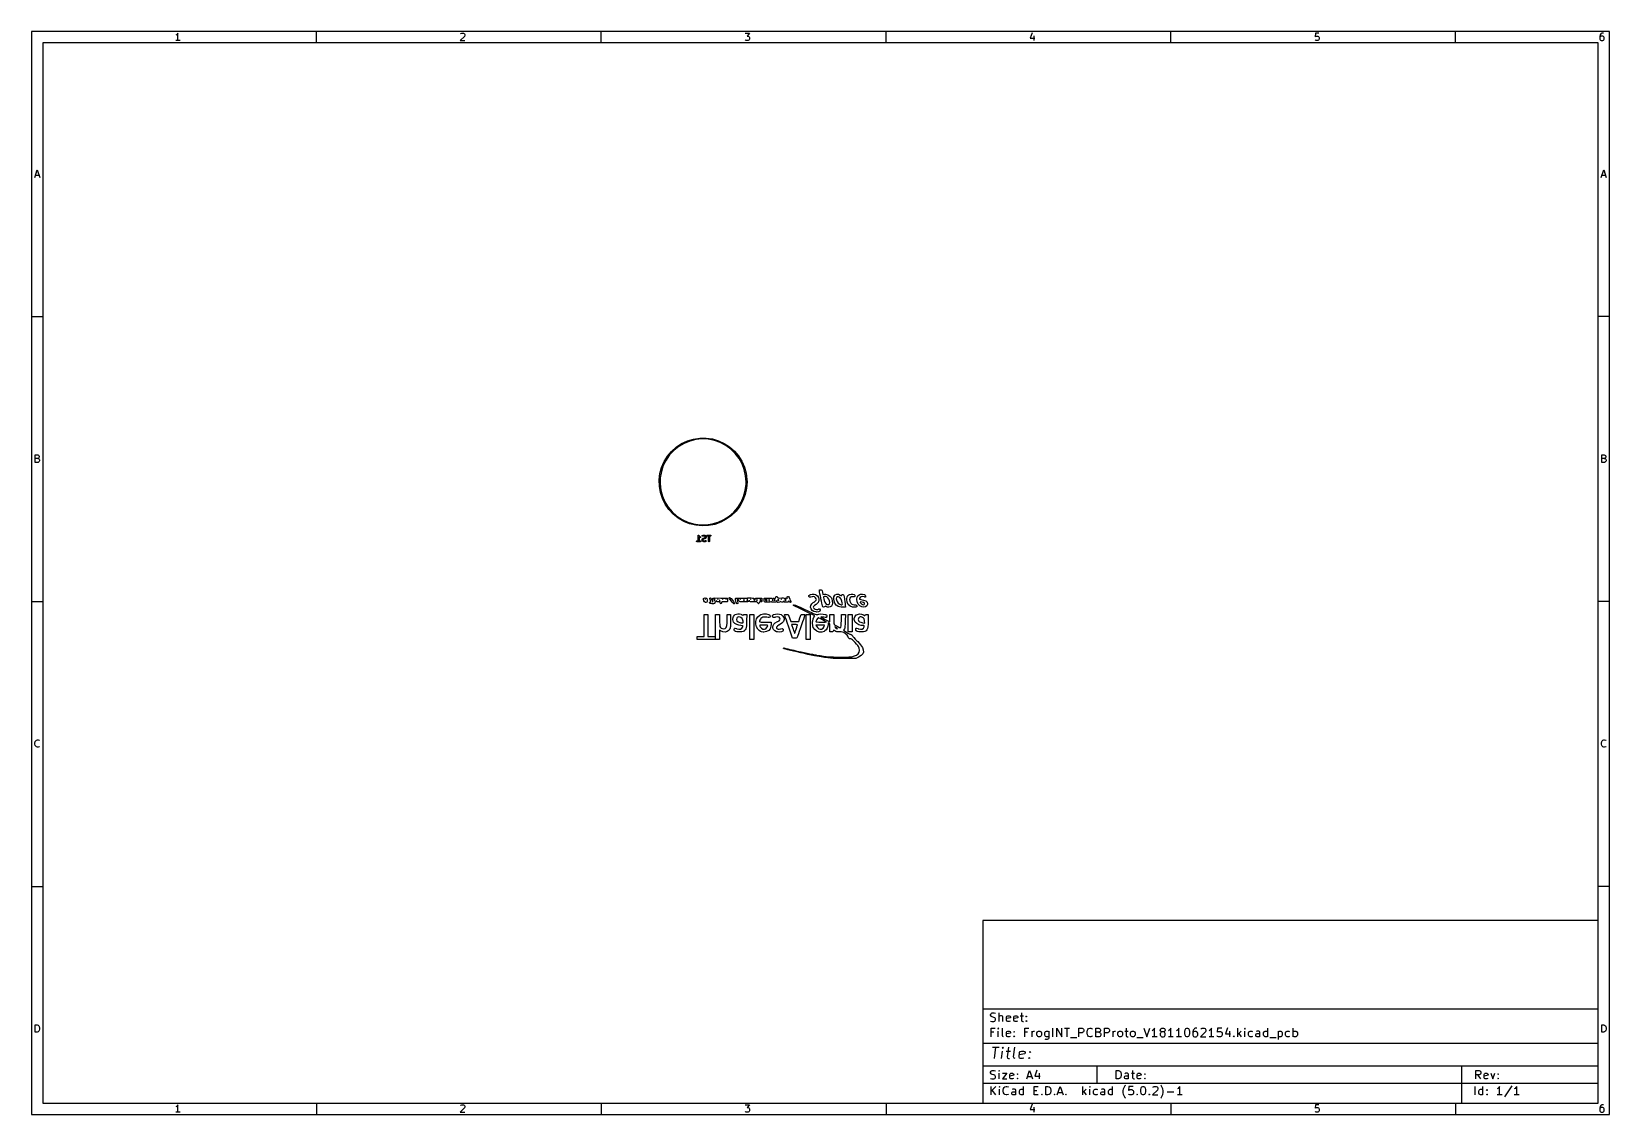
# Model space of a CAD drawing. Extents: x 10 to 287, y -200 to -10.
import ezdxf

# ---------------------------------------------------------------- set-up
doc = ezdxf.new("R2010")
doc.units = 0
doc.header["$MEASUREMENT"] = 0
doc.layers.add('BLACK', color=7, linetype='CONTINUOUS')

msp = doc.modelspace()

# ---------------------------------------------------------------- linework, layer by layer
at = {"layer": 'BLACK', "linetype": 'CONTINUOUS'}
for p, q in [((10, -10), (10, -200.007)), ((287.002, -10), (10, -10)), ((35.4464, -10.5976), (35.3226, -10.6595)), ((35.5702, -10.4738), (35.4464, -10.5976)), ((35.694, -10.2881), (35.5702, -10.4738)), ((35.694, -11.5881), (35.694, -10.2881)), ((60, -12), (60, -10)), ((86.0036, -10.8452), (85.2607, -11.5881)), ((85.3226, -10.4119), (85.3845, -10.35)), ((85.3845, -10.35), (85.5083, -10.2881)), ((85.5083, -10.2881), (85.8179, -10.2881)), ((85.8179, -10.2881), (85.9417, -10.35)), ((85.9417, -10.35), (86.0036, -10.4119)), ((86.0036, -10.4119), (86.0655, -10.5357)), ((86.0655, -10.6595), (86.0036, -10.8452)), ((86.0655, -10.5357), (86.0655, -10.6595)), ((110, -12), (110, -10)), ((135.261, -10.2881), (136.065, -10.2881)), ((136.065, -10.2881), (135.632, -10.7833)), ((135.632, -10.7833), (135.818, -10.7833)), ((135.818, -10.7833), (135.942, -10.8452)), ((135.942, -10.8452), (136.004, -10.9071)), ((136.004, -10.9071), (136.065, -11.031)), ((136.065, -11.031), (136.065, -11.3405)), ((160, -12), (160, -10)), ((185.632, -10.2262), (185.323, -11.1548)), ((185.942, -10.7214), (185.942, -11.5881)), ((210, -12), (210, -10)), ((235.385, -10.2881), (235.323, -10.9071)), ((235.323, -10.9071), (235.385, -10.8452)), ((236.004, -10.2881), (235.385, -10.2881)), ((235.385, -10.8452), (235.508, -10.7833)), ((235.508, -10.7833), (235.818, -10.7833)), ((235.818, -10.7833), (235.942, -10.8452)), ((235.942, -10.8452), (236.004, -10.9071)), ((236.004, -10.9071), (236.065, -11.031)), ((236.065, -11.031), (236.065, -11.3405)), ((260, -12), (260, -10)), ((285.385, -10.5976), (285.323, -10.8452)), ((285.323, -10.8452), (285.323, -11.3405)), ((285.385, -10.9071), (285.323, -11.031)), ((285.508, -10.4119), (285.385, -10.5976)), ((285.446, -10.8452), (285.385, -10.9071)), ((285.57, -10.7833), (285.446, -10.8452)), ((285.57, -10.35), (285.508, -10.4119)), ((285.694, -10.2881), (285.57, -10.35)), ((285.818, -10.7833), (285.57, -10.7833)), ((285.942, -10.2881), (285.694, -10.2881)), ((285.942, -10.8452), (285.818, -10.7833)), ((286.004, -10.9071), (285.942, -10.8452)), ((286.065, -11.031), (286.004, -10.9071)), ((286.065, -11.3405), (286.065, -11.031)), ((287.002, -200.007), (287.002, -10)), ((12, -12), (12, -198.007)), ((285.002, -12), (12, -12)), ((36.0655, -11.5881), (35.3226, -11.5881)), ((85.2607, -11.5881), (86.0655, -11.5881)), ((135.323, -11.5262), (135.261, -11.4643)), ((135.446, -11.5881), (135.323, -11.5262)), ((135.818, -11.5881), (135.446, -11.5881)), ((135.942, -11.5262), (135.818, -11.5881)), ((136.004, -11.4643), (135.942, -11.5262)), ((136.065, -11.3405), (136.004, -11.4643)), ((185.323, -11.1548), (186.127, -11.1548)), ((235.385, -11.5262), (235.323, -11.4643)), ((235.508, -11.5881), (235.385, -11.5262)), ((235.818, -11.5881), (235.508, -11.5881)), ((235.942, -11.5262), (235.818, -11.5881)), ((236.004, -11.4643), (235.942, -11.5262)), ((236.065, -11.3405), (236.004, -11.4643)), ((285.002, -198.007), (285.002, -12)), ((285.323, -11.3405), (285.385, -11.4643)), ((285.385, -11.4643), (285.446, -11.5262)), ((285.446, -11.5262), (285.57, -11.5881)), ((285.57, -11.5881), (285.818, -11.5881)), ((285.818, -11.5881), (285.942, -11.5262)), ((285.942, -11.5262), (286.004, -11.4643)), ((286.004, -11.4643), (286.065, -11.3405)), ((10.5667, -35.5881), (11, -34.2881)), ((10.6905, -35.2167), (11.3095, -35.2167)), ((11, -34.2881), (11.4333, -35.5881)), ((285.569, -35.5881), (286.002, -34.2881)), ((285.693, -35.2167), (286.312, -35.2167)), ((286.002, -34.2881), (286.436, -35.5881)), ((10, -60), (12, -60)), ((287.002, -60), (285.002, -60)), ((122.349, -83.658), (123.182, -82.9145)), ((123.615, -82.809), (122.763, -83.491)), ((123.182, -82.9145), (124.113, -82.299)), ((124.558, -82.2572), (123.615, -82.809)), ((124.113, -82.299), (125.124, -81.8244)), ((125.57, -81.8472), (124.558, -82.2572)), ((125.124, -81.8244), (126.193, -81.5008)), ((126.631, -81.5877), (125.57, -81.8472)), ((126.193, -81.5008), (127.297, -81.3347)), ((127.718, -81.4839), (126.631, -81.5877)), ((127.297, -81.3347), (128.414, -81.3299)), ((128.809, -81.5382), (127.718, -81.4839)), ((128.414, -81.3299), (129.519, -81.4862)), ((129.88, -81.7494), (128.809, -81.5382)), ((129.519, -81.4862), (130.591, -81.8006)), ((130.91, -82.113), (129.88, -81.7494)), ((130.591, -81.8006), (131.606, -82.2663)), ((131.876, -82.6215), (130.91, -82.113)), ((131.606, -82.2663), (132.543, -82.8736)), ((132.759, -83.2642), (131.876, -82.6215)), ((132.543, -82.8736), (133.382, -83.6099)), ((10.6595, -85.5881), (10.6595, -84.2881)), ((10.6595, -84.2881), (11.0929, -84.2881)), ((11.0929, -84.9071), (10.6595, -84.9071)), ((11.1548, -85.5881), (10.6595, -85.5881)), ((11.0929, -84.2881), (11.2167, -84.35)), ((11.2167, -84.8452), (11.0929, -84.9071)), ((11.0929, -84.9071), (11.2786, -84.969)), ((11.2786, -85.5262), (11.1548, -85.5881)), ((11.2167, -84.35), (11.2786, -84.4119)), ((11.2786, -84.7833), (11.2167, -84.8452)), ((11.2786, -84.4119), (11.3405, -84.5357)), ((11.3405, -84.6595), (11.2786, -84.7833)), ((11.2786, -84.969), (11.3405, -85.031)), ((11.3405, -85.4643), (11.2786, -85.5262)), ((11.3405, -84.5357), (11.3405, -84.6595)), ((11.3405, -85.031), (11.4024, -85.1548)), ((11.4024, -85.3405), (11.3405, -85.4643)), ((11.4024, -85.1548), (11.4024, -85.3405)), ((120.603, -86.4898), (121.046, -85.4646)), ((121.395, -85.1863), (120.908, -86.164)), ((121.046, -85.4646), (121.632, -84.5141)), ((122.017, -84.289), (121.395, -85.1863)), ((121.632, -84.5141), (122.349, -83.658)), ((122.763, -83.491), (122.017, -84.289)), ((133.54, -84.0275), (132.759, -83.2642)), ((133.382, -83.6099), (134.107, -84.4596)), ((134.202, -84.8956), (133.54, -84.0275)), ((134.107, -84.4596), (134.701, -85.405)), ((134.733, -85.8503), (134.202, -84.8956)), ((134.701, -85.405), (135.152, -86.4263)), ((135.12, -86.8715), (134.733, -85.8503)), ((285.662, -85.5881), (285.662, -84.2881)), ((285.662, -84.2881), (286.095, -84.2881)), ((286.095, -84.9071), (285.662, -84.9071)), ((286.157, -85.5881), (285.662, -85.5881)), ((286.095, -84.2881), (286.219, -84.35)), ((286.219, -84.8452), (286.095, -84.9071)), ((286.095, -84.9071), (286.281, -84.969)), ((286.281, -85.5262), (286.157, -85.5881)), ((286.219, -84.35), (286.281, -84.4119)), ((286.281, -84.7833), (286.219, -84.8452)), ((286.281, -84.4119), (286.343, -84.5357)), ((286.343, -84.6595), (286.281, -84.7833)), ((286.281, -84.969), (286.343, -85.031)), ((286.343, -85.4643), (286.281, -85.5262)), ((286.343, -84.5357), (286.343, -84.6595)), ((286.343, -85.031), (286.405, -85.1548)), ((286.405, -85.3405), (286.343, -85.4643)), ((286.405, -85.1548), (286.405, -85.3405)), ((120.182, -88.677), (120.313, -87.5681)), ((120.313, -87.5681), (120.603, -86.4898)), ((120.381, -88.2776), (120.352, -89.3693)), ((120.568, -87.2017), (120.381, -88.2776)), ((120.908, -86.164), (120.568, -87.2017)), ((135.355, -87.9378), (135.12, -86.8715)), ((135.152, -86.4263), (135.452, -87.5021)), ((135.434, -89.027), (135.355, -87.9378)), ((135.452, -87.5021), (135.593, -88.6098)), ((135.593, -88.6098), (135.604, -89.027)), ((120.212, -89.7933), (120.182, -88.677)), ((120.403, -90.8934), (120.212, -89.7933)), ((120.352, -89.3693), (120.48, -90.4537)), ((120.751, -91.9545), (120.403, -90.8934)), ((120.48, -90.4537), (120.764, -91.5083)), ((135.282, -91.2311), (134.887, -92.2753)), ((134.992, -91.5704), (135.285, -90.5183)), ((135.523, -90.1407), (135.282, -91.2311)), ((135.285, -90.5183), (135.423, -89.435)), ((135.423, -89.435), (135.434, -89.027)), ((135.604, -89.027), (135.523, -90.1407)), ((121.248, -92.9543), (120.751, -91.9545)), ((120.764, -91.5083), (121.197, -92.5109)), ((121.197, -92.5109), (121.77, -93.4405)), ((121.885, -93.8717), (121.248, -92.9543)), ((121.77, -93.4405), (122.471, -94.2777)), ((122.647, -94.6877), (121.885, -93.8717)), ((133.667, -94.1391), (132.869, -94.9197)), ((133.261, -94.3247), (133.97, -93.4937)), ((134.345, -93.2514), (133.667, -94.1391)), ((133.97, -93.4937), (134.551, -92.5692)), ((134.887, -92.2753), (134.345, -93.2514)), ((134.551, -92.5692), (134.992, -91.5704)), ((122.471, -94.2777), (123.285, -95.0048)), ((123.519, -95.3851), (122.647, -94.6877)), ((123.285, -95.0048), (124.197, -95.6068)), ((124.483, -95.9493), (123.519, -95.3851)), ((124.197, -95.6068), (125.185, -96.0709)), ((125.518, -96.3686), (124.483, -95.9493)), ((125.185, -96.0709), (126.23, -96.3874)), ((126.602, -96.634), (125.518, -96.3686)), ((126.23, -96.3874), (127.31, -96.5498)), ((127.714, -96.74), (126.602, -96.634)), ((127.31, -96.5498), (128.402, -96.5545)), ((128.829, -96.6845), (127.714, -96.74)), ((128.402, -96.5545), (129.483, -96.4016)), ((129.925, -96.4686), (128.829, -96.6845)), ((129.483, -96.4016), (130.531, -96.0942)), ((130.978, -96.0967), (129.925, -96.4686)), ((130.531, -96.0942), (131.524, -95.6387)), ((131.966, -95.5768), (130.978, -96.0967)), ((131.524, -95.6387), (132.44, -95.0448)), ((132.869, -94.9197), (131.966, -95.5768)), ((132.44, -95.0448), (133.261, -94.3247)), ((126.748, -99.4232), (126.757, -99.3987)), ((126.748, -99.4492), (126.748, -99.4232)), ((126.757, -99.4737), (126.748, -99.4492)), ((126.757, -99.3987), (126.774, -99.3787)), ((126.774, -99.4936), (126.757, -99.4737)), ((126.774, -99.3787), (126.797, -99.3657)), ((126.797, -99.5067), (126.774, -99.4936)), ((126.797, -99.3657), (126.822, -99.3612)), ((126.822, -99.5112), (126.797, -99.5067)), ((126.822, -99.3612), (127.033, -99.3612)), ((127.394, -99.5112), (126.822, -99.5112)), ((127.033, -98.4362), (127.034, -98.4321)), ((127.033, -99.3612), (127.033, -98.4362)), ((127.034, -98.4279), (127.036, -98.4193)), ((127.034, -98.4321), (127.034, -98.4279)), ((127.036, -98.4193), (127.038, -98.4105)), ((127.038, -98.4105), (127.04, -98.4069)), ((127.04, -98.4069), (127.041, -98.4029)), ((127.041, -98.4029), (127.046, -98.3957)), ((127.046, -98.3957), (127.051, -98.388)), ((127.051, -98.388), (127.054, -98.3853)), ((127.054, -98.3853), (127.056, -98.3819)), ((127.056, -98.3819), (127.064, -98.377)), ((127.064, -98.377), (127.071, -98.3712)), ((127.071, -98.3712), (127.074, -98.3698)), ((127.074, -98.3698), (127.078, -98.3675)), ((127.078, -98.3675), (127.087, -98.3654)), ((127.087, -98.3654), (127.095, -98.3623)), ((127.095, -98.3623), (127.099, -98.3623)), ((127.099, -98.3623), (127.103, -98.3613)), ((127.103, -98.3613), (127.112, -98.3623)), ((127.112, -98.3623), (127.121, -98.3623)), ((127.121, -98.3623), (127.125, -98.3637)), ((127.125, -98.3637), (127.129, -98.3642)), ((127.129, -98.3642), (127.137, -98.3682)), ((127.137, -98.3682), (127.146, -98.3712)), ((127.146, -98.3712), (127.149, -98.3739)), ((127.149, -98.3739), (127.152, -98.3757)), ((127.152, -98.3757), (127.159, -98.3822)), ((127.159, -98.3822), (127.166, -98.388)), ((127.166, -98.388), (127.168, -98.3916)), ((127.168, -98.3916), (127.17, -98.3946)), ((127.17, -98.3946), (127.262, -98.5313)), ((127.245, -98.7273), (127.183, -98.6649)), ((127.183, -98.6649), (127.183, -99.3612)), ((127.183, -99.3612), (127.394, -99.3612)), ((127.255, -98.7342), (127.245, -98.7273)), ((127.265, -98.7414), (127.255, -98.7342)), ((127.262, -98.5313), (127.343, -98.6126)), ((127.36, -98.789), (127.265, -98.7414)), ((127.343, -98.6126), (127.427, -98.6548)), ((127.385, -98.7964), (127.36, -98.789)), ((127.411, -98.7948), (127.385, -98.7964)), ((127.394, -99.3612), (127.419, -99.3657)), ((127.419, -99.5067), (127.394, -99.5112)), ((127.435, -98.7845), (127.411, -98.7948)), ((127.419, -99.3657), (127.442, -99.3787)), ((127.442, -99.4936), (127.419, -99.5067)), ((127.427, -98.6548), (127.448, -98.6703)), ((127.454, -98.7666), (127.435, -98.7845)), ((127.442, -99.3787), (127.459, -99.3987)), ((127.459, -99.4737), (127.442, -99.4936)), ((127.448, -98.6703), (127.463, -98.6921)), ((127.466, -98.7433), (127.454, -98.7666)), ((127.459, -99.3987), (127.468, -99.4232)), ((127.468, -99.4492), (127.459, -99.4737)), ((127.463, -98.6921), (127.469, -98.7174)), ((127.469, -98.7174), (127.466, -98.7433)), ((127.468, -99.4232), (127.468, -99.4492)), ((127.7, -99.1419), (127.703, -99.1335)), ((127.7, -99.1462), (127.7, -99.1419)), ((127.7, -99.1505), (127.7, -99.1462)), ((127.7, -99.2457), (127.7, -99.1505)), ((127.7, -99.25), (127.7, -99.2457)), ((127.7, -99.2543), (127.7, -99.25)), ((127.703, -99.2627), (127.7, -99.2543)), ((127.701, -98.4688), (127.711, -98.4445)), ((127.701, -98.4948), (127.701, -98.4688)), ((127.709, -98.5195), (127.701, -98.4948)), ((127.703, -99.1335), (127.704, -99.1248)), ((127.704, -99.2714), (127.703, -99.2627)), ((127.704, -99.1248), (127.706, -99.1211)), ((127.706, -99.2751), (127.704, -99.2714)), ((127.706, -99.1211), (127.708, -99.1169)), ((127.708, -99.2792), (127.706, -99.2751)), ((127.708, -99.1169), (127.755, -99.0217)), ((127.755, -99.3745), (127.708, -99.2792)), ((127.725, -98.5399), (127.709, -98.5195)), ((127.711, -98.4445), (127.728, -98.4251)), ((127.747, -98.5536), (127.725, -98.5399)), ((127.728, -98.4251), (127.751, -98.4126)), ((127.773, -98.5588), (127.747, -98.5536)), ((127.751, -98.4126), (127.894, -98.365)), ((127.755, -99.0217), (127.762, -99.012)), ((127.762, -99.3841), (127.755, -99.3745)), ((127.762, -99.012), (127.769, -99.0022)), ((127.769, -99.394), (127.762, -99.3841)), ((127.769, -99.0022), (127.817, -98.9546)), ((127.817, -99.4416), (127.769, -99.394)), ((127.798, -98.555), (127.773, -98.5588)), ((127.93, -98.5112), (127.798, -98.555)), ((127.817, -98.9546), (127.827, -98.9477)), ((127.827, -99.4485), (127.817, -99.4416)), ((127.827, -98.9477), (127.836, -98.9405)), ((127.836, -99.4556), (127.827, -99.4485)), ((127.836, -98.9405), (127.932, -98.8929)), ((127.932, -99.5033), (127.836, -99.4556)), ((127.884, -99.0997), (127.85, -99.1682)), ((127.85, -99.1682), (127.85, -99.228)), ((127.85, -99.228), (127.884, -99.2965)), ((127.914, -99.0692), (127.884, -99.0997)), ((127.884, -99.2965), (127.914, -99.3269)), ((127.894, -98.365), (127.906, -98.3633)), ((127.906, -98.3633), (127.918, -98.3612)), ((127.991, -99.0308), (127.914, -99.0692)), ((127.914, -99.3269), (127.983, -99.3612)), ((127.918, -98.3612), (128.156, -98.3612)), ((128.138, -98.5112), (127.93, -98.5112)), ((127.932, -98.8929), (127.94, -98.8906)), ((127.936, -99.5045), (127.932, -99.5033)), ((127.94, -99.5067), (127.936, -99.5045)), ((127.94, -98.8906), (127.947, -98.8872)), ((127.948, -99.5082), (127.94, -99.5067)), ((127.947, -98.8872), (128.13, -98.8416)), ((127.957, -99.5107), (127.948, -99.5082)), ((127.961, -99.5104), (127.957, -99.5107)), ((127.965, -99.5112), (127.961, -99.5104)), ((128.203, -99.5112), (127.965, -99.5112)), ((127.983, -99.3612), (128.191, -99.3612)), ((128.174, -98.9851), (127.991, -99.0308)), ((128.13, -98.8416), (128.206, -98.8031)), ((128.206, -98.5454), (128.138, -98.5112)), ((128.156, -98.3612), (128.16, -98.3619)), ((128.16, -98.3619), (128.164, -98.3617)), ((128.164, -98.3617), (128.173, -98.3642)), ((128.173, -98.3642), (128.181, -98.3657)), ((128.181, -98.9818), (128.174, -98.9851)), ((128.181, -98.3657), (128.185, -98.3679)), ((128.189, -98.9795), (128.181, -98.9818)), ((128.185, -98.3679), (128.189, -98.3691)), ((128.189, -98.3691), (128.284, -98.4167)), ((128.284, -98.9318), (128.189, -98.9795)), ((128.191, -99.3612), (128.322, -99.3174)), ((128.215, -99.5091), (128.203, -99.5112)), ((128.237, -98.5758), (128.206, -98.5454)), ((128.206, -98.8031), (128.237, -98.7727)), ((128.227, -99.5073), (128.215, -99.5091)), ((128.37, -99.4597), (128.227, -99.5073)), ((128.271, -98.6444), (128.237, -98.5758)), ((128.237, -98.7727), (128.271, -98.7042)), ((128.271, -98.7042), (128.271, -98.6444)), ((128.284, -98.4167), (128.294, -98.4239)), ((128.294, -98.9247), (128.284, -98.9318)), ((128.294, -98.4239), (128.304, -98.4308)), ((128.304, -98.9178), (128.294, -98.9247)), ((128.304, -98.4308), (128.352, -98.4784)), ((128.352, -98.8702), (128.304, -98.9178)), ((128.322, -99.3174), (128.348, -99.3136)), ((128.348, -99.3136), (128.374, -99.3188)), ((128.352, -98.4784), (128.358, -98.4882)), ((128.358, -98.8603), (128.352, -98.8702)), ((128.358, -98.4882), (128.366, -98.4979)), ((128.366, -98.8507), (128.358, -98.8603)), ((128.366, -98.4979), (128.413, -98.5931)), ((128.413, -98.7554), (128.366, -98.8507)), ((128.393, -99.4473), (128.37, -99.4597)), ((128.374, -99.3188), (128.396, -99.3324)), ((128.41, -99.4278), (128.393, -99.4473)), ((128.396, -99.3324), (128.412, -99.3528)), ((128.42, -99.4036), (128.41, -99.4278)), ((128.412, -99.3528), (128.42, -99.3776)), ((128.413, -98.5931), (128.414, -98.5973)), ((128.414, -98.7513), (128.413, -98.7554)), ((128.414, -98.5973), (128.417, -98.601)), ((128.417, -98.7475), (128.414, -98.7513)), ((128.417, -98.601), (128.418, -98.6097)), ((128.418, -98.7389), (128.417, -98.7475)), ((128.418, -98.6097), (128.421, -98.6181)), ((128.421, -98.7305), (128.418, -98.7389)), ((128.421, -98.6181), (128.42, -98.6224)), ((128.42, -98.6224), (128.421, -98.6267)), ((128.421, -98.7219), (128.42, -98.7262)), ((128.42, -98.7262), (128.421, -98.7305)), ((128.42, -99.3776), (128.42, -99.4036)), ((128.421, -98.6267), (128.421, -98.7219)), ((128.558, -98.4232), (128.567, -98.3987)), ((128.558, -98.4492), (128.558, -98.4232)), ((128.567, -98.4737), (128.558, -98.4492)), ((128.567, -98.3987), (128.584, -98.3787)), ((128.584, -98.4936), (128.567, -98.4737)), ((128.584, -98.3787), (128.606, -98.3657)), ((128.606, -98.5067), (128.584, -98.4936)), ((128.606, -98.3657), (128.632, -98.3612)), ((128.632, -98.5112), (128.606, -98.5067)), ((128.632, -98.3612), (129.203, -98.3612)), ((128.843, -98.5112), (128.632, -98.5112)), ((128.843, -99.4362), (128.843, -98.5112)), ((128.847, -99.4618), (128.843, -99.4362)), ((128.86, -99.4844), (128.847, -99.4618)), ((128.88, -99.5011), (128.86, -99.4844)), ((128.905, -99.51), (128.88, -99.5011)), ((128.931, -99.51), (128.905, -99.51)), ((128.955, -99.5011), (128.931, -99.51)), ((128.975, -99.4844), (128.955, -99.5011)), ((128.988, -99.4618), (128.975, -99.4844)), ((128.993, -99.4362), (128.988, -99.4618)), ((129.203, -98.5112), (128.993, -98.5112)), ((128.993, -98.5112), (128.993, -99.4362)), ((129.203, -98.3612), (129.229, -98.3657)), ((129.229, -98.5067), (129.203, -98.5112)), ((129.229, -98.3657), (129.252, -98.3787)), ((129.252, -98.4936), (129.229, -98.5067)), ((129.252, -98.3787), (129.268, -98.3987)), ((129.268, -98.4737), (129.252, -98.4936)), ((129.268, -98.3987), (129.277, -98.4232)), ((129.277, -98.4492), (129.268, -98.4737)), ((129.277, -98.4232), (129.277, -98.4492)), ((148.289, -107.993), (148.289, -107.992)), ((148.289, -107.992), (148.289, -107.992)), ((148.289, -107.992), (148.29, -107.992)), ((148.289, -107.994), (148.289, -107.993)), ((148.289, -107.993), (148.289, -107.993)), ((148.289, -107.995), (148.289, -107.994)), ((148.289, -107.994), (148.289, -107.994)), ((148.289, -107.994), (148.289, -107.994)), ((148.289, -107.996), (148.289, -107.995)), ((148.304, -108.091), (148.289, -107.996)), ((148.29, -107.992), (148.29, -107.991)), ((148.29, -107.991), (148.29, -107.991)), ((148.29, -107.991), (148.291, -107.991)), ((148.291, -107.991), (148.292, -107.99)), ((148.291, -107.991), (148.291, -107.991)), ((148.292, -107.99), (148.361, -107.959)), ((148.361, -107.959), (148.362, -107.959)), ((148.362, -107.959), (148.363, -107.959)), ((148.363, -107.959), (148.536, -107.945)), ((148.536, -107.945), (148.537, -107.945)), ((148.537, -107.945), (148.537, -107.945)), ((148.537, -107.945), (148.624, -107.948)), ((148.624, -107.948), (148.625, -107.948)), ((148.625, -107.948), (148.626, -107.948)), ((148.626, -107.948), (148.735, -107.987)), ((148.735, -107.987), (148.736, -107.987)), ((148.736, -107.987), (148.736, -107.987)), ((148.736, -107.987), (148.736, -107.987)), ((148.736, -107.987), (148.737, -107.988)), ((148.737, -107.988), (148.737, -107.988)), ((148.737, -107.988), (148.737, -107.988)), ((148.737, -107.988), (148.738, -107.988)), ((148.738, -107.988), (148.738, -107.989)), ((148.738, -107.989), (148.738, -107.989)), ((148.738, -107.989), (148.738, -107.989)), ((148.738, -107.989), (148.797, -108.108)), ((10, -110), (12, -110)), ((127.969, -109.553), (127.975, -109.49)), ((127.969, -109.554), (127.969, -109.553)), ((127.969, -109.553), (127.969, -109.553)), ((127.976, -109.602), (127.969, -109.554)), ((127.975, -109.49), (127.976, -109.49)), ((127.976, -109.489), (127.976, -109.488)), ((127.976, -109.488), (127.977, -109.488)), ((127.976, -109.49), (127.976, -109.489)), ((127.976, -109.489), (127.976, -109.489)), ((127.976, -109.489), (127.976, -109.489)), ((128.017, -109.859), (127.976, -109.602)), ((127.977, -109.488), (128.055, -109.407)), ((128.017, -109.86), (128.017, -109.859)), ((128.017, -109.859), (128.017, -109.859)), ((128.017, -109.859), (128.017, -109.859)), ((128.017, -109.861), (128.017, -109.86)), ((128.017, -109.86), (128.017, -109.86)), ((128.017, -109.86), (128.017, -109.86)), ((128.147, -110.072), (128.017, -109.861)), ((128.055, -109.407), (128.056, -109.407)), ((128.056, -109.407), (128.056, -109.406)), ((128.056, -109.406), (128.056, -109.406)), ((128.056, -109.406), (128.056, -109.406)), ((128.056, -109.406), (128.057, -109.406)), ((128.057, -109.406), (128.058, -109.406)), ((128.058, -109.406), (128.258, -109.384)), ((128.058, -109.406), (128.058, -109.406)), ((128.058, -109.406), (128.058, -109.406)), ((128.148, -110.073), (128.147, -110.072)), ((128.147, -110.072), (128.147, -110.072)), ((128.149, -110.073), (128.148, -110.073)), ((128.148, -110.073), (128.148, -110.073)), ((128.148, -110.073), (128.148, -110.073)), ((128.149, -110.074), (128.149, -110.073)), ((128.338, -110.156), (128.149, -110.074)), ((128.27, -109.566), (128.235, -109.601)), ((128.235, -109.601), (128.27, -109.636)), ((128.258, -109.384), (128.259, -109.384)), ((128.259, -109.384), (128.259, -109.384)), ((128.259, -109.384), (128.27, -109.384)), ((128.27, -109.384), (128.27, -109.384)), ((128.27, -109.384), (128.271, -109.384)), ((128.305, -109.601), (128.27, -109.566)), ((128.27, -109.636), (128.305, -109.601)), ((128.271, -109.384), (128.457, -109.402)), ((128.339, -110.156), (128.338, -110.156)), ((128.338, -110.156), (128.338, -110.156)), ((128.338, -110.156), (128.338, -110.156)), ((128.34, -110.156), (128.339, -110.156)), ((128.348, -110.156), (128.34, -110.156)), ((128.34, -110.156), (128.34, -110.156)), ((128.34, -110.156), (128.34, -110.156)), ((128.53, -110.131), (128.348, -110.156)), ((128.348, -110.156), (128.348, -110.156)), ((128.348, -110.156), (128.348, -110.156)), ((128.457, -109.402), (128.457, -109.403)), ((128.457, -109.403), (128.458, -109.403)), ((128.458, -109.403), (128.458, -109.403)), ((128.458, -109.403), (128.458, -109.403)), ((128.458, -109.403), (128.459, -109.403)), ((128.459, -109.403), (128.46, -109.404)), ((128.46, -109.404), (128.55, -109.49)), ((128.531, -110.131), (128.53, -110.131)), ((128.53, -110.131), (128.53, -110.131)), ((128.53, -110.131), (128.53, -110.131)), ((128.532, -110.13), (128.531, -110.13)), ((128.531, -110.13), (128.531, -110.131)), ((128.533, -110.129), (128.532, -110.13)), ((128.532, -110.13), (128.532, -110.13)), ((128.532, -110.13), (128.532, -110.13)), ((128.614, -110.029), (128.533, -110.129)), ((128.533, -110.129), (128.533, -110.129)), ((128.533, -110.129), (128.533, -110.129)), ((128.55, -109.49), (128.55, -109.491)), ((128.55, -109.491), (128.55, -109.491)), ((128.55, -109.491), (128.55, -109.491)), ((128.55, -109.491), (128.551, -109.492)), ((128.551, -109.492), (128.551, -109.492)), ((128.551, -109.492), (128.551, -109.493)), ((128.551, -109.493), (128.599, -109.698)), ((128.599, -109.698), (128.599, -109.698)), ((128.599, -109.698), (128.599, -109.698)), ((128.599, -109.698), (128.616, -109.814)), ((128.615, -110.028), (128.614, -110.029)), ((128.616, -109.814), (128.615, -110.026)), ((128.615, -110.026), (128.615, -110.026)), ((128.615, -110.026), (128.615, -110.027)), ((128.615, -110.027), (128.615, -110.027)), ((128.615, -110.027), (128.615, -110.027)), ((128.615, -110.027), (128.615, -110.028)), ((128.616, -109.814), (128.616, -109.814)), ((128.616, -109.814), (128.616, -109.814)), ((129.005, -110.257), (129.008, -110.201)), ((129.006, -110.258), (129.005, -110.257)), ((129.006, -110.259), (129.006, -110.258)), ((129.006, -110.26), (129.006, -110.259)), ((129.006, -110.259), (129.006, -110.259)), ((129.006, -110.259), (129.006, -110.259)), ((129.006, -110.259), (129.006, -110.259)), ((129.007, -110.261), (129.006, -110.26)), ((129.006, -110.26), (129.006, -110.26)), ((129.006, -110.26), (129.006, -110.26)), ((129.008, -110.261), (129.007, -110.261)), ((129.008, -110.2), (129.009, -110.199)), ((129.008, -110.201), (129.008, -110.2)), ((129.008, -110.201), (129.008, -110.201)), ((129.008, -110.201), (129.008, -110.201)), ((129.109, -110.33), (129.008, -110.261)), ((129.009, -110.199), (129.01, -110.198)), ((129.009, -110.199), (129.009, -110.199)), ((129.009, -110.199), (129.009, -110.199)), ((129.009, -110.199), (129.009, -110.199)), ((129.01, -110.198), (129.01, -110.197)), ((129.01, -110.197), (129.011, -110.197)), ((129.01, -110.198), (129.01, -110.198)), ((129.01, -110.198), (129.01, -110.198)), ((129.011, -110.197), (129.113, -110.147)), ((129.011, -110.197), (129.011, -110.197)), ((129.011, -110.197), (129.011, -110.197)), ((129.095, -109.57), (129.095, -109.428)), ((129.095, -109.428), (129.096, -109.428)), ((129.095, -109.571), (129.095, -109.57)), ((129.095, -109.57), (129.095, -109.57)), ((129.107, -109.623), (129.095, -109.571)), ((129.096, -109.426), (129.096, -109.425)), ((129.096, -109.425), (129.097, -109.425)), ((129.096, -109.427), (129.096, -109.426)), ((129.096, -109.426), (129.096, -109.426)), ((129.096, -109.426), (129.096, -109.426)), ((129.096, -109.428), (129.096, -109.427)), ((129.096, -109.427), (129.096, -109.427)), ((129.097, -109.425), (129.097, -109.424)), ((129.097, -109.424), (129.097, -109.424)), ((129.097, -109.424), (129.098, -109.424)), ((129.098, -109.424), (129.098, -109.423)), ((129.098, -109.423), (129.099, -109.423)), ((129.098, -109.424), (129.098, -109.424)), ((129.099, -109.423), (129.189, -109.385)), ((129.165, -109.853), (129.107, -109.623)), ((129.107, -109.623), (129.107, -109.623)), ((129.107, -109.623), (129.107, -109.623)), ((129.11, -110.33), (129.109, -110.33)), ((129.109, -110.33), (129.109, -110.33)), ((129.109, -110.33), (129.109, -110.33)), ((129.111, -110.331), (129.11, -110.33)), ((129.336, -110.38), (129.111, -110.331)), ((129.111, -110.331), (129.111, -110.331)), ((129.111, -110.331), (129.111, -110.331)), ((129.113, -110.147), (129.114, -110.147)), ((129.114, -110.147), (129.194, -110.124)), ((129.114, -110.147), (129.114, -110.147)), ((129.206, -110.004), (129.165, -109.853)), ((129.165, -109.853), (129.165, -109.853)), ((129.165, -109.853), (129.165, -109.853)), ((129.189, -109.385), (129.19, -109.384)), ((129.189, -109.385), (129.189, -109.385)), ((129.19, -109.384), (129.19, -109.384)), ((129.19, -109.384), (129.191, -109.384)), ((129.191, -109.384), (129.191, -109.384)), ((129.191, -109.384), (129.209, -109.386)), ((129.191, -109.384), (129.191, -109.384)), ((129.194, -110.124), (129.206, -110.004)), ((129.209, -109.386), (129.21, -109.386)), ((129.21, -109.386), (129.21, -109.386)), ((129.21, -109.386), (129.211, -109.386)), ((129.211, -109.386), (129.211, -109.387)), ((129.211, -109.387), (129.211, -109.387)), ((129.211, -109.387), (129.212, -109.387)), ((129.212, -109.387), (129.327, -109.495)), ((129.327, -109.495), (129.327, -109.495)), ((129.327, -109.495), (129.328, -109.495)), ((129.328, -109.495), (129.328, -109.496)), ((129.328, -109.496), (129.328, -109.496)), ((129.328, -109.496), (129.328, -109.496)), ((129.328, -109.496), (129.328, -109.497)), ((129.328, -109.497), (129.427, -109.769)), ((129.337, -110.38), (129.336, -110.38)), ((129.336, -110.38), (129.336, -110.38)), ((129.483, -110.394), (129.337, -110.38)), ((129.427, -109.769), (129.427, -109.769)), ((129.427, -109.769), (129.427, -109.769)), ((129.427, -109.769), (129.457, -109.879)), ((129.457, -109.879), (129.538, -110.085)), ((129.74, -110.402), (129.483, -110.394)), ((129.483, -110.394), (129.483, -110.394)), ((129.483, -110.394), (129.483, -110.394)), ((129.538, -110.085), (129.595, -110.129)), ((129.581, -109.522), (129.582, -109.521)), ((129.605, -109.759), (129.581, -109.522)), ((129.582, -109.52), (129.601, -109.413)), ((129.582, -109.521), (129.582, -109.52)), ((129.595, -110.129), (129.623, -110.026)), ((129.601, -109.412), (129.602, -109.411)), ((129.601, -109.413), (129.601, -109.412)), ((129.601, -109.412), (129.601, -109.412)), ((129.602, -109.411), (129.602, -109.41)), ((129.602, -109.41), (129.603, -109.41)), ((129.602, -109.411), (129.602, -109.411)), ((129.602, -109.411), (129.602, -109.411)), ((129.603, -109.41), (129.603, -109.409)), ((129.603, -109.409), (129.604, -109.409)), ((129.603, -109.41), (129.603, -109.41)), ((129.604, -109.409), (129.604, -109.409)), ((129.604, -109.409), (129.604, -109.409)), ((129.604, -109.409), (129.605, -109.409)), ((129.605, -109.409), (129.675, -109.401)), ((129.605, -109.409), (129.605, -109.409)), ((129.623, -110.026), (129.605, -109.759)), ((129.675, -109.401), (129.675, -109.401)), ((129.675, -109.401), (129.675, -109.401)), ((129.675, -109.401), (129.675, -109.401)), ((129.675, -109.401), (129.676, -109.401)), ((129.676, -109.401), (129.676, -109.401)), ((129.676, -109.401), (129.676, -109.401)), ((129.676, -109.401), (129.677, -109.402)), ((129.677, -109.402), (129.678, -109.402)), ((129.678, -109.402), (129.678, -109.402)), ((129.678, -109.402), (129.678, -109.402)), ((129.678, -109.402), (129.747, -109.449)), ((129.741, -110.402), (129.74, -110.402)), ((129.872, -110.377), (129.741, -110.402)), ((129.741, -110.402), (129.741, -110.402)), ((129.747, -109.449), (129.747, -109.449)), ((129.747, -109.449), (129.747, -109.45)), ((129.747, -109.45), (129.748, -109.45)), ((129.748, -109.45), (129.748, -109.45)), ((129.748, -109.45), (129.748, -109.451)), ((129.748, -109.451), (129.748, -109.451)), ((129.748, -109.451), (129.828, -109.606)), ((129.828, -109.606), (129.828, -109.606)), ((129.828, -109.606), (129.828, -109.607)), ((129.828, -109.607), (129.851, -109.705)), ((129.851, -109.705), (129.904, -109.817)), ((129.873, -110.377), (129.872, -110.377)), ((129.872, -110.377), (129.872, -110.377)), ((129.874, -110.377), (129.873, -110.377)), ((129.873, -110.377), (129.873, -110.377)), ((129.875, -110.376), (129.874, -110.376)), ((129.874, -110.376), (129.874, -110.376)), ((129.874, -110.376), (129.874, -110.377)), ((129.876, -110.375), (129.875, -110.375)), ((129.875, -110.375), (129.875, -110.375)), ((129.875, -110.375), (129.875, -110.376)), ((129.921, -110.304), (129.876, -110.375)), ((129.897, -109.391), (129.898, -109.39)), ((129.897, -109.392), (129.897, -109.391)), ((129.897, -109.391), (129.897, -109.391)), ((129.897, -109.391), (129.897, -109.391)), ((129.928, -109.602), (129.897, -109.392)), ((129.897, -109.392), (129.897, -109.392)), ((129.898, -109.389), (129.898, -109.388)), ((129.898, -109.388), (129.899, -109.388)), ((129.898, -109.39), (129.898, -109.389)), ((129.898, -109.389), (129.898, -109.389)), ((129.898, -109.389), (129.898, -109.389)), ((129.899, -109.388), (129.9, -109.387)), ((129.899, -109.388), (129.899, -109.388)), ((129.899, -109.388), (129.899, -109.388)), ((129.9, -109.387), (129.901, -109.387)), ((129.901, -109.387), (129.901, -109.387)), ((129.901, -109.387), (129.901, -109.387)), ((129.901, -109.387), (129.901, -109.387)), ((129.901, -109.387), (129.902, -109.387)), ((129.902, -109.387), (131.033, -109.407)), ((129.904, -109.817), (129.937, -109.804)), ((129.922, -110.303), (129.921, -110.304)), ((129.921, -110.304), (129.921, -110.304)), ((129.926, -110.241), (129.922, -110.302)), ((129.922, -110.302), (129.922, -110.302)), ((129.922, -110.302), (129.922, -110.302)), ((129.922, -110.302), (129.922, -110.303)), ((129.922, -110.303), (129.922, -110.303)), ((129.974, -110.104), (129.926, -110.241)), ((129.935, -109.648), (129.928, -109.602)), ((129.937, -109.804), (129.935, -109.648)), ((130.044, -110.071), (129.974, -110.104)), ((130.165, -110.001), (130.044, -110.071)), ((130.044, -110.071), (130.044, -110.071)), ((130.044, -110.071), (130.044, -110.071)), ((130.166, -110), (130.165, -110.001)), ((130.167, -110), (130.166, -110)), ((130.166, -110), (130.166, -110)), ((130.166, -110), (130.166, -110)), ((130.206, -109.921), (130.167, -109.999)), ((130.167, -109.999), (130.167, -109.999)), ((130.167, -109.999), (130.167, -110)), ((130.233, -109.834), (130.206, -109.92)), ((130.206, -109.92), (130.206, -109.92)), ((130.206, -109.92), (130.206, -109.921)), ((130.242, -109.875), (130.233, -109.834)), ((130.245, -109.919), (130.242, -109.875)), ((130.245, -109.92), (130.245, -109.919)), ((130.245, -109.919), (130.245, -109.919)), ((130.245, -109.919), (130.245, -109.919)), ((130.245, -109.921), (130.245, -109.92)), ((130.246, -109.921), (130.245, -109.921)), ((130.245, -109.921), (130.245, -109.921)), ((130.311, -110.034), (130.246, -109.921)), ((130.311, -110.035), (130.311, -110.034)), ((130.312, -110.035), (130.311, -110.035)), ((130.311, -110.035), (130.311, -110.035)), ((130.312, -110.036), (130.312, -110.035)), ((130.313, -110.036), (130.312, -110.036)), ((130.312, -110.036), (130.312, -110.036)), ((130.314, -110.036), (130.313, -110.036)), ((130.313, -110.036), (130.313, -110.036)), ((130.314, -110.037), (130.314, -110.036)), ((130.509, -110.072), (130.314, -110.037)), ((130.314, -110.037), (130.314, -110.037)), ((130.471, -109.566), (130.436, -109.601)), ((130.436, -109.601), (130.471, -109.636)), ((130.507, -109.601), (130.471, -109.566)), ((130.471, -109.636), (130.507, -109.601)), ((130.514, -110.072), (130.509, -110.072)), ((130.509, -110.072), (130.509, -110.072)), ((130.509, -110.072), (130.509, -110.072)), ((130.7, -110.045), (130.514, -110.072)), ((130.514, -110.072), (130.514, -110.072)), ((130.514, -110.072), (130.514, -110.072)), ((130.701, -110.045), (130.7, -110.045)), ((130.702, -110.045), (130.701, -110.045)), ((130.701, -110.045), (130.701, -110.045)), ((130.701, -110.045), (130.701, -110.045)), ((130.703, -110.044), (130.702, -110.045)), ((130.702, -110.045), (130.702, -110.045)), ((130.702, -110.045), (130.702, -110.045)), ((130.704, -110.043), (130.703, -110.044)), ((130.703, -110.044), (130.703, -110.044)), ((130.703, -110.044), (130.703, -110.044)), ((130.775, -109.941), (130.704, -110.043)), ((130.782, -109.877), (130.775, -109.939)), ((130.775, -109.939), (130.775, -109.939)), ((130.775, -109.939), (130.775, -109.939)), ((130.775, -109.939), (130.775, -109.94)), ((130.775, -109.94), (130.775, -109.94)), ((130.775, -109.94), (130.775, -109.94)), ((130.775, -109.94), (130.775, -109.941)), ((130.792, -109.768), (130.782, -109.877)), ((130.782, -109.877), (130.782, -109.877)), ((130.782, -109.877), (130.782, -109.877)), ((130.804, -109.791), (130.792, -109.768)), ((130.818, -109.856), (130.804, -109.791)), ((130.867, -110.084), (130.818, -109.856)), ((130.895, -110.216), (130.867, -110.084)), ((130.867, -110.084), (130.867, -110.084)), ((130.867, -110.084), (130.867, -110.084)), ((130.895, -110.217), (130.895, -110.216)), ((130.895, -110.216), (130.895, -110.216)), ((130.965, -110.372), (130.895, -110.217)), ((130.965, -110.373), (130.965, -110.372)), ((130.966, -110.373), (130.965, -110.373)), ((130.965, -110.373), (130.965, -110.373)), ((130.966, -110.374), (130.966, -110.373)), ((130.967, -110.375), (130.966, -110.374)), ((130.966, -110.374), (130.966, -110.374)), ((130.966, -110.374), (130.966, -110.374)), ((130.968, -110.375), (130.967, -110.375)), ((130.967, -110.375), (130.967, -110.375)), ((131.052, -110.398), (130.968, -110.375)), ((130.968, -110.375), (130.968, -110.375)), ((131.033, -109.407), (132.165, -109.427)), ((131.053, -110.398), (131.052, -110.398)), ((131.052, -110.398), (131.052, -110.398)), ((131.052, -110.398), (131.052, -110.398)), ((131.054, -110.398), (131.053, -110.398)), ((131.055, -110.398), (131.054, -110.398)), ((131.054, -110.398), (131.054, -110.398)), ((131.054, -110.398), (131.054, -110.398)), ((131.056, -110.398), (131.055, -110.398)), ((131.055, -110.398), (131.055, -110.398)), ((131.055, -110.398), (131.055, -110.398)), ((131.057, -110.397), (131.056, -110.397)), ((131.056, -110.397), (131.056, -110.398)), ((131.058, -110.396), (131.057, -110.396)), ((131.057, -110.396), (131.057, -110.397)), ((131.057, -110.397), (131.057, -110.397)), ((131.057, -110.397), (131.057, -110.397)), ((131.109, -110.282), (131.058, -110.395)), ((131.058, -110.395), (131.058, -110.396)), ((131.058, -110.396), (131.058, -110.396)), ((131.111, -110.237), (131.109, -110.28)), ((131.109, -110.28), (131.109, -110.28)), ((131.109, -110.28), (131.109, -110.28)), ((131.109, -110.28), (131.109, -110.281)), ((131.109, -110.281), (131.109, -110.281)), ((131.109, -110.281), (131.109, -110.281)), ((131.109, -110.281), (131.109, -110.282)), ((131.141, -110.139), (131.111, -110.237)), ((131.246, -110.081), (131.141, -110.139)), ((131.459, -110.057), (131.246, -110.081)), ((131.318, -109.566), (131.283, -109.601)), ((131.283, -109.601), (131.318, -109.636)), ((131.353, -109.601), (131.318, -109.566)), ((131.318, -109.636), (131.353, -109.601)), ((131.804, -110.063), (131.459, -110.057)), ((131.937, -110.07), (131.804, -110.063)), ((131.911, -109.566), (131.875, -109.601)), ((131.875, -109.601), (131.911, -109.636)), ((131.946, -109.601), (131.911, -109.566)), ((131.911, -109.636), (131.946, -109.601)), ((132.119, -110.07), (131.937, -110.07)), ((131.937, -110.07), (131.937, -110.07)), ((131.937, -110.07), (131.937, -110.07)), ((132.12, -110.07), (132.119, -110.07)), ((132.119, -110.07), (132.119, -110.07)), ((132.121, -110.07), (132.12, -110.07)), ((132.12, -110.07), (132.12, -110.07)), ((132.12, -110.07), (132.12, -110.07)), ((132.122, -110.069), (132.121, -110.07)), ((132.196, -110.011), (132.122, -110.069)), ((132.165, -109.427), (132.165, -109.427)), ((132.165, -109.427), (132.165, -109.427)), ((132.165, -109.427), (132.166, -109.427)), ((132.166, -109.427), (132.166, -109.427)), ((132.166, -109.427), (132.167, -109.427)), ((132.167, -109.427), (132.167, -109.427)), ((132.167, -109.427), (132.167, -109.428)), ((132.167, -109.428), (132.168, -109.428)), ((132.168, -109.428), (132.168, -109.428)), ((132.168, -109.428), (132.168, -109.428)), ((132.168, -109.428), (132.169, -109.429)), ((132.169, -109.429), (132.169, -109.429)), ((132.169, -109.429), (132.169, -109.429)), ((132.169, -109.429), (132.169, -109.43)), ((132.169, -109.43), (132.169, -109.43)), ((132.169, -109.43), (132.17, -109.431)), ((132.17, -109.431), (132.17, -109.431)), ((132.17, -109.431), (132.17, -109.431)), ((132.17, -109.431), (132.196, -109.756)), ((132.196, -109.756), (132.196, -109.756)), ((132.196, -109.756), (132.196, -109.756)), ((132.196, -109.756), (132.203, -109.844)), ((132.197, -110.011), (132.196, -110.011)), ((132.196, -110.011), (132.196, -110.011)), ((132.196, -110.011), (132.196, -110.011)), ((132.198, -110.008), (132.197, -110.008)), ((132.197, -110.008), (132.197, -110.009)), ((132.197, -110.009), (132.197, -110.009)), ((132.197, -110.009), (132.197, -110.009)), ((132.197, -110.009), (132.197, -110.01)), ((132.197, -110.01), (132.197, -110.01)), ((132.197, -110.01), (132.197, -110.011)), ((132.203, -109.845), (132.198, -110.008)), ((132.203, -109.844), (132.203, -109.844)), ((132.203, -109.844), (132.203, -109.845)), ((132.457, -109.366), (132.498, -109.295)), ((132.457, -109.367), (132.457, -109.366)), ((132.457, -109.366), (132.457, -109.366)), ((132.457, -109.368), (132.457, -109.367)), ((132.457, -109.367), (132.457, -109.367)), ((132.457, -109.367), (132.457, -109.367)), ((132.457, -109.369), (132.457, -109.368)), ((132.457, -109.37), (132.457, -109.369)), ((132.457, -109.369), (132.457, -109.369)), ((132.457, -109.369), (132.457, -109.369)), ((132.508, -109.473), (132.457, -109.37)), ((132.457, -109.37), (132.457, -109.37)), ((132.498, -109.295), (132.499, -109.294)), ((132.498, -109.295), (132.498, -109.295)), ((132.498, -109.295), (132.498, -109.295)), ((132.498, -109.295), (132.498, -109.295)), ((132.499, -109.294), (132.499, -109.294)), ((132.499, -109.294), (132.499, -109.294)), ((132.499, -109.294), (132.5, -109.294)), ((132.5, -109.294), (132.5, -109.293)), ((132.5, -109.293), (132.5, -109.293)), ((132.5, -109.293), (132.5, -109.293)), ((132.5, -109.293), (132.501, -109.293)), ((132.501, -109.293), (132.502, -109.293)), ((132.502, -109.293), (132.502, -109.293)), ((132.502, -109.293), (132.503, -109.293)), ((132.502, -109.293), (132.502, -109.293)), ((132.503, -109.293), (132.504, -109.293)), ((132.504, -109.293), (132.504, -109.293)), ((132.504, -109.293), (132.504, -109.293)), ((132.504, -109.293), (132.625, -109.342)), ((132.509, -109.474), (132.508, -109.473)), ((132.508, -109.473), (132.508, -109.473)), ((132.639, -109.658), (132.509, -109.474)), ((132.625, -109.342), (132.625, -109.342)), ((132.625, -109.342), (132.626, -109.343)), ((132.626, -109.343), (132.809, -109.505)), ((132.815, -109.882), (132.639, -109.658)), ((132.639, -109.658), (132.639, -109.658)), ((132.639, -109.658), (132.639, -109.658)), ((132.809, -109.505), (132.809, -109.505)), ((132.809, -109.505), (132.809, -109.505)), ((132.809, -109.505), (133.036, -109.767)), ((132.815, -109.883), (132.815, -109.882)), ((132.815, -109.882), (132.815, -109.882)), ((133.004, -110.108), (132.815, -109.883)), ((133.172, -110.293), (133.004, -110.108)), ((133.004, -110.108), (133.004, -110.108)), ((133.004, -110.108), (133.004, -110.108)), ((133.036, -109.767), (133.036, -109.767)), ((133.036, -109.767), (133.036, -109.767)), ((133.036, -109.767), (133.199, -109.981)), ((133.173, -110.293), (133.172, -110.293)), ((133.288, -110.398), (133.173, -110.293)), ((133.173, -110.293), (133.173, -110.293)), ((133.199, -109.981), (133.199, -109.981)), ((133.199, -109.981), (133.199, -109.981)), ((133.199, -109.981), (133.353, -110.221)), ((133.288, -110.399), (133.288, -110.398)), ((133.289, -110.399), (133.288, -110.399)), ((133.312, -110.41), (133.289, -110.399)), ((133.313, -110.41), (133.312, -110.41)), ((133.314, -110.41), (133.313, -110.41)), ((133.315, -110.41), (133.314, -110.41)), ((133.314, -110.41), (133.314, -110.41)), ((133.314, -110.41), (133.314, -110.41)), ((133.316, -110.41), (133.315, -110.41)), ((133.315, -110.41), (133.315, -110.41)), ((133.317, -110.41), (133.316, -110.41)), ((133.316, -110.41), (133.316, -110.41)), ((133.316, -110.41), (133.316, -110.41)), ((133.39, -110.366), (133.317, -110.41)), ((133.353, -110.221), (133.353, -110.222)), ((133.353, -110.222), (133.354, -110.223)), ((133.354, -110.223), (133.392, -110.36)), ((133.391, -110.365), (133.39, -110.365)), ((133.39, -110.365), (133.39, -110.366)), ((133.392, -110.364), (133.391, -110.365)), ((133.391, -110.365), (133.391, -110.365)), ((133.391, -110.365), (133.391, -110.365)), ((133.392, -110.36), (133.392, -110.361)), ((133.392, -110.361), (133.392, -110.361)), ((133.392, -110.361), (133.392, -110.362)), ((133.392, -110.362), (133.392, -110.362)), ((133.392, -110.362), (133.392, -110.362)), ((133.392, -110.362), (133.392, -110.363)), ((133.392, -110.363), (133.392, -110.363)), ((133.392, -110.363), (133.392, -110.364)), ((133.392, -110.364), (133.392, -110.364)), ((133.557, -109.471), (133.557, -109.47)), ((133.557, -109.47), (133.557, -109.47)), ((133.557, -109.47), (133.558, -109.47)), ((133.557, -109.472), (133.557, -109.471)), ((133.557, -109.471), (133.557, -109.471)), ((133.557, -109.471), (133.557, -109.471)), ((133.557, -109.473), (133.557, -109.472)), ((133.557, -109.472), (133.557, -109.472)), ((133.57, -109.602), (133.557, -109.473)), ((133.558, -109.47), (133.558, -109.469)), ((133.558, -109.469), (133.558, -109.469)), ((133.558, -109.469), (133.559, -109.469)), ((133.559, -109.469), (133.559, -109.468)), ((133.559, -109.468), (133.559, -109.468)), ((133.559, -109.468), (133.56, -109.468)), ((133.56, -109.468), (133.626, -109.44)), ((133.581, -109.705), (133.57, -109.602)), ((133.643, -109.967), (133.581, -109.705)), ((133.581, -109.705), (133.581, -109.705)), ((133.581, -109.705), (133.581, -109.705)), ((133.626, -109.44), (133.627, -109.44)), ((133.627, -109.44), (133.835, -109.418)), ((133.627, -109.44), (133.627, -109.44)), ((133.724, -110.206), (133.643, -109.967)), ((133.643, -109.967), (133.643, -109.967)), ((133.643, -109.967), (133.643, -109.967)), ((133.808, -110.368), (133.724, -110.206)), ((133.724, -110.206), (133.724, -110.206)), ((133.724, -110.206), (133.724, -110.206)), ((133.809, -110.368), (133.808, -110.368)), ((133.809, -110.369), (133.809, -110.368)), ((133.809, -110.37), (133.809, -110.369)), ((133.809, -110.369), (133.809, -110.369)), ((133.81, -110.37), (133.809, -110.37)), ((133.862, -110.409), (133.81, -110.37)), ((133.81, -110.37), (133.81, -110.37)), ((133.835, -109.418), (134.154, -109.407)), ((133.835, -109.418), (133.835, -109.418)), ((133.835, -109.418), (133.835, -109.418)), ((133.863, -110.41), (133.862, -110.409)), ((133.864, -110.41), (133.863, -110.41)), ((133.863, -110.41), (133.863, -110.41)), ((133.863, -110.41), (133.863, -110.41)), ((133.865, -110.41), (133.864, -110.41)), ((133.864, -110.41), (133.864, -110.41)), ((133.866, -110.41), (133.865, -110.41)), ((133.865, -110.41), (133.865, -110.41)), ((133.865, -110.41), (133.865, -110.41)), ((133.867, -110.41), (133.866, -110.41)), ((133.96, -110.373), (133.867, -110.41)), ((133.902, -109.66), (133.87, -109.732)), ((133.87, -109.732), (133.911, -109.917)), ((133.981, -109.649), (133.902, -109.66)), ((133.911, -109.917), (133.932, -109.99)), ((133.932, -109.99), (133.932, -109.99)), ((133.932, -109.99), (133.932, -109.99)), ((133.932, -109.99), (133.983, -110.239)), ((133.961, -110.373), (133.96, -110.373)), ((133.96, -110.373), (133.96, -110.373)), ((133.96, -110.373), (133.96, -110.373)), ((133.96, -110.373), (133.96, -110.373)), ((133.962, -110.373), (133.961, -110.373)), ((133.961, -110.373), (133.961, -110.373)), ((133.961, -110.373), (133.961, -110.373)), ((133.963, -110.371), (133.962, -110.372)), ((133.962, -110.372), (133.962, -110.373)), ((133.983, -110.241), (133.963, -110.37)), ((133.963, -110.37), (133.963, -110.37)), ((133.963, -110.37), (133.963, -110.371)), ((133.963, -110.371), (133.963, -110.371)), ((133.963, -110.371), (133.963, -110.371)), ((134.121, -109.723), (133.981, -109.649)), ((133.983, -110.239), (133.983, -110.239)), ((133.983, -110.239), (133.983, -110.239)), ((133.983, -110.239), (133.983, -110.24)), ((133.983, -110.24), (133.983, -110.241)), ((133.983, -110.241), (133.983, -110.241)), ((133.983, -110.241), (133.983, -110.241)), ((134.145, -109.773), (134.121, -109.723)), ((134.183, -109.85), (134.145, -109.773)), ((134.154, -109.407), (134.155, -109.407)), ((134.155, -109.407), (134.155, -109.407)), ((134.155, -109.407), (134.556, -109.408)), ((134.214, -109.943), (134.183, -109.85)), ((134.214, -109.944), (134.214, -109.943)), ((134.214, -109.943), (134.214, -109.943)), ((134.214, -109.945), (134.214, -109.944)), ((134.214, -109.944), (134.214, -109.944)), ((134.215, -109.945), (134.214, -109.945)), ((134.273, -110.005), (134.215, -109.945)), ((134.215, -109.945), (134.215, -109.945)), ((134.274, -110.005), (134.273, -110.005)), ((134.273, -110.005), (134.273, -110.005)), ((134.274, -110.006), (134.274, -110.005)), ((134.274, -110.005), (134.274, -110.005)), ((134.275, -110.006), (134.274, -110.006)), ((134.393, -110.039), (134.275, -110.006)), ((134.275, -110.006), (134.275, -110.006)), ((134.394, -110.039), (134.393, -110.039)), ((134.606, -110.054), (134.394, -110.039)), ((134.394, -110.039), (134.394, -110.039)), ((134.451, -109.566), (134.415, -109.601)), ((134.415, -109.601), (134.451, -109.636)), ((134.486, -109.601), (134.451, -109.566)), ((134.451, -109.636), (134.486, -109.601)), ((134.556, -109.408), (134.556, -109.408)), ((134.556, -109.408), (134.556, -109.408)), ((134.556, -109.408), (135.55, -109.427)), ((134.944, -110.058), (134.606, -110.054)), ((134.606, -110.054), (134.606, -110.054)), ((134.606, -110.054), (134.606, -110.054)), ((135.081, -110.058), (134.944, -110.058)), ((134.944, -110.058), (134.944, -110.058)), ((134.944, -110.058), (134.944, -110.058)), ((135.024, -109.66), (135.006, -109.77)), ((135.006, -109.77), (135.015, -109.826)), ((135.015, -109.826), (135.084, -109.891)), ((135.034, -109.651), (135.024, -109.66)), ((135.085, -109.712), (135.034, -109.651)), ((135.465, -110.056), (135.081, -110.058)), ((135.081, -110.058), (135.081, -110.058)), ((135.081, -110.058), (135.081, -110.058)), ((135.084, -109.891), (135.113, -109.876)), ((135.111, -109.771), (135.085, -109.712)), ((135.113, -109.876), (135.111, -109.771)), ((135.713, -110.045), (135.465, -110.056)), ((135.465, -110.056), (135.465, -110.056)), ((135.465, -110.056), (135.465, -110.056)), ((135.55, -109.427), (135.551, -109.427)), ((135.551, -109.427), (135.551, -109.427)), ((135.551, -109.427), (135.551, -109.427)), ((135.551, -109.427), (135.552, -109.427)), ((135.552, -109.427), (135.552, -109.427)), ((135.552, -109.427), (135.553, -109.428)), ((135.553, -109.428), (135.553, -109.428)), ((135.553, -109.428), (135.553, -109.428)), ((135.553, -109.428), (135.554, -109.428)), ((135.554, -109.428), (135.554, -109.429)), ((135.554, -109.429), (135.554, -109.429)), ((135.554, -109.429), (135.554, -109.429)), ((135.554, -109.429), (135.554, -109.43)), ((135.554, -109.43), (135.555, -109.431)), ((135.555, -109.431), (135.609, -109.685)), ((135.609, -109.685), (135.655, -109.899)), ((135.655, -109.899), (135.663, -109.664)), ((135.663, -109.664), (135.666, -109.601)), ((135.666, -109.601), (135.673, -109.389)), ((135.673, -109.389), (135.673, -109.388)), ((135.673, -109.388), (135.674, -109.388)), ((135.673, -109.389), (135.673, -109.389)), ((135.674, -109.387), (135.674, -109.386)), ((135.674, -109.386), (135.675, -109.386)), ((135.674, -109.388), (135.674, -109.387)), ((135.674, -109.387), (135.674, -109.387)), ((135.674, -109.387), (135.674, -109.387)), ((135.675, -109.386), (135.676, -109.385)), ((135.675, -109.386), (135.675, -109.386)), ((135.675, -109.386), (135.675, -109.386)), ((135.676, -109.385), (135.676, -109.385)), ((135.676, -109.385), (135.676, -109.385)), ((135.676, -109.385), (135.677, -109.385)), ((135.677, -109.385), (135.678, -109.384)), ((135.677, -109.385), (135.677, -109.385)), ((135.678, -109.384), (135.678, -109.384)), ((135.678, -109.384), (135.678, -109.384)), ((135.678, -109.384), (136.229, -109.384)), ((135.856, -110.018), (135.713, -110.045)), ((135.713, -110.045), (135.713, -110.045)), ((135.713, -110.045), (135.713, -110.045)), ((135.857, -110.017), (135.856, -110.017)), ((135.856, -110.017), (135.856, -110.017)), ((135.856, -110.017), (135.856, -110.018)), ((135.858, -110.017), (135.857, -110.017)), ((135.928, -109.967), (135.858, -110.017)), ((135.858, -110.017), (135.858, -110.017)), ((135.858, -110.017), (135.858, -110.017)), ((135.929, -109.966), (135.928, -109.967)), ((135.928, -109.967), (135.928, -109.967)), ((135.93, -109.965), (135.929, -109.966)), ((135.929, -109.966), (135.929, -109.966)), ((135.929, -109.966), (135.929, -109.966)), ((135.96, -109.886), (135.93, -109.965)), ((135.93, -109.965), (135.93, -109.965)), ((135.963, -109.87), (135.96, -109.885)), ((135.96, -109.885), (135.96, -109.886)), ((135.96, -109.886), (135.96, -109.886)), ((135.987, -109.759), (135.963, -109.87)), ((135.994, -109.777), (135.987, -109.759)), ((136, -109.876), (135.994, -109.777)), ((136.001, -109.877), (136, -109.876)), ((136.016, -109.97), (136.001, -109.877)), ((136.001, -109.877), (136.001, -109.877)), ((136.016, -109.971), (136.016, -109.97)), ((136.017, -109.971), (136.016, -109.971)), ((136.017, -109.972), (136.017, -109.971)), ((136.017, -109.971), (136.017, -109.971)), ((136.018, -109.973), (136.017, -109.972)), ((136.017, -109.972), (136.017, -109.972)), ((136.074, -110.029), (136.018, -109.973)), ((136.074, -110.03), (136.074, -110.029)), ((136.074, -110.029), (136.074, -110.029)), ((136.075, -110.03), (136.074, -110.03)), ((136.076, -110.03), (136.075, -110.03)), ((136.075, -110.03), (136.075, -110.03)), ((136.207, -110.059), (136.076, -110.03)), ((136.076, -110.03), (136.076, -110.03)), ((136.229, -109.566), (136.193, -109.601)), ((136.193, -109.601), (136.229, -109.636)), ((136.207, -110.06), (136.207, -110.059)), ((136.207, -110.059), (136.207, -110.059)), ((136.447, -110.07), (136.207, -110.06)), ((136.229, -109.384), (136.229, -109.384)), ((136.229, -109.384), (136.319, -109.384)), ((136.229, -109.384), (136.229, -109.384)), ((136.264, -109.601), (136.229, -109.566)), ((136.229, -109.636), (136.264, -109.601)), ((136.319, -109.384), (136.319, -109.384)), ((136.319, -109.384), (136.319, -109.384)), ((136.319, -109.384), (136.578, -109.391)), ((136.727, -110.072), (136.447, -110.07)), ((136.447, -110.07), (136.447, -110.07)), ((136.447, -110.07), (136.447, -110.07)), ((136.578, -109.391), (136.578, -109.391)), ((136.578, -109.391), (136.578, -109.391)), ((136.578, -109.391), (136.716, -109.419)), ((136.716, -109.419), (136.717, -109.419)), ((136.717, -109.419), (136.717, -109.419)), ((136.717, -109.419), (136.717, -109.42)), ((136.717, -109.42), (136.717, -109.42)), ((136.717, -109.42), (136.718, -109.42)), ((136.718, -109.42), (136.719, -109.421)), ((136.719, -109.421), (136.773, -109.484)), ((137.077, -110.076), (136.727, -110.072)), ((136.727, -110.072), (136.727, -110.072)), ((136.773, -109.484), (136.773, -109.485)), ((136.773, -109.485), (136.774, -109.485)), ((136.774, -109.485), (136.774, -109.485)), ((136.774, -109.485), (136.774, -109.485)), ((136.774, -109.485), (136.774, -109.486)), ((136.774, -109.486), (136.774, -109.487)), ((136.774, -109.487), (136.784, -109.6)), ((136.784, -109.6), (136.808, -109.736)), ((136.808, -109.736), (136.906, -109.807)), ((136.906, -109.807), (136.984, -109.768)), ((136.984, -109.768), (137.028, -109.602)), ((137.028, -109.602), (137.029, -109.553)), ((137.029, -109.552), (137.049, -109.462)), ((137.029, -109.553), (137.029, -109.552)), ((137.029, -109.552), (137.029, -109.552)), ((137.049, -109.461), (137.05, -109.46)), ((137.049, -109.462), (137.049, -109.461)), ((137.049, -109.461), (137.049, -109.461)), ((137.05, -109.46), (137.05, -109.459)), ((137.05, -109.459), (137.051, -109.459)), ((137.05, -109.46), (137.05, -109.46)), ((137.05, -109.46), (137.05, -109.46)), ((137.051, -109.458), (137.128, -109.413)), ((137.051, -109.459), (137.051, -109.458)), ((137.051, -109.459), (137.051, -109.459)), ((137.051, -109.459), (137.051, -109.459)), ((137.292, -110.092), (137.077, -110.076)), ((137.128, -109.413), (137.129, -109.413)), ((137.129, -109.413), (137.129, -109.413)), ((137.129, -109.413), (137.129, -109.413)), ((137.129, -109.413), (137.13, -109.413)), ((137.13, -109.413), (137.13, -109.413)), ((137.13, -109.413), (137.131, -109.413)), ((137.131, -109.413), (137.302, -109.4)), ((137.31, -109.66), (137.292, -109.77)), ((137.292, -109.77), (137.301, -109.826)), ((137.408, -110.13), (137.292, -110.092)), ((137.301, -109.826), (137.37, -109.891)), ((137.302, -109.4), (137.302, -109.4)), ((137.302, -109.4), (137.302, -109.4)), ((137.302, -109.4), (137.605, -109.407)), ((137.32, -109.651), (137.31, -109.66)), ((137.369, -109.71), (137.32, -109.651)), ((137.371, -109.712), (137.369, -109.71)), ((137.369, -109.71), (137.369, -109.71)), ((137.37, -109.891), (137.399, -109.876)), ((137.397, -109.771), (137.371, -109.712)), ((137.399, -109.876), (137.397, -109.771)), ((137.462, -110.195), (137.408, -110.13)), ((137.476, -110.238), (137.462, -110.195)), ((137.551, -110.376), (137.476, -110.238)), ((137.476, -110.238), (137.476, -110.238)), ((137.476, -110.238), (137.476, -110.238)), ((137.552, -110.377), (137.551, -110.376)), ((137.551, -110.376), (137.551, -110.376)), ((137.553, -110.377), (137.552, -110.377)), ((137.552, -110.377), (137.552, -110.377)), ((137.552, -110.377), (137.552, -110.377)), ((137.553, -110.378), (137.553, -110.377)), ((137.615, -110.41), (137.553, -110.378)), ((137.605, -109.407), (137.605, -109.407)), ((137.605, -109.407), (137.605, -109.407)), ((137.605, -109.407), (138.176, -109.427)), ((137.616, -110.41), (137.615, -110.41)), ((137.617, -110.41), (137.616, -110.41)), ((137.616, -110.41), (137.616, -110.41)), ((137.618, -110.41), (137.617, -110.41)), ((137.617, -110.41), (137.617, -110.41)), ((137.619, -110.41), (137.618, -110.41)), ((137.618, -110.41), (137.618, -110.41)), ((137.618, -110.41), (137.618, -110.41)), ((137.62, -110.41), (137.619, -110.41)), ((137.619, -110.41), (137.619, -110.41)), ((137.621, -110.409), (137.62, -110.41)), ((137.62, -110.41), (137.62, -110.41)), ((137.62, -110.41), (137.62, -110.41)), ((137.696, -110.338), (137.621, -110.409)), ((137.621, -110.409), (137.621, -110.409)), ((137.697, -110.338), (137.696, -110.338)), ((137.698, -110.336), (137.697, -110.337)), ((137.697, -110.337), (137.697, -110.337)), ((137.697, -110.337), (137.697, -110.337)), ((137.697, -110.337), (137.697, -110.338)), ((137.715, -110.237), (137.698, -110.335)), ((137.698, -110.335), (137.698, -110.336)), ((137.753, -110.117), (137.715, -110.237)), ((137.896, -110.074), (137.753, -110.117)), ((137.898, -109.591), (137.886, -109.707)), ((137.886, -109.707), (137.903, -109.823)), ((137.97, -110.072), (137.896, -110.074)), ((137.941, -109.617), (137.898, -109.591)), ((137.903, -109.823), (137.966, -109.892)), ((137.96, -109.646), (137.941, -109.617)), ((138.031, -109.787), (137.96, -109.646)), ((137.966, -109.892), (137.982, -109.891)), ((138.138, -110.059), (137.97, -110.072)), ((137.97, -110.072), (137.97, -110.072)), ((137.97, -110.072), (137.97, -110.072)), ((137.982, -109.891), (138.042, -109.832)), ((138.042, -109.832), (138.031, -109.787)), ((138.139, -110.059), (138.138, -110.059)), ((138.138, -110.059), (138.138, -110.059)), ((138.138, -110.059), (138.138, -110.059)), ((138.14, -110.059), (138.139, -110.059)), ((138.141, -110.058), (138.14, -110.059)), ((138.14, -110.059), (138.14, -110.059)), ((138.14, -110.059), (138.14, -110.059)), ((138.208, -109.987), (138.141, -110.058)), ((138.141, -110.058), (138.141, -110.058)), ((138.141, -110.058), (138.141, -110.058)), ((138.141, -110.058), (138.141, -110.058)), ((138.176, -109.427), (138.176, -109.427)), ((138.176, -109.427), (138.176, -109.427)), ((138.176, -109.427), (138.177, -109.427)), ((138.177, -109.427), (138.178, -109.427)), ((138.178, -109.427), (138.178, -109.427)), ((138.178, -109.427), (138.178, -109.427)), ((138.178, -109.427), (138.179, -109.428)), ((138.179, -109.428), (138.179, -109.428)), ((138.179, -109.428), (138.179, -109.428)), ((138.179, -109.428), (138.18, -109.428)), ((138.18, -109.428), (138.18, -109.429)), ((138.18, -109.429), (138.18, -109.429)), ((138.18, -109.429), (138.18, -109.429)), ((138.18, -109.429), (138.181, -109.43)), ((138.181, -109.43), (138.181, -109.43)), ((138.181, -109.43), (138.181, -109.431)), ((138.181, -109.431), (138.181, -109.431)), ((138.181, -109.431), (138.181, -109.431)), ((138.181, -109.431), (138.207, -109.749)), ((138.207, -109.749), (138.207, -109.749)), ((138.207, -109.749), (138.207, -109.749)), ((138.207, -109.749), (138.212, -109.806)), ((138.209, -109.987), (138.208, -109.987)), ((138.208, -109.987), (138.208, -109.987)), ((138.208, -109.987), (138.208, -109.987)), ((138.21, -109.985), (138.209, -109.986)), ((138.209, -109.986), (138.209, -109.986)), ((138.209, -109.986), (138.209, -109.986)), ((138.209, -109.986), (138.209, -109.987)), ((138.212, -109.806), (138.21, -109.984)), ((138.21, -109.984), (138.21, -109.984)), ((138.21, -109.984), (138.21, -109.984)), ((138.21, -109.984), (138.21, -109.985)), ((138.212, -109.806), (138.212, -109.806)), ((138.212, -109.806), (138.212, -109.806)), ((138.594, -109.432), (138.594, -109.431)), ((138.594, -109.431), (138.594, -109.431)), ((138.594, -109.431), (138.595, -109.431)), ((138.606, -109.689), (138.594, -109.432)), ((138.595, -109.429), (138.596, -109.428)), ((138.595, -109.43), (138.595, -109.429)), ((138.595, -109.429), (138.595, -109.429)), ((138.595, -109.429), (138.595, -109.429)), ((138.595, -109.431), (138.595, -109.43)), ((138.595, -109.43), (138.595, -109.43)), ((138.596, -109.428), (138.597, -109.427)), ((138.596, -109.428), (138.596, -109.428)), ((138.596, -109.428), (138.596, -109.428)), ((138.597, -109.427), (138.597, -109.427)), ((138.597, -109.427), (138.598, -109.427)), ((138.598, -109.427), (138.598, -109.427)), ((138.598, -109.427), (138.598, -109.427)), ((138.598, -109.427), (138.599, -109.427)), ((138.599, -109.427), (139.288, -109.414)), ((138.599, -109.427), (138.599, -109.427)), ((138.607, -109.713), (138.606, -109.689)), ((138.608, -109.713), (138.607, -109.713)), ((138.632, -109.922), (138.608, -109.713)), ((138.608, -109.713), (138.608, -109.713)), ((138.632, -109.923), (138.632, -109.922)), ((138.632, -109.922), (138.632, -109.922)), ((138.673, -110.047), (138.632, -109.923)), ((138.673, -110.048), (138.673, -110.047)), ((138.673, -110.047), (138.673, -110.047)), ((138.673, -110.047), (138.673, -110.047)), ((138.674, -110.049), (138.673, -110.048)), ((138.677, -110.052), (138.674, -110.049)), ((138.674, -110.049), (138.674, -110.049)), ((138.674, -110.049), (138.674, -110.049)), ((138.677, -110.053), (138.677, -110.052)), ((138.678, -110.053), (138.677, -110.053)), ((138.677, -110.053), (138.677, -110.053)), ((138.678, -110.054), (138.678, -110.053)), ((138.679, -110.054), (138.678, -110.054)), ((138.804, -110.095), (138.679, -110.054)), ((138.679, -110.054), (138.679, -110.054)), ((138.805, -110.096), (138.804, -110.095)), ((138.804, -110.095), (138.804, -110.095)), ((139.037, -110.118), (138.805, -110.096)), ((138.844, -109.625), (138.816, -109.69)), ((138.816, -109.69), (138.819, -109.732)), ((138.819, -109.732), (138.898, -109.838)), ((138.959, -109.651), (138.844, -109.625)), ((138.898, -109.838), (139.081, -109.818)), ((139.017, -109.677), (138.959, -109.651)), ((139.106, -109.727), (139.017, -109.677)), ((139.315, -110.122), (139.037, -110.118)), ((139.037, -110.118), (139.037, -110.118)), ((139.037, -110.118), (139.037, -110.118)), ((139.081, -109.818), (139.137, -109.794)), ((139.147, -109.751), (139.106, -109.727)), ((139.106, -109.727), (139.106, -109.727)), ((139.137, -109.794), (139.147, -109.751)), ((139.288, -109.414), (139.977, -109.402)), ((139.288, -109.414), (139.288, -109.414)), ((139.316, -110.122), (139.315, -110.122)), ((139.315, -110.122), (139.315, -110.122)), ((139.578, -110.107), (139.316, -110.122)), ((139.471, -109.65), (139.409, -109.725)), ((139.409, -109.725), (139.412, -109.745)), ((139.412, -109.745), (139.491, -109.85)), ((139.487, -109.649), (139.471, -109.65)), ((139.558, -109.715), (139.487, -109.649)), ((139.491, -109.85), (139.529, -109.857)), ((139.529, -109.857), (139.568, -109.775)), ((139.568, -109.775), (139.558, -109.715)), ((139.579, -110.107), (139.578, -110.107)), ((139.765, -110.073), (139.579, -110.107)), ((139.579, -110.107), (139.579, -110.107)), ((139.766, -110.073), (139.765, -110.073)), ((139.808, -110.052), (139.766, -110.073)), ((139.766, -110.073), (139.766, -110.073)), ((139.894, -110.014), (139.808, -110.052)), ((139.907, -110.053), (139.894, -110.014)), ((139.907, -110.054), (139.907, -110.053)), ((139.908, -110.054), (139.907, -110.054)), ((139.908, -110.055), (139.908, -110.054)), ((139.908, -110.054), (139.908, -110.054)), ((139.909, -110.056), (139.908, -110.055)), ((139.908, -110.055), (139.908, -110.055)), ((139.986, -110.109), (139.909, -110.056)), ((139.977, -109.402), (139.977, -109.402)), ((139.977, -109.402), (139.978, -109.402)), ((139.978, -109.402), (139.978, -109.402)), ((139.978, -109.402), (139.979, -109.402)), ((139.979, -109.402), (139.979, -109.403)), ((139.979, -109.403), (139.98, -109.403)), ((139.98, -109.403), (139.98, -109.403)), ((139.98, -109.403), (139.98, -109.403)), ((139.98, -109.403), (139.98, -109.404)), ((139.98, -109.404), (139.981, -109.404)), ((139.981, -109.404), (139.981, -109.404)), ((139.981, -109.404), (139.981, -109.404)), ((139.981, -109.404), (139.981, -109.405)), ((139.981, -109.405), (139.982, -109.405)), ((139.982, -109.405), (140.067, -109.672)), ((139.987, -110.109), (139.986, -110.109)), ((139.986, -110.109), (139.986, -110.109)), ((139.987, -110.11), (139.987, -110.109)), ((139.988, -110.11), (139.987, -110.11)), ((140.192, -110.14), (139.988, -110.11)), ((139.988, -110.11), (139.988, -110.11)), ((139.988, -110.11), (139.988, -110.11)), ((140.067, -109.672), (140.144, -109.911)), ((140.144, -109.911), (140.152, -109.664)), ((140.152, -109.664), (140.153, -109.644)), ((140.152, -109.664), (140.152, -109.664)), ((140.152, -109.664), (140.152, -109.664)), ((140.153, -109.643), (140.185, -109.463)), ((140.153, -109.644), (140.153, -109.643)), ((140.153, -109.643), (140.153, -109.643)), ((140.185, -109.461), (140.186, -109.46)), ((140.185, -109.462), (140.185, -109.461)), ((140.185, -109.461), (140.185, -109.461)), ((140.185, -109.461), (140.185, -109.461)), ((140.185, -109.463), (140.185, -109.462)), ((140.185, -109.462), (140.185, -109.462)), ((140.186, -109.46), (140.244, -109.386)), ((140.33, -110.143), (140.192, -110.14)), ((140.192, -110.14), (140.192, -110.14)), ((140.192, -110.14), (140.192, -110.14)), ((140.244, -109.386), (140.244, -109.386)), ((140.244, -109.386), (140.244, -109.386)), ((140.244, -109.386), (140.245, -109.386)), ((140.245, -109.386), (140.245, -109.385)), ((140.245, -109.385), (140.245, -109.385)), ((140.245, -109.385), (140.245, -109.385)), ((140.245, -109.385), (140.246, -109.385)), ((140.246, -109.385), (140.247, -109.384)), ((140.247, -109.384), (140.247, -109.384)), ((140.247, -109.384), (140.247, -109.384)), ((140.247, -109.384), (140.248, -109.384)), ((140.248, -109.384), (140.249, -109.384)), ((140.249, -109.384), (140.249, -109.384)), ((140.249, -109.384), (140.249, -109.384)), ((140.249, -109.384), (140.257, -109.386)), ((140.257, -109.386), (140.257, -109.386)), ((140.257, -109.386), (140.258, -109.386)), ((140.258, -109.386), (140.258, -109.386)), ((140.258, -109.386), (140.258, -109.386)), ((140.258, -109.386), (140.259, -109.386)), ((140.259, -109.386), (140.26, -109.387)), ((140.26, -109.387), (140.338, -109.475)), ((140.586, -110.131), (140.33, -110.143)), ((140.33, -110.143), (140.33, -110.143)), ((140.33, -110.143), (140.33, -110.143)), ((140.338, -109.475), (140.338, -109.476)), ((140.338, -109.476), (140.339, -109.477)), ((140.339, -109.477), (140.414, -109.663)), ((140.414, -109.663), (140.414, -109.663)), ((140.414, -109.663), (140.414, -109.663)), ((140.414, -109.663), (140.485, -109.907)), ((140.485, -109.907), (140.49, -109.723)), ((140.49, -109.723), (140.492, -109.664)), ((140.49, -109.723), (140.49, -109.723)), ((140.492, -109.664), (140.493, -109.644)), ((140.492, -109.664), (140.492, -109.664)), ((140.492, -109.664), (140.492, -109.664)), ((140.493, -109.643), (140.5, -109.6)), ((140.493, -109.644), (140.493, -109.643)), ((140.493, -109.643), (140.493, -109.643)), ((140.5, -109.6), (140.524, -109.463)), ((140.5, -109.6), (140.5, -109.6)), ((140.524, -109.463), (140.524, -109.462)), ((140.524, -109.462), (140.525, -109.462)), ((140.525, -109.46), (140.585, -109.386)), ((140.525, -109.461), (140.525, -109.46)), ((140.525, -109.462), (140.525, -109.461)), ((140.525, -109.461), (140.525, -109.461)), ((140.525, -109.461), (140.525, -109.461)), ((140.585, -109.386), (140.585, -109.386)), ((140.585, -109.386), (140.586, -109.386)), ((140.586, -109.386), (140.586, -109.385)), ((140.586, -109.385), (140.586, -109.385)), ((140.586, -109.385), (140.587, -109.385)), ((140.587, -110.131), (140.586, -110.131)), ((140.587, -109.385), (140.624, -109.371)), ((140.587, -109.385), (140.587, -109.385)), ((140.588, -110.131), (140.587, -110.131)), ((140.721, -110.086), (140.588, -110.131)), ((140.624, -109.371), (140.669, -109.261)), ((140.669, -109.261), (140.684, -109.202)), ((140.684, -109.201), (140.684, -109.2)), ((140.684, -109.2), (140.684, -109.2)), ((140.684, -109.2), (140.685, -109.2)), ((140.684, -109.202), (140.684, -109.201)), ((140.684, -109.201), (140.684, -109.201)), ((140.684, -109.202), (140.684, -109.202)), ((140.685, -109.2), (140.685, -109.199)), ((140.685, -109.199), (140.686, -109.199)), ((140.685, -109.2), (140.685, -109.2)), ((140.686, -109.199), (140.798, -109.131)), ((140.686, -109.199), (140.686, -109.199)), ((140.722, -110.086), (140.721, -110.086)), ((140.721, -110.086), (140.721, -110.086)), ((140.721, -110.086), (140.721, -110.086)), ((140.723, -110.085), (140.722, -110.086)), ((140.724, -110.084), (140.723, -110.085)), ((140.723, -110.085), (140.723, -110.085)), ((140.723, -110.085), (140.723, -110.085)), ((140.723, -110.085), (140.723, -110.085)), ((140.781, -109.988), (140.724, -110.084)), ((140.724, -110.084), (140.724, -110.084)), ((140.724, -110.084), (140.724, -110.084)), ((140.782, -109.987), (140.781, -109.988)), ((140.781, -109.988), (140.781, -109.988)), ((140.789, -109.954), (140.782, -109.987)), ((140.813, -109.844), (140.789, -109.954)), ((140.789, -109.954), (140.789, -109.954)), ((140.789, -109.954), (140.789, -109.954)), ((140.798, -109.131), (140.798, -109.131)), ((140.798, -109.131), (140.798, -109.131)), ((140.798, -109.131), (140.799, -109.131)), ((140.799, -109.131), (140.8, -109.13)), ((140.8, -109.13), (140.8, -109.13)), ((140.8, -109.13), (140.8, -109.13)), ((140.8, -109.13), (140.801, -109.13)), ((140.801, -109.13), (140.801, -109.13)), ((140.801, -109.13), (140.802, -109.13)), ((140.802, -109.13), (140.802, -109.13)), ((140.802, -109.13), (140.861, -109.145)), ((140.82, -109.864), (140.813, -109.844)), ((140.826, -109.961), (140.82, -109.864)), ((140.827, -109.962), (140.826, -109.961)), ((140.874, -110.105), (140.827, -109.962)), ((140.827, -109.962), (140.827, -109.962)), ((140.861, -109.145), (140.861, -109.145)), ((140.861, -109.145), (140.862, -109.145)), ((140.862, -109.145), (140.862, -109.146)), ((140.862, -109.146), (140.863, -109.146)), ((140.863, -109.146), (140.863, -109.146)), ((140.863, -109.146), (140.863, -109.146)), ((140.863, -109.146), (140.863, -109.147)), ((140.863, -109.147), (140.864, -109.147)), ((140.864, -109.147), (140.864, -109.147)), ((140.864, -109.147), (140.864, -109.148)), ((140.864, -109.148), (140.932, -109.26)), ((140.875, -110.105), (140.874, -110.105)), ((140.875, -110.106), (140.875, -110.105)), ((140.876, -110.107), (140.875, -110.106)), ((140.875, -110.106), (140.875, -110.106)), ((140.875, -110.106), (140.875, -110.106)), ((140.877, -110.108), (140.876, -110.107)), ((140.876, -110.107), (140.876, -110.107)), ((140.876, -110.107), (140.876, -110.107)), ((140.876, -110.107), (140.876, -110.107)), ((141.028, -110.155), (140.877, -110.108)), ((140.877, -110.108), (140.877, -110.108)), ((140.932, -109.26), (140.932, -109.26)), ((140.932, -109.26), (140.932, -109.26)), ((140.932, -109.26), (140.932, -109.261)), ((140.932, -109.261), (140.933, -109.261)), ((140.933, -109.261), (140.933, -109.262)), ((140.933, -109.262), (140.933, -109.262)), ((140.933, -109.262), (140.936, -109.297)), ((140.936, -109.297), (140.986, -109.356)), ((140.986, -109.356), (141.116, -109.389)), ((141.079, -109.65), (141.018, -109.725)), ((141.018, -109.725), (141.02, -109.745)), ((141.02, -109.745), (141.1, -109.85)), ((141.029, -110.155), (141.028, -110.155)), ((141.028, -110.155), (141.028, -110.155)), ((141.08, -110.156), (141.029, -110.155)), ((141.095, -109.649), (141.079, -109.65)), ((141.081, -110.156), (141.08, -110.156)), ((141.08, -110.156), (141.08, -110.156)), ((141.288, -110.125), (141.081, -110.156)), ((141.167, -109.715), (141.095, -109.649)), ((141.1, -109.85), (141.138, -109.857)), ((141.116, -109.389), (141.359, -109.398)), ((141.138, -109.857), (141.176, -109.775)), ((141.176, -109.775), (141.167, -109.715)), ((141.289, -110.125), (141.288, -110.125)), ((141.29, -110.125), (141.289, -110.125)), ((141.411, -110.064), (141.29, -110.125)), ((141.359, -109.398), (141.742, -109.388)), ((141.51, -110.019), (141.411, -110.064)), ((141.555, -110.063), (141.51, -110.019)), ((141.555, -110.064), (141.555, -110.063)), ((141.555, -110.063), (141.555, -110.063)), ((141.691, -110.149), (141.555, -110.064)), ((141.647, -109.566), (141.612, -109.601)), ((141.612, -109.601), (141.647, -109.636)), ((141.683, -109.601), (141.647, -109.566)), ((141.647, -109.636), (141.683, -109.601)), ((141.692, -110.149), (141.691, -110.149)), ((141.693, -110.149), (141.692, -110.149)), ((141.694, -110.149), (141.693, -110.149)), ((141.693, -110.149), (141.693, -110.149)), ((141.693, -110.149), (141.693, -110.149)), ((141.695, -110.149), (141.694, -110.149)), ((141.875, -110.129), (141.695, -110.149)), ((141.742, -109.388), (141.944, -109.383)), ((141.742, -109.388), (141.742, -109.388)), ((141.742, -109.388), (141.742, -109.388)), ((141.876, -110.129), (141.875, -110.129)), ((141.875, -110.129), (141.875, -110.129)), ((141.877, -110.128), (141.876, -110.129)), ((141.876, -110.129), (141.876, -110.129)), ((141.876, -110.129), (141.876, -110.129)), ((142.021, -110.013), (141.877, -110.128)), ((141.877, -110.128), (141.877, -110.128)), ((141.944, -109.383), (141.944, -109.383)), ((141.944, -109.383), (141.945, -109.383)), ((141.945, -109.383), (142.113, -109.403)), ((142.022, -110.012), (142.021, -110.013)), ((142.021, -110.013), (142.021, -110.013)), ((142.021, -110.013), (142.021, -110.013)), ((142.026, -110.006), (142.022, -110.012)), ((142.022, -110.012), (142.022, -110.012)), ((142.022, -110.012), (142.022, -110.012)), ((142.022, -110.012), (142.022, -110.012)), ((142.088, -109.911), (142.026, -110.006)), ((142.104, -109.947), (142.088, -109.911)), ((142.105, -110.004), (142.104, -109.947)), ((142.106, -110.005), (142.105, -110.004)), ((142.138, -110.098), (142.106, -110.005)), ((142.106, -110.005), (142.106, -110.005)), ((142.113, -109.403), (142.113, -109.403)), ((142.113, -109.403), (142.114, -109.403)), ((142.114, -109.403), (142.114, -109.404)), ((142.114, -109.404), (142.114, -109.404)), ((142.114, -109.404), (142.115, -109.404)), ((142.115, -109.404), (142.115, -109.404)), ((142.115, -109.404), (142.205, -109.479)), ((142.138, -110.099), (142.138, -110.098)), ((142.139, -110.099), (142.138, -110.099)), ((142.139, -110.1), (142.139, -110.099)), ((142.14, -110.101), (142.139, -110.1)), ((142.139, -110.1), (142.139, -110.1)), ((142.139, -110.1), (142.139, -110.1)), ((142.141, -110.101), (142.14, -110.101)), ((142.14, -110.101), (142.14, -110.101)), ((142.14, -110.101), (142.14, -110.101)), ((142.261, -110.141), (142.141, -110.101)), ((142.141, -110.101), (142.141, -110.101)), ((142.205, -109.479), (142.206, -109.479)), ((142.206, -109.479), (142.206, -109.479)), ((142.206, -109.479), (142.206, -109.48)), ((142.206, -109.48), (142.206, -109.48)), ((142.206, -109.48), (142.207, -109.481)), ((142.207, -109.481), (142.207, -109.481)), ((142.207, -109.481), (142.272, -109.634)), ((142.262, -110.141), (142.261, -110.141)), ((142.263, -110.141), (142.262, -110.141)), ((142.494, -110.143), (142.263, -110.141)), ((142.272, -109.634), (142.272, -109.634)), ((142.272, -109.634), (142.272, -109.634)), ((142.272, -109.634), (142.326, -109.773)), ((142.326, -109.773), (142.391, -109.876)), ((142.38, -109.575), (142.385, -109.429)), ((142.38, -109.576), (142.38, -109.575)), ((142.392, -109.644), (142.38, -109.576)), ((142.38, -109.576), (142.38, -109.576)), ((142.385, -109.428), (142.386, -109.427)), ((142.385, -109.429), (142.385, -109.428)), ((142.385, -109.428), (142.385, -109.428)), ((142.385, -109.429), (142.385, -109.429)), ((142.385, -109.429), (142.385, -109.429)), ((142.386, -109.427), (142.386, -109.426)), ((142.386, -109.426), (142.386, -109.426)), ((142.386, -109.426), (142.387, -109.426)), ((142.386, -109.427), (142.386, -109.427)), ((142.386, -109.427), (142.386, -109.427)), ((142.387, -109.426), (142.387, -109.425)), ((142.387, -109.425), (142.388, -109.425)), ((142.388, -109.425), (142.475, -109.385)), ((142.388, -109.425), (142.388, -109.425)), ((142.388, -109.425), (142.388, -109.425)), ((142.391, -109.876), (142.415, -109.84)), ((142.415, -109.84), (142.392, -109.644)), ((142.475, -109.385), (142.475, -109.385)), ((142.475, -109.385), (142.476, -109.385)), ((142.476, -109.385), (142.477, -109.384)), ((142.476, -109.385), (142.476, -109.385)), ((142.477, -109.384), (142.477, -109.384)), ((142.477, -109.384), (142.477, -109.384)), ((142.477, -109.384), (142.478, -109.384)), ((142.478, -109.384), (142.479, -109.385)), ((142.479, -109.385), (142.479, -109.385)), ((142.479, -109.385), (142.479, -109.385)), ((142.479, -109.385), (142.554, -109.407)), ((142.495, -110.143), (142.494, -110.143)), ((142.494, -110.143), (142.494, -110.143)), ((142.746, -110.117), (142.495, -110.143)), ((142.554, -109.407), (142.554, -109.407)), ((142.554, -109.407), (142.555, -109.407)), ((142.555, -109.407), (142.555, -109.408)), ((142.555, -109.408), (142.555, -109.408)), ((142.555, -109.408), (142.556, -109.408)), ((142.556, -109.408), (142.556, -109.409)), ((142.556, -109.409), (142.651, -109.535)), ((142.647, -109.307), (142.675, -109.17)), ((142.647, -109.308), (142.647, -109.307)), ((142.647, -109.307), (142.647, -109.307)), ((142.653, -109.411), (142.647, -109.308)), ((142.651, -109.535), (142.651, -109.535)), ((142.651, -109.535), (142.651, -109.535)), ((142.651, -109.535), (142.651, -109.535)), ((142.651, -109.535), (142.652, -109.536)), ((142.652, -109.536), (142.652, -109.536)), ((142.652, -109.536), (142.652, -109.536)), ((142.652, -109.536), (142.656, -109.552)), ((142.661, -109.55), (142.653, -109.411)), ((142.656, -109.552), (142.661, -109.55)), ((142.675, -109.17), (142.675, -109.169)), ((142.675, -109.169), (142.676, -109.169)), ((142.676, -109.168), (142.677, -109.167)), ((142.676, -109.169), (142.676, -109.168)), ((142.676, -109.169), (142.676, -109.169)), ((142.676, -109.169), (142.676, -109.169)), ((142.677, -109.167), (142.677, -109.167)), ((142.677, -109.167), (142.677, -109.167)), ((142.677, -109.167), (142.678, -109.167)), ((142.678, -109.167), (142.782, -109.131)), ((142.678, -109.167), (142.678, -109.167)), ((142.747, -110.116), (142.746, -110.117)), ((142.746, -110.117), (142.746, -110.117)), ((142.746, -110.117), (142.746, -110.117)), ((142.748, -110.116), (142.747, -110.116)), ((142.747, -110.116), (142.747, -110.116)), ((142.863, -110.053), (142.748, -110.116)), ((142.748, -110.116), (142.748, -110.116)), ((142.782, -109.131), (142.783, -109.13)), ((142.783, -109.13), (142.784, -109.13)), ((142.784, -109.13), (142.784, -109.13)), ((142.784, -109.13), (142.784, -109.13)), ((142.784, -109.13), (142.785, -109.13)), ((142.785, -109.13), (142.785, -109.131)), ((142.785, -109.131), (142.86, -109.155)), ((142.86, -109.155), (142.86, -109.155)), ((142.86, -109.155), (142.861, -109.155)), ((142.861, -109.155), (142.861, -109.155)), ((142.861, -109.155), (142.861, -109.155)), ((142.861, -109.155), (142.862, -109.156)), ((142.862, -109.156), (142.862, -109.156)), ((142.862, -109.156), (142.985, -109.305)), ((142.864, -110.052), (142.863, -110.053)), ((142.863, -110.053), (142.863, -110.053)), ((142.863, -110.053), (142.863, -110.053)), ((142.865, -110.051), (142.864, -110.052)), ((142.864, -110.052), (142.864, -110.052)), ((142.864, -110.052), (142.864, -110.052)), ((142.882, -109.991), (142.865, -110.05)), ((142.865, -110.05), (142.865, -110.05)), ((142.865, -110.05), (142.865, -110.05)), ((142.865, -110.05), (142.865, -110.051)), ((142.865, -110.051), (142.865, -110.051)), ((142.883, -109.991), (142.882, -109.991)), ((142.897, -109.915), (142.883, -109.99)), ((142.883, -109.99), (142.883, -109.991)), ((142.955, -109.962), (142.897, -109.915)), ((142.989, -110.006), (142.955, -109.962)), ((142.985, -109.305), (142.986, -109.306)), ((142.986, -109.306), (142.986, -109.306)), ((142.986, -109.306), (143.122, -109.606)), ((142.989, -110.007), (142.989, -110.006)), ((142.99, -110.007), (142.989, -110.007)), ((143.109, -110.113), (142.99, -110.007)), ((143.11, -110.114), (143.109, -110.113)), ((143.109, -110.113), (143.109, -110.113)), ((143.109, -110.113), (143.109, -110.113)), ((143.111, -110.114), (143.11, -110.114)), ((143.234, -110.162), (143.111, -110.114)), ((143.111, -110.114), (143.111, -110.114)), ((143.111, -110.114), (143.111, -110.114)), ((143.122, -109.606), (143.122, -109.607)), ((143.122, -109.607), (143.122, -109.607)), ((143.122, -109.607), (143.203, -109.822)), ((143.203, -109.822), (143.203, -109.822)), ((143.203, -109.822), (143.203, -109.822)), ((143.203, -109.822), (143.275, -110.024)), ((143.235, -110.162), (143.234, -110.162)), ((143.234, -110.162), (143.234, -110.162)), ((143.236, -110.162), (143.235, -110.162)), ((143.235, -110.162), (143.235, -110.162)), ((143.237, -110.162), (143.236, -110.162)), ((143.236, -110.162), (143.236, -110.162)), ((143.238, -110.162), (143.237, -110.162)), ((143.237, -110.162), (143.237, -110.162)), ((143.237, -110.162), (143.237, -110.162)), ((143.3, -110.128), (143.238, -110.162)), ((143.238, -110.162), (143.238, -110.162)), ((143.275, -110.024), (143.275, -110.024)), ((143.275, -110.024), (143.275, -110.024)), ((143.275, -110.024), (143.303, -110.115)), ((143.301, -110.127), (143.3, -110.128)), ((143.302, -110.127), (143.301, -110.127)), ((143.303, -110.125), (143.302, -110.126)), ((143.302, -110.126), (143.302, -110.127)), ((143.302, -110.127), (143.302, -110.127)), ((143.302, -110.127), (143.302, -110.127)), ((143.303, -110.115), (143.303, -110.115)), ((143.303, -110.115), (143.303, -110.115)), ((143.303, -110.115), (143.303, -110.116)), ((143.303, -110.116), (143.303, -110.117)), ((143.303, -110.117), (143.303, -110.117)), ((143.303, -110.117), (143.303, -110.117)), ((143.303, -110.117), (143.303, -110.124)), ((143.303, -110.124), (143.303, -110.124)), ((143.303, -110.124), (143.303, -110.125)), ((143.303, -110.125), (143.303, -110.125)), ((143.303, -110.125), (143.303, -110.125)), ((143.717, -110.635), (143.717, -110.634)), ((143.717, -110.634), (143.717, -110.634)), ((143.717, -110.634), (143.718, -110.634)), ((143.717, -110.644), (143.717, -110.635)), ((143.717, -110.645), (143.717, -110.644)), ((143.717, -110.646), (143.717, -110.645)), ((143.717, -110.645), (143.717, -110.645)), ((143.717, -110.645), (143.717, -110.645)), ((143.717, -110.647), (143.717, -110.646)), ((143.717, -110.646), (143.717, -110.646)), ((143.718, -110.647), (143.717, -110.647)), ((143.717, -110.647), (143.717, -110.647)), ((143.718, -110.633), (143.718, -110.632)), ((143.718, -110.632), (143.719, -110.632)), ((143.718, -110.634), (143.718, -110.633)), ((143.718, -110.633), (143.718, -110.633)), ((143.718, -110.633), (143.718, -110.633)), ((143.718, -110.648), (143.718, -110.647)), ((143.79, -110.715), (143.718, -110.648)), ((143.718, -110.648), (143.718, -110.648)), ((143.719, -110.631), (143.791, -110.571)), ((143.719, -110.632), (143.719, -110.631)), ((143.719, -110.631), (143.719, -110.631)), ((143.79, -110.716), (143.79, -110.715)), ((143.978, -110.826), (143.79, -110.716)), ((143.79, -110.716), (143.79, -110.716)), ((143.791, -110.571), (143.792, -110.571)), ((143.792, -110.571), (143.792, -110.57)), ((143.792, -110.57), (143.793, -110.57)), ((143.793, -110.57), (143.793, -110.57)), ((143.793, -110.57), (143.793, -110.57)), ((143.793, -110.57), (143.794, -110.57)), ((143.794, -110.57), (143.794, -110.57)), ((143.794, -110.57), (143.795, -110.57)), ((143.795, -110.57), (143.796, -110.57)), ((143.795, -110.57), (143.795, -110.57)), ((143.796, -110.57), (143.86, -110.583)), ((143.86, -110.583), (143.86, -110.583)), ((143.86, -110.583), (143.861, -110.583)), ((143.861, -110.583), (144.085, -110.662)), ((144.085, -110.662), (144.085, -110.662)), ((144.085, -110.662), (144.085, -110.662)), ((144.085, -110.662), (144.446, -110.81)), ((146.451, -109.112), (146.453, -108.945)), ((146.451, -109.113), (146.451, -109.112)), ((146.451, -109.112), (146.451, -109.112)), ((146.451, -109.112), (146.451, -109.112)), ((146.451, -109.114), (146.451, -109.113)), ((146.451, -109.113), (146.451, -109.113)), ((146.498, -109.204), (146.451, -109.114)), ((146.451, -109.114), (146.451, -109.114)), ((146.453, -108.943), (146.454, -108.942)), ((146.453, -108.944), (146.453, -108.943)), ((146.453, -108.943), (146.453, -108.943)), ((146.453, -108.943), (146.453, -108.943)), ((146.453, -108.945), (146.453, -108.944)), ((146.453, -108.944), (146.453, -108.944)), ((146.454, -108.942), (146.454, -108.941)), ((146.454, -108.941), (146.454, -108.941)), ((146.454, -108.941), (146.455, -108.941)), ((146.454, -108.942), (146.454, -108.942)), ((146.455, -108.941), (146.618, -108.811)), ((146.499, -109.205), (146.498, -109.204)), ((146.499, -109.206), (146.499, -109.205)), ((146.499, -109.205), (146.499, -109.205)), ((146.499, -109.205), (146.499, -109.205)), ((146.5, -109.206), (146.499, -109.206)), ((146.599, -109.272), (146.5, -109.206)), ((146.5, -109.206), (146.5, -109.206)), ((146.6, -109.272), (146.599, -109.272)), ((146.599, -109.272), (146.599, -109.272)), ((146.599, -109.272), (146.599, -109.272)), ((146.6, -109.273), (146.6, -109.272)), ((146.601, -109.273), (146.6, -109.273)), ((146.6, -109.273), (146.6, -109.273)), ((146.602, -109.273), (146.601, -109.273)), ((146.601, -109.273), (146.601, -109.273)), ((146.783, -109.236), (146.602, -109.273)), ((146.602, -109.273), (146.602, -109.273)), ((146.602, -109.273), (146.602, -109.273)), ((146.618, -108.811), (146.619, -108.811)), ((146.619, -108.811), (146.62, -108.811)), ((146.62, -108.811), (146.727, -108.77)), ((146.727, -108.77), (146.728, -108.77)), ((146.728, -108.77), (147.043, -108.719)), ((146.728, -108.77), (146.728, -108.77)), ((146.753, -111.003), (146.798, -110.689)), ((146.805, -109.228), (146.783, -109.236)), ((146.783, -109.236), (146.783, -109.236)), ((146.783, -109.236), (146.783, -109.236)), ((146.798, -110.689), (146.799, -110.688)), ((146.798, -110.689), (146.798, -110.689)), ((146.798, -110.689), (146.798, -110.689)), ((146.799, -110.687), (146.993, -110.386)), ((146.799, -110.688), (146.799, -110.687)), ((146.799, -110.687), (146.799, -110.687)), ((146.799, -110.687), (146.799, -110.687)), ((147.046, -109.162), (146.805, -109.228)), ((146.993, -110.386), (146.994, -110.385)), ((146.993, -110.386), (146.993, -110.386)), ((146.994, -110.385), (147.035, -110.343)), ((147.035, -110.343), (147.198, -110.204)), ((147.035, -110.343), (147.035, -110.343)), ((147.035, -110.343), (147.035, -110.343)), ((147.043, -108.719), (147.043, -108.719)), ((147.043, -108.719), (147.044, -108.719)), ((147.044, -108.719), (147.378, -108.73)), ((147.226, -109.14), (147.046, -109.162)), ((147.198, -110.204), (147.198, -110.203)), ((147.198, -110.203), (147.199, -110.203)), ((147.199, -110.203), (147.307, -110.147)), ((147.421, -109.204), (147.226, -109.14)), ((147.472, -110.681), (147.277, -110.864)), ((147.307, -110.147), (147.416, -110.104)), ((147.307, -110.147), (147.307, -110.147)), ((147.307, -110.147), (147.307, -110.147)), ((147.378, -108.73), (147.379, -108.73)), ((147.379, -108.73), (147.379, -108.73)), ((147.379, -108.73), (147.644, -108.802)), ((147.416, -110.104), (147.58, -109.967)), ((147.618, -109.359), (147.421, -109.204)), ((147.726, -110.504), (147.472, -110.681)), ((147.58, -109.967), (147.721, -109.797)), ((147.754, -109.548), (147.618, -109.359)), ((147.644, -108.802), (147.645, -108.803)), ((147.645, -108.803), (147.645, -108.803)), ((147.645, -108.803), (147.675, -108.819)), ((147.675, -108.819), (147.676, -108.819)), ((147.676, -108.819), (147.676, -108.819)), ((147.676, -108.819), (147.99, -109.036)), ((147.721, -109.797), (147.78, -109.655)), ((148.003, -110.3), (147.726, -110.504)), ((147.726, -110.504), (147.726, -110.504)), ((147.726, -110.504), (147.726, -110.504)), ((147.78, -109.655), (147.754, -109.548)), ((147.99, -109.036), (147.99, -109.036)), ((147.99, -109.036), (147.99, -109.036)), ((147.99, -109.036), (147.99, -109.036)), ((147.99, -109.036), (147.991, -109.037)), ((147.991, -109.037), (147.991, -109.037)), ((147.991, -109.037), (147.991, -109.037)), ((147.991, -109.037), (148.162, -109.291)), ((148.004, -110.299), (148.003, -110.299)), ((148.003, -110.299), (148.003, -110.3)), ((148.153, -110.075), (148.004, -110.299)), ((148.154, -110.075), (148.153, -110.075)), ((148.153, -110.075), (148.153, -110.075)), ((148.21, -109.77), (148.154, -110.073)), ((148.154, -110.073), (148.154, -110.073)), ((148.154, -110.073), (148.154, -110.074)), ((148.154, -110.074), (148.154, -110.074)), ((148.154, -110.074), (148.154, -110.075)), ((148.162, -109.291), (148.162, -109.292)), ((148.162, -109.292), (148.162, -109.292)), ((148.162, -109.292), (148.162, -109.292)), ((148.162, -109.292), (148.162, -109.293)), ((148.162, -109.293), (148.162, -109.293)), ((148.162, -109.293), (148.162, -109.293)), ((148.162, -109.293), (148.214, -109.621)), ((148.214, -109.621), (148.21, -109.769)), ((148.21, -109.769), (148.21, -109.769)), ((148.21, -109.769), (148.21, -109.77)), ((148.214, -109.621), (148.214, -109.621)), ((148.214, -109.621), (148.214, -109.621)), ((148.346, -108.32), (148.304, -108.091)), ((148.304, -108.091), (148.304, -108.091)), ((148.304, -108.091), (148.304, -108.091)), ((148.409, -108.647), (148.346, -108.32)), ((148.346, -108.32), (148.346, -108.32)), ((148.346, -108.32), (148.346, -108.32)), ((148.486, -109.041), (148.409, -108.647)), ((148.409, -108.647), (148.409, -108.647)), ((148.409, -108.647), (148.409, -108.647)), ((148.493, -109.075), (148.486, -109.041)), ((148.486, -109.041), (148.486, -109.041)), ((148.486, -109.041), (148.486, -109.041)), ((148.542, -109.326), (148.493, -109.075)), ((148.58, -109.52), (148.542, -109.326)), ((148.661, -109.948), (148.58, -109.52)), ((148.58, -109.52), (148.58, -109.52)), ((148.728, -110.308), (148.661, -109.948)), ((148.768, -110.533), (148.728, -110.308)), ((148.728, -110.308), (148.728, -110.308)), ((148.769, -110.533), (148.768, -110.533)), ((148.825, -110.792), (148.769, -110.533)), ((148.769, -110.533), (148.769, -110.533)), ((148.797, -108.108), (148.797, -108.109)), ((148.797, -108.109), (148.798, -108.11)), ((148.798, -108.11), (148.838, -108.354)), ((148.825, -110.793), (148.825, -110.792)), ((148.825, -110.794), (148.825, -110.793)), ((148.898, -110.928), (148.825, -110.794)), ((148.838, -108.354), (148.838, -108.354)), ((148.838, -108.354), (148.838, -108.354)), ((148.838, -108.354), (148.891, -108.753)), ((148.891, -108.753), (149.213, -108.723)), ((149.038, -109.19), (149.027, -109.325)), ((149.027, -109.325), (149.071, -109.556)), ((149.043, -109.184), (149.038, -109.19)), ((149.175, -109.143), (149.043, -109.184)), ((149.071, -109.556), (149.153, -109.83)), ((149.153, -109.83), (149.26, -110.094)), ((149.387, -109.152), (149.175, -109.143)), ((149.213, -108.723), (149.388, -108.721)), ((149.213, -108.723), (149.213, -108.723)), ((149.213, -108.723), (149.213, -108.723)), ((149.26, -110.094), (149.374, -110.297)), ((149.374, -110.297), (149.516, -110.447)), ((149.599, -109.204), (149.387, -109.152)), ((149.388, -108.721), (149.388, -108.721)), ((149.388, -108.721), (149.389, -108.721)), ((149.389, -108.721), (149.797, -108.823)), ((149.516, -110.447), (149.738, -110.558)), ((149.651, -109.227), (149.599, -109.204)), ((149.808, -109.376), (149.651, -109.227)), ((149.738, -110.558), (149.943, -110.546)), ((149.797, -108.823), (149.797, -108.823)), ((149.797, -108.823), (149.798, -108.824)), ((149.798, -108.824), (150.156, -109.054)), ((149.967, -109.623), (149.808, -109.376)), ((149.943, -110.546), (150.093, -110.416)), ((150.093, -109.904), (149.967, -109.623)), ((150.151, -110.151), (150.093, -109.904)), ((150.093, -110.416), (150.151, -110.173)), ((150.151, -110.173), (150.151, -110.151)), ((150.156, -109.054), (150.156, -109.054)), ((150.156, -109.054), (150.157, -109.055)), ((150.157, -109.055), (150.413, -109.384)), ((150.413, -109.384), (150.413, -109.385)), ((150.413, -109.385), (150.414, -109.385)), ((150.414, -109.385), (150.481, -109.542)), ((150.536, -110.607), (150.415, -110.831)), ((150.481, -109.542), (150.481, -109.543)), ((150.481, -109.543), (150.481, -109.543)), ((150.481, -109.543), (150.57, -109.907)), ((150.588, -110.28), (150.536, -110.605)), ((150.536, -110.605), (150.536, -110.606)), ((150.536, -110.606), (150.536, -110.607)), ((150.57, -109.907), (150.57, -109.908)), ((150.57, -109.908), (150.57, -109.908)), ((150.57, -109.908), (150.588, -110.279)), ((150.588, -110.279), (150.588, -110.28)), ((150.588, -110.28), (150.588, -110.28)), ((150.817, -109.538), (150.858, -109.187)), ((150.817, -109.54), (150.817, -109.538)), ((150.817, -109.541), (150.817, -109.54)), ((150.817, -109.542), (150.817, -109.541)), ((150.879, -109.927), (150.817, -109.542)), ((150.858, -109.187), (150.858, -109.186)), ((150.858, -109.186), (150.858, -109.186)), ((150.858, -109.186), (150.859, -109.186)), ((150.859, -109.185), (151.013, -108.906)), ((150.859, -109.186), (150.859, -109.185)), ((150.859, -109.185), (150.859, -109.185)), ((150.859, -109.185), (150.859, -109.185)), ((150.879, -109.928), (150.879, -109.927)), ((150.879, -109.927), (150.879, -109.927)), ((151.036, -110.302), (150.879, -109.928)), ((151.013, -108.906), (151.014, -108.905)), ((151.014, -108.904), (151.073, -108.85)), ((151.014, -108.905), (151.014, -108.904)), ((151.036, -110.303), (151.036, -110.302)), ((151.036, -110.302), (151.036, -110.302)), ((151.279, -110.621), (151.036, -110.303)), ((151.073, -108.85), (151.074, -108.849)), ((151.074, -108.849), (151.35, -108.723)), ((151.074, -108.849), (151.074, -108.849)), ((151.321, -109.293), (151.262, -109.539)), ((151.262, -109.539), (151.287, -109.722)), ((151.279, -110.622), (151.279, -110.621)), ((151.28, -110.622), (151.279, -110.622)), ((151.392, -110.719), (151.28, -110.622)), ((151.287, -109.722), (151.417, -110.027)), ((151.47, -109.166), (151.321, -109.293)), ((151.35, -108.723), (151.35, -108.723)), ((151.35, -108.723), (151.35, -108.723)), ((151.35, -108.723), (151.351, -108.723)), ((151.351, -108.723), (151.351, -108.723)), ((151.351, -108.723), (151.352, -108.723)), ((151.352, -108.723), (151.352, -108.723)), ((151.352, -108.723), (151.665, -108.734)), ((151.392, -110.72), (151.392, -110.719)), ((151.603, -110.856), (151.392, -110.72)), ((151.392, -110.72), (151.392, -110.72)), ((151.417, -110.027), (151.626, -110.299)), ((151.672, -109.168), (151.47, -109.166)), ((151.626, -110.299), (151.875, -110.495)), ((151.665, -108.734), (151.665, -108.734)), ((151.665, -108.734), (151.665, -108.734)), ((151.665, -108.734), (151.666, -108.734)), ((151.666, -108.734), (151.667, -108.734)), ((151.667, -108.734), (151.667, -108.734)), ((151.667, -108.734), (151.667, -108.734)), ((151.667, -108.734), (151.967, -108.883)), ((151.891, -109.314), (151.672, -109.168)), ((151.875, -110.495), (152.128, -110.57)), ((151.905, -109.329), (151.891, -109.314)), ((152.115, -109.607), (151.905, -109.329)), ((151.967, -108.883), (151.968, -108.883)), ((151.968, -108.883), (151.968, -108.883)), ((151.968, -108.883), (152.081, -108.967)), ((152.081, -108.967), (152.163, -108.997)), ((152.244, -109.917), (152.115, -109.607)), ((152.128, -110.57), (152.221, -110.568)), ((152.163, -108.997), (152.184, -108.928)), ((152.184, -108.928), (152.219, -108.844)), ((152.184, -108.928), (152.184, -108.928)), ((152.184, -108.928), (152.184, -108.928)), ((152.219, -108.844), (152.22, -108.843)), ((152.22, -108.843), (152.22, -108.842)), ((152.22, -108.842), (152.221, -108.842)), ((152.22, -108.843), (152.22, -108.843)), ((152.22, -108.843), (152.22, -108.843)), ((152.221, -108.842), (152.221, -108.841)), ((152.221, -108.841), (152.222, -108.841)), ((152.221, -108.842), (152.221, -108.842)), ((152.221, -110.568), (152.317, -110.539)), ((152.222, -108.841), (152.383, -108.792)), ((152.222, -108.841), (152.222, -108.841)), ((152.222, -108.841), (152.222, -108.841)), ((152.308, -110.216), (152.244, -109.917)), ((152.339, -110.439), (152.308, -110.216)), ((152.317, -110.539), (152.339, -110.439)), ((152.383, -108.792), (152.383, -108.792)), ((152.383, -108.792), (152.383, -108.792)), ((152.383, -108.792), (152.384, -108.792)), ((152.384, -108.792), (152.385, -108.792)), ((152.385, -108.792), (152.385, -108.792)), ((152.385, -108.792), (152.385, -108.792)), ((152.385, -108.792), (152.46, -108.798)), ((152.46, -108.798), (152.461, -108.798)), ((152.461, -108.798), (152.461, -108.798)), ((152.461, -108.798), (152.461, -108.798)), ((152.461, -108.798), (152.462, -108.798)), ((152.462, -108.798), (152.462, -108.799)), ((152.462, -108.799), (152.462, -108.799)), ((152.462, -108.799), (152.535, -108.843)), ((152.535, -108.843), (152.536, -108.844)), ((152.536, -108.844), (152.536, -108.844)), ((152.536, -108.844), (152.536, -108.844)), ((152.536, -108.844), (152.537, -108.845)), ((152.537, -108.845), (152.537, -108.845)), ((152.537, -108.845), (152.537, -108.846)), ((152.537, -108.846), (152.591, -108.961)), ((152.591, -108.961), (152.591, -108.962)), ((152.591, -108.962), (152.592, -108.962)), ((152.592, -108.962), (152.64, -109.182)), ((152.64, -109.182), (152.64, -109.182)), ((152.64, -109.182), (152.64, -109.182)), ((152.64, -109.182), (152.697, -109.537)), ((152.697, -109.537), (152.697, -109.537)), ((152.697, -109.537), (152.697, -109.537)), ((152.697, -109.537), (152.711, -109.636)), ((152.711, -109.636), (152.711, -109.636)), ((152.711, -109.636), (152.711, -109.636)), ((152.711, -109.636), (152.767, -110.028)), ((152.767, -110.028), (152.767, -110.028)), ((152.767, -110.028), (152.767, -110.028)), ((152.767, -110.028), (152.816, -110.388)), ((152.816, -110.388), (152.816, -110.388)), ((152.816, -110.388), (152.816, -110.388)), ((152.816, -110.388), (152.848, -110.648)), ((152.848, -110.648), (152.848, -110.648)), ((152.848, -110.648), (152.848, -110.648)), ((152.848, -110.648), (152.889, -111.018)), ((153.118, -109.643), (153.121, -109.516)), ((153.118, -109.644), (153.118, -109.643)), ((153.185, -110.133), (153.118, -109.644)), ((153.118, -109.644), (153.118, -109.644)), ((153.121, -109.516), (153.166, -109.196)), ((153.121, -109.516), (153.121, -109.516)), ((153.121, -109.516), (153.121, -109.516)), ((153.166, -109.196), (153.167, -109.195)), ((153.166, -109.196), (153.166, -109.196)), ((153.166, -109.196), (153.166, -109.196)), ((153.167, -109.194), (153.285, -108.976)), ((153.167, -109.195), (153.167, -109.194)), ((153.167, -109.194), (153.167, -109.194)), ((153.167, -109.194), (153.167, -109.194)), ((153.185, -110.134), (153.185, -110.133)), ((153.185, -110.135), (153.185, -110.134)), ((153.382, -110.53), (153.185, -110.135)), ((153.285, -108.975), (153.286, -108.974)), ((153.285, -108.976), (153.285, -108.975)), ((153.285, -108.975), (153.285, -108.975)), ((153.285, -108.976), (153.285, -108.976)), ((153.286, -108.974), (153.498, -108.81)), ((153.286, -108.974), (153.286, -108.974)), ((153.286, -108.974), (153.286, -108.974)), ((153.383, -110.53), (153.382, -110.53)), ((153.382, -110.53), (153.382, -110.53)), ((153.382, -110.53), (153.382, -110.53)), ((153.383, -110.531), (153.383, -110.53)), ((153.695, -110.815), (153.383, -110.531)), ((153.383, -110.531), (153.383, -110.531)), ((153.383, -110.531), (153.383, -110.531)), ((153.498, -108.81), (153.498, -108.81)), ((153.498, -108.81), (153.499, -108.81)), ((153.499, -108.81), (153.618, -108.757)), ((153.645, -109.398), (153.567, -109.646)), ((153.567, -109.646), (153.627, -109.963)), ((153.618, -108.757), (153.618, -108.757)), ((153.618, -108.757), (153.619, -108.757)), ((153.619, -108.757), (153.881, -108.708)), ((153.627, -109.963), (153.851, -110.311)), ((153.748, -109.262), (153.645, -109.398)), ((153.892, -109.201), (153.748, -109.262)), ((153.851, -110.311), (153.983, -110.449)), ((153.881, -108.708), (153.881, -108.708)), ((153.881, -108.708), (153.882, -108.708)), ((153.882, -108.708), (154.154, -108.72)), ((154.141, -109.187), (153.892, -109.201)), ((153.983, -110.449), (154.167, -110.546)), ((154.156, -109.188), (154.141, -109.187)), ((154.154, -108.72), (154.155, -108.72)), ((154.155, -108.72), (154.155, -108.72)), ((154.155, -108.72), (154.394, -108.782)), ((154.41, -109.176), (154.156, -109.188)), ((154.156, -109.188), (154.156, -109.188)), ((154.156, -109.188), (154.156, -109.188)), ((154.167, -110.546), (154.431, -110.57)), ((154.394, -108.782), (154.395, -108.783)), ((154.395, -108.783), (154.395, -108.783)), ((154.395, -108.783), (154.555, -108.888)), ((154.411, -109.176), (154.41, -109.176)), ((154.542, -109.124), (154.411, -109.176)), ((154.411, -109.176), (154.411, -109.176)), ((154.431, -110.57), (154.496, -110.571)), ((154.496, -110.571), (154.496, -110.571)), ((154.496, -110.571), (154.497, -110.571)), ((154.497, -110.571), (154.739, -110.608)), ((154.543, -109.123), (154.542, -109.124)), ((154.544, -109.123), (154.543, -109.123)), ((154.545, -109.121), (154.544, -109.122)), ((154.544, -109.122), (154.544, -109.123)), ((154.544, -109.123), (154.544, -109.123)), ((154.544, -109.123), (154.544, -109.123)), ((154.593, -109.032), (154.545, -109.121)), ((154.555, -108.888), (154.555, -108.888)), ((154.555, -108.888), (154.555, -108.888)), ((154.555, -108.888), (154.556, -108.888)), ((154.556, -108.888), (154.556, -108.889)), ((154.556, -108.889), (154.556, -108.889)), ((154.556, -108.889), (154.556, -108.889)), ((154.556, -108.889), (154.557, -108.89)), ((154.557, -108.89), (154.557, -108.89)), ((154.557, -108.89), (154.557, -108.89)), ((154.557, -108.89), (154.557, -108.891)), ((154.557, -108.891), (154.594, -109.029)), ((154.594, -109.032), (154.593, -109.032)), ((154.593, -109.032), (154.593, -109.032)), ((154.594, -109.029), (154.594, -109.029)), ((154.594, -109.029), (154.594, -109.029)), ((154.594, -109.029), (154.594, -109.03)), ((154.594, -109.03), (154.594, -109.03)), ((154.594, -109.03), (154.594, -109.03)), ((154.594, -109.03), (154.594, -109.031)), ((154.594, -109.031), (154.594, -109.031)), ((154.594, -109.031), (154.594, -109.032)), ((154.739, -110.608), (154.739, -110.608)), ((154.739, -110.608), (154.74, -110.608)), ((154.74, -110.608), (154.74, -110.608)), ((154.74, -110.608), (154.741, -110.608)), ((154.741, -110.608), (154.741, -110.609)), ((154.741, -110.609), (154.741, -110.609)), ((154.741, -110.609), (154.85, -110.706)), ((154.85, -110.706), (154.85, -110.706)), ((154.85, -110.706), (154.851, -110.706)), ((154.851, -110.706), (154.851, -110.707)), ((154.851, -110.707), (154.851, -110.707)), ((154.851, -110.707), (154.851, -110.707)), ((154.851, -110.707), (154.851, -110.708)), ((154.851, -110.708), (154.872, -110.776)), ((154.873, -110.778), (154.852, -110.909)), ((154.872, -110.776), (154.872, -110.776)), ((154.872, -110.776), (154.873, -110.777)), ((154.873, -110.777), (154.873, -110.777)), ((154.873, -110.777), (154.873, -110.778)), ((154.873, -110.778), (154.873, -110.778)), ((154.873, -110.778), (154.873, -110.778)), ((154.895, -109.58), (154.931, -109.231)), ((154.895, -109.581), (154.895, -109.58)), ((154.895, -109.583), (154.895, -109.581)), ((154.895, -109.581), (154.895, -109.581)), ((154.955, -110.075), (154.895, -109.583)), ((154.895, -109.583), (154.895, -109.583)), ((154.895, -109.583), (154.895, -109.583)), ((154.931, -109.231), (154.932, -109.23)), ((154.931, -109.231), (154.931, -109.231)), ((154.931, -109.231), (154.931, -109.231)), ((154.932, -109.229), (155.05, -108.99)), ((154.932, -109.23), (154.932, -109.229)), ((154.932, -109.229), (154.932, -109.229)), ((154.932, -109.229), (154.932, -109.229)), ((154.955, -110.076), (154.955, -110.075)), ((154.955, -110.075), (154.955, -110.075)), ((154.997, -110.174), (154.955, -110.076)), ((155.13, -110.483), (154.997, -110.174)), ((155.05, -108.99), (155.051, -108.989)), ((155.05, -108.99), (155.05, -108.99)), ((155.05, -108.99), (155.05, -108.99)), ((155.051, -108.988), (155.276, -108.81)), ((155.051, -108.989), (155.051, -108.988)), ((155.051, -108.988), (155.051, -108.988)), ((155.051, -108.989), (155.051, -108.989)), ((155.13, -110.484), (155.13, -110.483)), ((155.131, -110.485), (155.13, -110.484)), ((155.404, -110.787), (155.131, -110.485)), ((155.276, -108.81), (155.276, -108.81)), ((155.276, -108.81), (155.276, -108.81)), ((155.276, -108.81), (155.276, -108.81)), ((155.276, -108.81), (155.277, -108.81)), ((155.277, -108.809), (155.535, -108.728)), ((155.277, -108.81), (155.277, -108.809)), ((155.277, -108.81), (155.277, -108.81)), ((155.369, -109.466), (155.327, -109.566)), ((155.327, -109.566), (155.385, -109.602)), ((155.457, -109.327), (155.369, -109.466)), ((155.385, -109.602), (155.573, -109.656)), ((155.404, -110.788), (155.404, -110.787)), ((155.404, -110.787), (155.404, -110.787)), ((155.404, -110.787), (155.404, -110.787)), ((155.405, -110.788), (155.404, -110.788)), ((155.76, -110.965), (155.405, -110.788)), ((155.405, -110.788), (155.405, -110.788)), ((155.405, -110.788), (155.405, -110.788)), ((155.651, -109.182), (155.457, -109.327)), ((155.475, -110.099), (155.461, -110.172)), ((155.461, -110.172), (155.514, -110.258)), ((155.603, -110.072), (155.475, -110.099)), ((155.514, -110.258), (155.743, -110.493)), ((155.535, -108.728), (155.536, -108.728)), ((155.536, -108.728), (155.877, -108.719)), ((155.536, -108.728), (155.536, -108.728)), ((155.573, -109.656), (155.844, -109.712)), ((155.802, -110.093), (155.603, -110.072)), ((155.923, -109.139), (155.651, -109.182)), ((155.743, -110.493), (156.012, -110.57)), ((156.026, -110.165), (155.802, -110.093)), ((155.844, -109.712), (155.844, -109.712)), ((155.844, -109.712), (155.844, -109.712)), ((155.844, -109.712), (156.06, -109.759)), ((155.877, -108.719), (155.878, -108.719)), ((155.877, -108.719), (155.877, -108.719)), ((155.878, -108.719), (156.206, -108.79)), ((156.212, -109.206), (155.923, -109.139)), ((156.012, -110.57), (156.164, -110.539)), ((156.034, -110.169), (156.026, -110.165)), ((156.207, -110.299), (156.034, -110.169)), ((156.06, -109.759), (156.061, -109.759)), ((156.061, -109.759), (156.061, -109.759)), ((156.061, -109.759), (156.449, -109.914)), ((156.164, -110.539), (156.248, -110.436)), ((156.206, -108.79), (156.206, -108.79)), ((156.206, -108.79), (156.206, -108.79)), ((156.206, -108.79), (156.206, -108.79)), ((156.206, -108.79), (156.207, -108.79)), ((156.207, -108.79), (156.207, -108.79)), ((156.207, -108.79), (156.207, -108.79)), ((156.207, -108.79), (156.365, -108.893)), ((156.248, -110.436), (156.207, -110.299)), ((156.256, -109.227), (156.212, -109.206)), ((156.256, -109.228), (156.256, -109.227)), ((156.376, -109.269), (156.256, -109.228)), ((156.256, -109.228), (156.256, -109.228)), ((156.365, -108.893), (156.365, -108.893)), ((156.365, -108.893), (156.365, -108.893)), ((156.365, -108.893), (156.366, -108.893)), ((156.366, -108.893), (156.366, -108.894)), ((156.366, -108.894), (156.366, -108.894)), ((156.366, -108.894), (156.366, -108.894)), ((156.366, -108.894), (156.367, -108.895)), ((156.367, -108.895), (156.367, -108.895)), ((156.367, -108.895), (156.367, -108.895)), ((156.367, -108.895), (156.367, -108.895)), ((156.367, -108.895), (156.426, -109.092)), ((156.377, -109.269), (156.376, -109.269)), ((156.376, -109.269), (156.376, -109.269)), ((156.376, -109.269), (156.376, -109.269)), ((156.378, -109.269), (156.377, -109.269)), ((156.379, -109.269), (156.378, -109.269)), ((156.378, -109.269), (156.378, -109.269)), ((156.378, -109.269), (156.378, -109.269)), ((156.38, -109.269), (156.379, -109.269)), ((156.381, -109.268), (156.38, -109.269)), ((156.38, -109.269), (156.38, -109.269)), ((156.38, -109.269), (156.38, -109.269)), ((156.38, -109.269), (156.38, -109.269)), ((156.382, -109.267), (156.381, -109.268)), ((156.381, -109.268), (156.381, -109.268)), ((156.381, -109.268), (156.381, -109.268)), ((156.423, -109.186), (156.382, -109.267)), ((156.382, -109.267), (156.382, -109.267)), ((156.382, -109.267), (156.382, -109.267)), ((156.382, -109.267), (156.382, -109.267)), ((156.646, -110.777), (156.405, -110.944)), ((156.424, -109.184), (156.423, -109.185)), ((156.423, -109.185), (156.423, -109.185)), ((156.423, -109.185), (156.423, -109.185)), ((156.423, -109.185), (156.423, -109.186)), ((156.427, -109.094), (156.424, -109.183)), ((156.424, -109.183), (156.424, -109.184)), ((156.424, -109.184), (156.424, -109.184)), ((156.426, -109.092), (156.427, -109.093)), ((156.427, -109.093), (156.427, -109.094)), ((156.449, -109.914), (156.449, -109.914)), ((156.449, -109.914), (156.449, -109.914)), ((156.449, -109.914), (156.45, -109.915)), ((156.45, -109.915), (156.451, -109.915)), ((156.451, -109.915), (156.451, -109.915)), ((156.451, -109.915), (156.451, -109.915)), ((156.451, -109.915), (156.685, -110.135)), ((156.647, -110.776), (156.646, -110.776)), ((156.646, -110.776), (156.646, -110.777)), ((156.648, -110.775), (156.647, -110.775)), ((156.647, -110.775), (156.647, -110.776)), ((156.647, -110.776), (156.647, -110.776)), ((156.647, -110.776), (156.647, -110.776)), ((156.759, -110.512), (156.648, -110.775)), ((156.685, -110.135), (156.685, -110.135)), ((156.685, -110.135), (156.686, -110.135)), ((156.686, -110.135), (156.686, -110.136)), ((156.686, -110.136), (156.686, -110.136)), ((156.686, -110.136), (156.686, -110.136)), ((156.686, -110.136), (156.687, -110.137)), ((156.687, -110.137), (156.765, -110.419)), ((156.765, -110.42), (156.759, -110.51)), ((156.759, -110.51), (156.759, -110.511)), ((156.759, -110.511), (156.759, -110.512)), ((156.765, -110.419), (156.765, -110.42)), ((156.765, -110.42), (156.765, -110.42)), ((287.002, -110), (285.002, -110)), ((128.053, -112.268), (128.053, -112.267)), ((128.053, -112.267), (128.054, -112.267)), ((128.053, -116.158), (128.053, -112.268)), ((128.053, -112.268), (128.053, -112.268)), ((128.054, -112.266), (128.054, -112.265)), ((128.054, -112.265), (128.054, -112.265)), ((128.054, -112.265), (128.055, -112.265)), ((128.054, -112.267), (128.054, -112.266)), ((128.054, -112.266), (128.054, -112.266)), ((128.055, -112.265), (128.055, -112.264)), ((128.055, -112.264), (128.055, -112.264)), ((128.055, -112.264), (128.056, -112.264)), ((128.055, -112.265), (128.055, -112.265)), ((128.056, -112.264), (128.057, -112.263)), ((128.056, -112.264), (128.056, -112.264)), ((128.057, -112.263), (128.057, -112.263)), ((128.057, -112.263), (128.057, -112.263)), ((128.057, -112.263), (128.058, -112.263)), ((128.058, -112.263), (128.058, -112.263)), ((128.058, -112.263), (128.736, -112.263)), ((128.736, -112.263), (128.737, -112.263)), ((128.736, -112.263), (128.736, -112.263)), ((128.737, -112.263), (128.737, -112.263)), ((128.737, -112.263), (128.737, -112.263)), ((128.737, -112.263), (128.738, -112.264)), ((128.738, -112.264), (128.738, -112.264)), ((128.738, -112.264), (128.739, -112.264)), ((128.739, -112.264), (128.739, -112.264)), ((128.739, -112.264), (128.739, -112.265)), ((128.739, -112.265), (128.739, -112.265)), ((128.739, -112.265), (128.74, -112.265)), ((128.74, -112.265), (128.74, -112.265)), ((128.74, -112.265), (128.74, -112.266)), ((128.74, -112.266), (128.74, -112.266)), ((128.74, -112.266), (128.74, -112.267)), ((128.74, -112.267), (128.741, -112.267)), ((128.741, -112.267), (128.741, -112.268)), ((128.741, -112.268), (128.741, -112.268)), ((128.741, -112.268), (128.741, -116.158)), ((130.085, -112.268), (130.085, -112.267)), ((130.085, -112.267), (130.086, -112.267)), ((130.085, -116.671), (130.085, -112.268)), ((130.085, -112.268), (130.085, -112.268)), ((130.086, -112.266), (130.086, -112.265)), ((130.086, -112.265), (130.086, -112.265)), ((130.086, -112.265), (130.087, -112.265)), ((130.086, -112.267), (130.086, -112.266)), ((130.086, -112.266), (130.086, -112.266)), ((130.087, -112.265), (130.087, -112.264)), ((130.087, -112.264), (130.087, -112.264)), ((130.087, -112.264), (130.088, -112.264)), ((130.087, -112.265), (130.087, -112.265)), ((130.088, -112.264), (130.089, -112.263)), ((130.088, -112.264), (130.088, -112.264)), ((130.089, -112.263), (130.089, -112.263)), ((130.089, -112.263), (130.089, -112.263)), ((130.089, -112.263), (130.09, -112.263)), ((130.09, -112.263), (130.09, -112.263)), ((130.09, -112.263), (130.768, -112.263)), ((130.768, -112.263), (130.769, -112.263)), ((130.768, -112.263), (130.768, -112.263)), ((130.769, -112.263), (130.769, -112.263)), ((130.769, -112.263), (130.769, -112.263)), ((130.769, -112.263), (130.77, -112.264)), ((130.77, -112.264), (130.77, -112.264)), ((130.77, -112.264), (130.771, -112.264)), ((130.771, -112.264), (130.771, -112.264)), ((130.771, -112.264), (130.771, -112.265)), ((130.771, -112.265), (130.771, -112.265)), ((130.771, -112.265), (130.772, -112.265)), ((130.772, -112.265), (130.772, -112.265)), ((130.772, -112.265), (130.772, -112.266)), ((130.772, -112.266), (130.772, -112.266)), ((130.772, -112.266), (130.772, -112.267)), ((130.772, -112.267), (130.773, -112.267)), ((130.773, -112.267), (130.773, -112.268)), ((130.773, -112.268), (130.773, -112.268)), ((130.773, -112.268), (130.773, -113.287)), ((130.773, -113.287), (130.776, -113.642)), ((132.1, -113.798), (132.117, -113.202)), ((132.117, -112.268), (132.117, -112.267)), ((132.117, -112.267), (132.118, -112.267)), ((132.117, -113.202), (132.117, -112.268)), ((132.117, -112.268), (132.117, -112.268)), ((132.118, -112.266), (132.118, -112.265)), ((132.118, -112.265), (132.118, -112.265)), ((132.118, -112.265), (132.119, -112.265)), ((132.118, -112.267), (132.118, -112.266)), ((132.118, -112.266), (132.118, -112.266)), ((132.119, -112.265), (132.119, -112.264)), ((132.119, -112.264), (132.119, -112.264)), ((132.119, -112.264), (132.12, -112.264)), ((132.119, -112.265), (132.119, -112.265)), ((132.12, -112.264), (132.121, -112.263)), ((132.12, -112.264), (132.12, -112.264)), ((132.121, -112.263), (132.121, -112.263)), ((132.121, -112.263), (132.121, -112.263)), ((132.121, -112.263), (132.122, -112.263)), ((132.122, -112.263), (132.122, -112.263)), ((132.122, -112.263), (132.715, -112.263)), ((132.715, -112.263), (132.715, -112.263)), ((132.715, -112.263), (132.716, -112.263)), ((132.716, -112.263), (132.716, -112.263)), ((132.716, -112.263), (132.717, -112.263)), ((132.717, -112.263), (132.717, -112.264)), ((132.717, -112.264), (132.718, -112.264)), ((132.718, -112.264), (132.718, -112.264)), ((132.718, -112.264), (132.718, -112.264)), ((132.718, -112.264), (132.718, -112.265)), ((132.718, -112.265), (132.719, -112.265)), ((132.719, -112.265), (132.719, -112.265)), ((132.719, -112.265), (132.719, -112.265)), ((132.719, -112.265), (132.719, -112.266)), ((132.719, -112.266), (132.72, -112.266)), ((132.72, -113.432), (132.719, -113.667)), ((132.72, -112.266), (132.72, -112.267)), ((132.72, -112.267), (132.72, -112.267)), ((132.72, -112.267), (132.72, -112.268)), ((132.72, -112.268), (132.72, -112.268)), ((132.72, -112.268), (132.72, -113.432)), ((132.72, -113.432), (132.72, -113.432)), ((132.72, -113.432), (132.72, -113.432)), ((133.133, -113.089), (133.148, -112.832)), ((133.133, -113.09), (133.133, -113.089)), ((133.133, -113.089), (133.133, -113.089)), ((133.139, -113.148), (133.133, -113.09)), ((133.159, -113.373), (133.139, -113.148)), ((133.148, -112.832), (133.149, -112.831)), ((133.149, -112.83), (133.221, -112.623)), ((133.149, -112.831), (133.149, -112.83)), ((133.159, -113.374), (133.159, -113.373)), ((133.223, -113.612), (133.159, -113.374)), ((133.159, -113.374), (133.159, -113.374)), ((133.221, -112.623), (133.221, -112.622)), ((133.221, -112.622), (133.222, -112.622)), ((133.221, -112.623), (133.221, -112.623)), ((133.221, -112.623), (133.221, -112.623)), ((133.222, -112.622), (133.382, -112.428)), ((133.222, -112.622), (133.222, -112.622)), ((133.222, -112.622), (133.222, -112.622)), ((133.382, -112.428), (133.382, -112.427)), ((133.382, -112.427), (133.383, -112.427)), ((133.383, -112.427), (133.519, -112.306)), ((133.519, -112.306), (133.52, -112.305)), ((133.519, -112.306), (133.519, -112.306)), ((133.52, -112.305), (133.729, -112.205)), ((133.729, -112.205), (133.73, -112.204)), ((133.729, -112.205), (133.729, -112.205)), ((133.729, -112.205), (133.729, -112.205)), ((133.73, -112.204), (133.731, -112.204)), ((133.731, -112.204), (134.016, -112.178)), ((133.731, -112.204), (133.731, -112.204)), ((133.731, -112.204), (133.731, -112.204)), ((133.792, -112.924), (133.739, -113.148)), ((133.739, -113.148), (133.826, -113.368)), ((133.867, -112.828), (133.792, -112.924)), ((133.826, -113.368), (134.038, -113.559)), ((134.097, -112.709), (133.867, -112.828)), ((134.016, -112.178), (134.017, -112.178)), ((134.017, -112.178), (134.017, -112.178)), ((134.017, -112.178), (134.258, -112.194)), ((134.038, -113.559), (134.36, -113.692)), ((134.382, -112.736), (134.097, -112.709)), ((134.258, -112.194), (134.258, -112.194)), ((134.258, -112.194), (134.259, -112.194)), ((134.259, -112.194), (134.548, -112.256)), ((134.517, -112.794), (134.382, -112.736)), ((134.768, -112.989), (134.517, -112.794)), ((134.548, -112.256), (134.548, -112.257)), ((134.548, -112.257), (134.549, -112.257)), ((134.549, -112.257), (134.756, -112.353)), ((134.756, -112.353), (134.756, -112.353)), ((134.756, -112.353), (134.756, -112.353)), ((134.756, -112.353), (134.757, -112.354)), ((134.757, -112.354), (134.757, -112.354)), ((134.757, -112.354), (134.757, -112.354)), ((134.757, -112.354), (134.758, -112.355)), ((134.758, -112.355), (134.838, -112.469)), ((134.889, -113.258), (134.768, -112.989)), ((134.838, -112.469), (134.855, -112.489)), ((134.855, -112.489), (134.919, -112.413)), ((134.909, -113.475), (134.889, -113.258)), ((134.902, -113.662), (134.909, -113.475)), ((134.919, -112.413), (134.92, -112.413)), ((134.92, -112.412), (135.033, -112.314)), ((134.92, -112.413), (134.92, -112.412)), ((135.033, -112.314), (135.033, -112.313)), ((135.033, -112.313), (135.034, -112.313)), ((135.033, -112.314), (135.033, -112.314)), ((135.034, -112.313), (135.034, -112.313)), ((135.034, -112.313), (135.035, -112.313)), ((135.035, -112.313), (135.279, -112.263)), ((135.035, -112.313), (135.035, -112.313)), ((135.279, -112.263), (135.28, -112.263)), ((135.28, -112.263), (135.28, -112.263)), ((135.28, -112.263), (135.551, -112.263)), ((135.532, -113.39), (135.519, -113.83)), ((135.556, -112.268), (135.532, -113.39)), ((135.532, -113.39), (135.532, -113.39)), ((135.532, -113.39), (135.532, -113.39)), ((135.551, -112.263), (135.552, -112.263)), ((135.552, -112.263), (135.552, -112.263)), ((135.552, -112.263), (135.553, -112.263)), ((135.553, -112.263), (135.553, -112.263)), ((135.553, -112.263), (135.553, -112.263)), ((135.553, -112.263), (135.554, -112.263)), ((135.554, -112.263), (135.554, -112.264)), ((135.554, -112.264), (135.555, -112.264)), ((135.555, -112.264), (135.555, -112.264)), ((135.555, -112.264), (135.555, -112.265)), ((135.555, -112.265), (135.555, -112.265)), ((135.555, -112.265), (135.556, -112.265)), ((135.556, -112.265), (135.556, -112.266)), ((135.556, -112.266), (135.556, -112.266)), ((135.556, -112.266), (135.556, -112.267)), ((135.556, -112.267), (135.556, -112.267)), ((135.556, -112.267), (135.556, -112.267)), ((135.556, -112.267), (135.556, -112.268)), ((136.097, -112.266), (136.097, -112.265)), ((136.097, -112.265), (136.098, -112.265)), ((136.097, -112.267), (136.097, -112.266)), ((136.097, -112.266), (136.097, -112.266)), ((136.097, -112.268), (136.097, -112.267)), ((136.097, -112.267), (136.097, -112.267)), ((136.097, -116.671), (136.097, -112.268)), ((136.097, -112.268), (136.097, -112.268)), ((136.098, -112.265), (136.098, -112.264)), ((136.098, -112.264), (136.099, -112.264)), ((136.098, -112.265), (136.098, -112.265)), ((136.098, -112.265), (136.098, -112.265)), ((136.099, -112.264), (136.099, -112.264)), ((136.099, -112.264), (136.1, -112.264)), ((136.1, -112.264), (136.1, -112.263)), ((136.1, -112.263), (136.1, -112.263)), ((136.1, -112.263), (136.101, -112.263)), ((136.101, -112.263), (136.101, -112.263)), ((136.101, -112.263), (136.102, -112.263)), ((136.102, -112.263), (136.779, -112.263)), ((136.779, -112.263), (136.78, -112.263)), ((136.779, -112.263), (136.779, -112.263)), ((136.78, -112.263), (136.78, -112.263)), ((136.78, -112.263), (136.781, -112.263)), ((136.781, -112.263), (136.781, -112.264)), ((136.781, -112.264), (136.781, -112.264)), ((136.781, -112.264), (136.782, -112.264)), ((136.782, -112.264), (136.782, -112.264)), ((136.782, -112.264), (136.782, -112.265)), ((136.782, -112.265), (136.783, -112.265)), ((136.783, -112.265), (136.783, -112.265)), ((136.783, -112.265), (136.783, -112.265)), ((136.783, -112.265), (136.783, -112.266)), ((136.783, -112.266), (136.784, -112.266)), ((136.784, -112.266), (136.784, -112.267)), ((136.784, -112.267), (136.784, -112.267)), ((136.784, -112.267), (136.784, -112.268)), ((136.784, -112.268), (136.784, -112.268)), ((136.784, -112.268), (136.784, -116.671)), ((137.144, -113.519), (137.258, -113.074)), ((137.144, -113.52), (137.144, -113.519)), ((137.144, -113.521), (137.144, -113.52)), ((137.145, -113.988), (137.144, -113.521)), ((137.258, -113.073), (137.484, -112.686)), ((137.258, -113.074), (137.258, -113.073)), ((137.258, -113.074), (137.258, -113.074)), ((137.484, -112.686), (137.485, -112.685)), ((137.485, -112.685), (137.823, -112.391)), ((137.485, -112.685), (137.485, -112.685)), ((137.854, -113.292), (137.8, -113.455)), ((137.8, -113.455), (137.803, -113.501)), ((137.803, -113.501), (137.834, -113.554)), ((137.823, -112.391), (137.824, -112.39)), ((137.824, -112.39), (138.026, -112.294)), ((137.824, -112.39), (137.824, -112.39)), ((137.834, -113.554), (137.921, -113.589)), ((137.988, -113.082), (137.854, -113.292)), ((138.045, -113.014), (137.988, -113.082)), ((138.026, -112.294), (138.027, -112.294)), ((138.027, -112.294), (138.468, -112.191)), ((138.027, -112.294), (138.027, -112.294)), ((138.199, -112.859), (138.045, -113.014)), ((138.341, -112.779), (138.199, -112.859)), ((138.538, -112.753), (138.341, -112.779)), ((138.468, -112.191), (138.469, -112.191)), ((138.469, -112.191), (138.948, -112.182)), ((138.469, -112.191), (138.469, -112.191)), ((138.782, -112.756), (138.538, -112.753)), ((139.083, -112.77), (138.782, -112.756)), ((138.948, -112.182), (138.949, -112.182)), ((138.949, -112.182), (138.949, -112.182)), ((138.949, -112.182), (139.397, -112.273)), ((139.336, -112.787), (139.083, -112.77)), ((139.445, -112.798), (139.336, -112.787)), ((139.397, -112.273), (139.397, -112.273)), ((139.397, -112.273), (139.398, -112.273)), ((139.398, -112.273), (139.519, -112.322)), ((139.446, -112.798), (139.445, -112.798)), ((139.447, -112.798), (139.446, -112.798)), ((139.581, -112.773), (139.447, -112.798)), ((139.519, -112.322), (139.519, -112.322)), ((139.519, -112.322), (139.519, -112.322)), ((139.519, -112.322), (139.52, -112.323)), ((139.52, -112.323), (139.521, -112.323)), ((139.521, -112.323), (139.521, -112.323)), ((139.521, -112.323), (139.521, -112.323)), ((139.521, -112.323), (139.633, -112.425)), ((139.582, -112.773), (139.581, -112.773)), ((139.583, -112.773), (139.582, -112.773)), ((139.584, -112.772), (139.583, -112.772)), ((139.583, -112.772), (139.583, -112.773)), ((139.583, -112.773), (139.583, -112.773)), ((139.583, -112.773), (139.583, -112.773)), ((139.585, -112.77), (139.584, -112.771)), ((139.584, -112.771), (139.584, -112.772)), ((139.584, -112.772), (139.584, -112.772)), ((139.584, -112.772), (139.584, -112.772)), ((139.643, -112.619), (139.585, -112.77)), ((139.633, -112.425), (139.633, -112.426)), ((139.633, -112.426), (139.634, -112.426)), ((139.634, -112.426), (139.634, -112.426)), ((139.634, -112.426), (139.634, -112.427)), ((139.634, -112.427), (139.634, -112.427)), ((139.634, -112.427), (139.635, -112.427)), ((139.635, -112.427), (139.635, -112.428)), ((139.635, -112.428), (139.635, -112.428)), ((139.635, -112.428), (139.635, -112.429)), ((139.635, -112.429), (139.635, -112.429)), ((139.635, -112.429), (139.646, -112.595)), ((139.646, -112.596), (139.643, -112.618)), ((139.643, -112.618), (139.643, -112.618)), ((139.643, -112.618), (139.643, -112.619)), ((139.646, -112.595), (139.646, -112.596)), ((139.646, -112.596), (139.646, -112.596)), ((140.062, -112.568), (140.081, -112.441)), ((140.062, -112.569), (140.062, -112.568)), ((140.062, -112.57), (140.062, -112.569)), ((140.062, -112.569), (140.062, -112.569)), ((140.062, -112.569), (140.062, -112.569)), ((140.062, -112.571), (140.062, -112.57)), ((140.062, -112.57), (140.062, -112.57)), ((140.119, -112.746), (140.062, -112.571)), ((140.081, -112.44), (140.082, -112.439)), ((140.081, -112.441), (140.081, -112.44)), ((140.082, -112.439), (140.083, -112.438)), ((140.082, -112.439), (140.082, -112.439)), ((140.082, -112.439), (140.082, -112.439)), ((140.082, -112.439), (140.082, -112.439)), ((140.083, -112.438), (140.247, -112.291)), ((140.12, -112.748), (140.119, -112.746)), ((140.119, -112.746), (140.119, -112.746)), ((140.121, -112.749), (140.12, -112.748)), ((140.237, -112.822), (140.121, -112.749)), ((140.238, -112.822), (140.237, -112.822)), ((140.239, -112.823), (140.238, -112.822)), ((140.24, -112.823), (140.239, -112.823)), ((140.239, -112.823), (140.239, -112.823)), ((140.239, -112.823), (140.239, -112.823)), ((140.454, -112.806), (140.24, -112.823)), ((140.24, -112.823), (140.24, -112.823)), ((140.247, -112.291), (140.248, -112.291)), ((140.248, -112.291), (140.297, -112.269)), ((140.248, -112.291), (140.248, -112.291)), ((140.297, -112.269), (140.297, -112.268)), ((140.297, -112.268), (140.298, -112.268)), ((140.298, -112.268), (140.596, -112.2)), ((140.455, -112.806), (140.454, -112.806)), ((140.613, -112.768), (140.455, -112.806)), ((140.455, -112.806), (140.455, -112.806)), ((140.557, -113.752), (140.941, -113.541)), ((140.596, -112.2), (140.597, -112.2)), ((140.597, -112.2), (140.965, -112.185)), ((140.597, -112.2), (140.597, -112.2)), ((140.978, -112.713), (140.613, -112.768)), ((140.941, -113.541), (140.991, -113.517)), ((140.941, -113.541), (140.941, -113.541)), ((140.941, -113.541), (140.941, -113.541)), ((140.965, -112.185), (140.966, -112.185)), ((140.965, -112.185), (140.965, -112.185)), ((140.966, -112.185), (141.327, -112.22)), ((141.243, -112.761), (140.978, -112.713)), ((140.991, -113.517), (141.238, -113.375)), ((141.238, -113.375), (141.367, -113.245)), ((141.391, -112.904), (141.243, -112.761)), ((141.327, -112.22), (141.328, -112.221)), ((141.328, -112.221), (141.328, -112.221)), ((141.328, -112.221), (141.609, -112.307)), ((141.367, -113.245), (141.415, -113.094)), ((141.415, -113.094), (141.391, -112.904)), ((141.609, -112.307), (141.609, -112.307)), ((141.609, -112.307), (141.609, -112.307)), ((141.609, -112.307), (141.61, -112.307)), ((141.61, -112.307), (141.611, -112.308)), ((141.611, -112.308), (141.611, -112.308)), ((141.611, -112.308), (141.611, -112.308)), ((141.611, -112.308), (141.855, -112.506)), ((142.007, -113.497), (141.738, -113.798)), ((141.855, -112.506), (141.855, -112.506)), ((141.855, -112.506), (141.856, -112.507)), ((141.856, -112.507), (142.044, -112.807)), ((142.008, -113.496), (142.007, -113.497)), ((142.007, -113.497), (142.007, -113.497)), ((142.007, -113.497), (142.007, -113.497)), ((142.116, -113.178), (142.008, -113.495)), ((142.008, -113.495), (142.008, -113.495)), ((142.008, -113.495), (142.008, -113.495)), ((142.008, -113.495), (142.008, -113.496)), ((142.044, -112.807), (142.045, -112.808)), ((142.045, -112.808), (142.045, -112.809)), ((142.045, -112.809), (142.117, -113.131)), ((142.118, -113.132), (142.116, -113.177)), ((142.116, -113.177), (142.116, -113.177)), ((142.116, -113.177), (142.116, -113.178)), ((142.117, -113.131), (142.117, -113.131)), ((142.117, -113.131), (142.118, -113.132)), ((142.193, -112.307), (142.193, -112.306)), ((142.193, -112.306), (142.193, -112.306)), ((142.193, -112.306), (142.194, -112.306)), ((142.193, -112.308), (142.193, -112.307)), ((142.193, -112.307), (142.193, -112.307)), ((142.193, -112.309), (142.193, -112.308)), ((142.193, -112.308), (142.193, -112.308)), ((142.193, -112.308), (142.193, -112.308)), ((142.193, -112.31), (142.193, -112.309)), ((142.193, -112.309), (142.193, -112.309)), ((142.218, -112.404), (142.193, -112.31)), ((142.194, -112.306), (142.199, -112.298)), ((142.199, -112.298), (142.2, -112.298)), ((142.2, -112.298), (142.2, -112.297)), ((142.2, -112.297), (142.201, -112.297)), ((142.2, -112.298), (142.2, -112.298)), ((142.201, -112.297), (142.202, -112.296)), ((142.201, -112.297), (142.201, -112.297)), ((142.201, -112.297), (142.201, -112.297)), ((142.202, -112.296), (142.313, -112.273)), ((142.202, -112.296), (142.202, -112.296)), ((142.202, -112.296), (142.202, -112.296)), ((142.202, -112.296), (142.202, -112.296)), ((142.286, -112.616), (142.218, -112.404)), ((142.218, -112.404), (142.218, -112.404)), ((142.218, -112.404), (142.218, -112.404)), ((142.383, -112.903), (142.286, -112.616)), ((142.286, -112.616), (142.286, -112.616)), ((142.286, -112.616), (142.286, -112.616)), ((142.313, -112.272), (142.519, -112.263)), ((142.313, -112.273), (142.313, -112.272)), ((142.313, -112.273), (142.313, -112.273)), ((142.404, -112.966), (142.383, -112.903)), ((142.383, -112.903), (142.383, -112.903)), ((142.383, -112.903), (142.383, -112.903)), ((142.504, -113.256), (142.404, -112.966)), ((142.404, -112.966), (142.404, -112.966)), ((142.404, -112.966), (142.404, -112.966)), ((142.643, -113.665), (142.504, -113.256)), ((142.504, -113.256), (142.504, -113.256)), ((142.519, -112.263), (142.519, -112.263)), ((142.519, -112.263), (142.52, -112.263)), ((142.52, -112.263), (142.841, -112.263)), ((142.841, -112.263), (142.842, -112.263)), ((142.842, -112.263), (142.842, -112.263)), ((142.842, -112.263), (142.843, -112.263)), ((142.843, -112.263), (142.843, -112.263)), ((142.843, -112.263), (142.844, -112.264)), ((142.844, -112.264), (142.844, -112.264)), ((142.844, -112.264), (142.844, -112.264)), ((142.844, -112.264), (142.845, -112.264)), ((142.845, -112.264), (142.845, -112.265)), ((142.845, -112.265), (142.845, -112.265)), ((142.845, -112.265), (142.846, -112.265)), ((142.846, -112.265), (142.846, -112.265)), ((142.846, -112.265), (142.846, -112.266)), ((142.846, -112.266), (142.846, -112.266)), ((142.846, -112.266), (143.059, -112.88)), ((143.059, -112.88), (143.059, -112.88)), ((143.059, -112.88), (143.27, -113.491)), ((143.27, -113.491), (144.678, -113.491)), ((144.241, -110.955), (143.978, -110.826)), ((143.978, -110.826), (143.978, -110.826)), ((143.978, -110.826), (143.978, -110.826)), ((144.249, -110.959), (144.241, -110.955)), ((144.241, -110.955), (144.241, -110.955)), ((144.241, -110.955), (144.241, -110.955)), ((144.503, -111.076), (144.249, -110.959)), ((144.446, -110.81), (144.446, -110.81)), ((144.446, -110.81), (144.446, -110.81)), ((144.446, -110.81), (144.934, -111.023)), ((144.873, -111.249), (144.503, -111.076)), ((144.503, -111.076), (144.503, -111.076)), ((144.678, -113.491), (144.881, -112.88)), ((145.319, -111.459), (144.873, -111.249)), ((144.881, -112.88), (145.086, -112.266)), ((144.934, -111.023), (144.934, -111.023)), ((144.934, -111.023), (144.934, -111.023)), ((144.934, -111.023), (145.538, -111.296)), ((145.086, -112.266), (145.086, -112.265)), ((145.086, -112.265), (145.086, -112.265)), ((145.086, -112.265), (145.087, -112.265)), ((145.086, -112.266), (145.086, -112.266)), ((145.087, -112.265), (145.087, -112.264)), ((145.087, -112.264), (145.088, -112.264)), ((145.087, -112.265), (145.087, -112.265)), ((145.088, -112.264), (145.089, -112.263)), ((145.088, -112.264), (145.088, -112.264)), ((145.088, -112.264), (145.088, -112.264)), ((145.089, -112.263), (145.089, -112.263)), ((145.089, -112.263), (145.089, -112.263)), ((145.089, -112.263), (145.09, -112.263)), ((145.09, -112.263), (145.09, -112.263)), ((145.09, -112.263), (145.422, -112.263)), ((145.803, -111.689), (145.319, -111.459)), ((145.319, -111.459), (145.319, -111.459)), ((145.489, -113.135), (145.334, -113.593)), ((145.422, -112.263), (145.422, -112.263)), ((145.422, -112.263), (145.422, -112.263)), ((145.422, -112.263), (145.492, -112.264)), ((145.615, -112.755), (145.489, -113.135)), ((145.489, -113.135), (145.489, -113.135)), ((145.489, -113.135), (145.489, -113.135)), ((145.492, -112.264), (145.492, -112.264)), ((145.492, -112.264), (145.492, -112.264)), ((145.492, -112.264), (145.679, -112.277)), ((145.538, -111.296), (145.538, -111.296)), ((145.538, -111.296), (145.538, -111.296)), ((145.538, -111.296), (146.251, -111.625)), ((145.706, -112.479), (145.615, -112.755)), ((145.615, -112.755), (145.615, -112.755)), ((145.615, -112.755), (145.615, -112.755)), ((145.679, -112.277), (145.68, -112.278)), ((145.68, -112.278), (145.68, -112.278)), ((145.68, -112.278), (145.755, -112.303)), ((145.753, -112.329), (145.706, -112.479)), ((145.706, -112.479), (145.706, -112.479)), ((145.706, -112.479), (145.706, -112.479)), ((145.754, -112.328), (145.753, -112.328)), ((145.753, -112.328), (145.753, -112.329)), ((145.759, -112.308), (145.754, -112.328)), ((145.755, -112.303), (145.755, -112.303)), ((145.755, -112.303), (145.756, -112.303)), ((145.756, -112.303), (145.756, -112.303)), ((145.756, -112.303), (145.757, -112.303)), ((145.757, -112.303), (145.757, -112.304)), ((145.757, -112.304), (145.757, -112.304)), ((145.757, -112.304), (145.758, -112.304)), ((145.758, -112.304), (145.758, -112.305)), ((145.758, -112.305), (145.758, -112.305)), ((145.758, -112.305), (145.758, -112.305)), ((145.758, -112.305), (145.758, -112.306)), ((145.758, -112.306), (145.759, -112.306)), ((145.759, -112.306), (145.759, -112.307)), ((145.759, -112.307), (145.759, -112.307)), ((145.759, -112.307), (145.759, -112.307)), ((145.759, -112.307), (145.759, -112.308)), ((145.759, -112.308), (145.759, -112.308)), ((145.759, -112.308), (145.759, -112.308)), ((146.159, -111.859), (145.803, -111.689)), ((145.803, -111.689), (145.803, -111.689)), ((146.003, -112.266), (146.003, -112.265)), ((146.003, -112.265), (146.004, -112.265)), ((146.003, -112.267), (146.003, -112.266)), ((146.003, -112.266), (146.003, -112.266)), ((146.003, -112.268), (146.003, -112.267)), ((146.003, -112.267), (146.003, -112.267)), ((146.003, -116.671), (146.003, -112.268)), ((146.003, -112.268), (146.003, -112.268)), ((146.004, -112.265), (146.004, -112.264)), ((146.004, -112.264), (146.005, -112.264)), ((146.004, -112.265), (146.004, -112.265)), ((146.004, -112.265), (146.004, -112.265)), ((146.005, -112.264), (146.005, -112.264)), ((146.005, -112.264), (146.006, -112.264)), ((146.006, -112.264), (146.006, -112.263)), ((146.006, -112.263), (146.006, -112.263)), ((146.006, -112.263), (146.007, -112.263)), ((146.007, -112.263), (146.007, -112.263)), ((146.007, -112.263), (146.008, -112.263)), ((146.008, -112.263), (146.685, -112.263)), ((147.534, -112.517), (146.159, -111.859)), ((146.251, -111.625), (146.251, -111.625)), ((146.251, -111.625), (146.251, -111.625)), ((146.251, -111.625), (147.061, -112.005)), ((146.685, -112.263), (146.686, -112.263)), ((146.685, -112.263), (146.685, -112.263)), ((146.686, -112.263), (146.686, -112.263)), ((146.686, -112.263), (146.687, -112.263)), ((146.687, -112.263), (146.687, -112.264)), ((146.687, -112.264), (146.688, -112.264)), ((146.688, -112.264), (146.688, -112.264)), ((146.688, -112.264), (146.688, -112.264)), ((146.688, -112.264), (146.688, -112.265)), ((146.688, -112.265), (146.689, -112.265)), ((146.689, -112.265), (146.689, -112.265)), ((146.689, -112.265), (146.689, -112.265)), ((146.689, -112.265), (146.689, -112.266)), ((146.689, -112.266), (146.69, -112.266)), ((146.69, -112.266), (146.69, -112.267)), ((146.69, -112.267), (146.69, -112.267)), ((146.69, -112.267), (146.69, -112.268)), ((146.69, -112.268), (146.69, -112.268)), ((146.69, -112.268), (146.69, -116.671)), ((146.753, -111.004), (146.753, -111.003)), ((146.753, -111.003), (146.753, -111.003)), ((146.753, -111.005), (146.753, -111.004)), ((146.753, -111.004), (146.753, -111.004)), ((146.84, -111.305), (146.753, -111.005)), ((146.753, -111.005), (146.753, -111.005)), ((146.753, -111.005), (146.753, -111.005)), ((146.84, -111.306), (146.84, -111.305)), ((146.84, -111.305), (146.84, -111.305)), ((146.84, -111.305), (146.84, -111.305)), ((146.84, -111.307), (146.84, -111.306)), ((147.043, -111.564), (146.84, -111.307)), ((146.84, -111.307), (146.84, -111.307)), ((146.84, -111.307), (146.84, -111.307)), ((147.043, -111.565), (147.043, -111.564)), ((147.044, -111.565), (147.043, -111.565)), ((147.347, -111.754), (147.044, -111.565)), ((147.061, -112.005), (147.061, -112.005)), ((147.061, -112.005), (147.237, -112.088)), ((147.102, -113.879), (147.122, -113.517)), ((147.122, -113.517), (147.126, -113.454)), ((147.126, -113.453), (147.207, -113.065)), ((147.126, -113.454), (147.126, -113.453)), ((147.126, -113.454), (147.126, -113.454)), ((147.277, -110.864), (147.201, -111.003)), ((147.201, -111.003), (147.248, -111.087)), ((147.207, -113.065), (147.208, -113.064)), ((147.207, -113.065), (147.207, -113.065)), ((147.208, -113.064), (147.343, -112.776)), ((147.237, -112.088), (147.544, -112.222)), ((147.248, -111.087), (147.369, -111.233)), ((147.343, -112.776), (147.343, -112.775)), ((147.343, -112.775), (147.344, -112.775)), ((147.344, -112.775), (147.534, -112.517)), ((147.348, -111.754), (147.347, -111.754)), ((147.349, -111.754), (147.348, -111.754)), ((147.735, -111.845), (147.349, -111.754)), ((147.369, -111.233), (147.385, -111.248)), ((147.385, -111.248), (147.575, -111.359)), ((147.544, -112.222), (147.753, -112.29)), ((147.575, -111.359), (147.812, -111.416)), ((147.75, -113.369), (147.707, -113.516)), ((147.707, -113.516), (147.754, -113.562)), ((147.736, -111.845), (147.735, -111.845)), ((147.848, -111.85), (147.736, -111.845)), ((147.736, -111.845), (147.736, -111.845)), ((147.854, -113.173), (147.75, -113.369)), ((147.753, -112.29), (147.897, -112.303)), ((147.754, -113.562), (147.914, -113.594)), ((147.812, -111.416), (148.03, -111.41)), ((147.849, -111.85), (147.848, -111.85)), ((148.176, -111.808), (147.849, -111.85)), ((147.849, -111.85), (147.849, -111.85)), ((147.982, -112.989), (147.854, -113.173)), ((147.897, -112.303), (148.014, -112.271)), ((148.094, -112.877), (147.982, -112.989)), ((148.014, -112.271), (148.221, -112.212)), ((148.03, -111.41), (148.163, -111.333)), ((148.123, -112.866), (148.094, -112.877)), ((148.231, -112.903), (148.123, -112.866)), ((148.163, -111.333), (148.222, -111.267)), ((148.177, -111.808), (148.176, -111.808)), ((148.178, -111.808), (148.177, -111.808)), ((148.177, -111.808), (148.177, -111.808)), ((148.177, -111.808), (148.177, -111.808)), ((148.373, -111.688), (148.178, -111.807)), ((148.178, -111.807), (148.178, -111.807)), ((148.178, -111.807), (148.178, -111.808)), ((148.221, -112.212), (148.221, -112.212)), ((148.221, -112.212), (148.222, -112.212)), ((148.222, -111.267), (148.223, -111.266)), ((148.222, -111.267), (148.222, -111.267)), ((148.222, -112.212), (148.575, -112.183)), ((148.223, -111.266), (148.223, -111.266)), ((148.223, -111.266), (148.223, -111.266)), ((148.223, -111.266), (148.224, -111.266)), ((148.224, -111.266), (148.224, -111.266)), ((148.224, -111.266), (148.225, -111.266)), ((148.225, -111.266), (148.225, -111.266)), ((148.225, -111.266), (148.225, -111.266)), ((148.225, -111.266), (148.226, -111.266)), ((148.226, -111.266), (148.329, -111.275)), ((148.449, -113.004), (148.231, -112.903)), ((148.329, -111.275), (148.329, -111.275)), ((148.329, -111.275), (148.33, -111.275)), ((148.33, -111.275), (148.33, -111.275)), ((148.33, -111.275), (148.33, -111.275)), ((148.33, -111.275), (148.331, -111.276)), ((148.331, -111.276), (148.332, -111.276)), ((148.332, -111.276), (148.332, -111.276)), ((148.332, -111.276), (148.332, -111.276)), ((148.332, -111.276), (148.332, -111.277)), ((148.332, -111.277), (148.333, -111.278)), ((148.333, -111.278), (148.414, -111.44)), ((148.374, -111.687), (148.373, -111.687)), ((148.373, -111.687), (148.373, -111.688)), ((148.373, -111.688), (148.373, -111.688)), ((148.373, -111.688), (148.373, -111.688)), ((148.375, -111.685), (148.374, -111.686)), ((148.374, -111.686), (148.374, -111.687)), ((148.374, -111.687), (148.374, -111.687)), ((148.374, -111.687), (148.374, -111.687)), ((148.425, -111.496), (148.375, -111.685)), ((148.375, -111.685), (148.375, -111.685)), ((148.375, -111.685), (148.375, -111.685)), ((148.414, -111.44), (148.414, -111.441)), ((148.414, -111.441), (148.414, -111.442)), ((148.414, -111.442), (148.425, -111.494)), ((148.425, -111.494), (148.425, -111.494)), ((148.425, -111.494), (148.425, -111.495)), ((148.425, -111.495), (148.425, -111.495)), ((148.425, -111.495), (148.425, -111.496)), ((148.425, -111.496), (148.425, -111.496)), ((148.425, -111.496), (148.425, -111.496)), ((148.736, -113.149), (148.449, -113.004)), ((148.575, -112.183), (148.576, -112.183)), ((148.576, -112.183), (148.576, -112.183)), ((148.576, -112.183), (148.971, -112.202)), ((148.673, -112.717), (148.585, -112.725)), ((148.585, -112.725), (148.612, -112.755)), ((148.612, -112.755), (148.768, -112.856)), ((148.884, -112.739), (148.673, -112.717)), ((148.863, -113.217), (148.736, -113.149)), ((148.768, -112.856), (149.023, -113.002)), ((149.161, -113.378), (148.863, -113.217)), ((149.067, -112.768), (148.884, -112.739)), ((148.899, -110.929), (148.898, -110.928)), ((148.9, -110.93), (148.899, -110.929)), ((148.899, -110.929), (148.899, -110.929)), ((148.899, -110.929), (148.899, -110.929)), ((148.899, -110.929), (148.899, -110.929)), ((148.901, -110.93), (148.9, -110.93)), ((149.017, -110.984), (148.901, -110.93)), ((148.971, -112.202), (148.971, -112.202)), ((148.971, -112.202), (148.971, -112.202)), ((148.971, -112.202), (149.339, -112.27)), ((149.018, -110.985), (149.017, -110.984)), ((149.017, -110.984), (149.017, -110.984)), ((149.046, -110.989), (149.018, -110.985)), ((149.023, -113.002), (149.348, -113.174)), ((149.047, -110.989), (149.046, -110.989)), ((149.046, -110.989), (149.046, -110.989)), ((149.23, -110.969), (149.047, -110.989)), ((149.32, -112.811), (149.067, -112.768)), ((149.067, -112.768), (149.067, -112.768)), ((149.396, -113.507), (149.161, -113.378)), ((149.161, -113.378), (149.161, -113.378)), ((149.231, -110.969), (149.23, -110.969)), ((149.23, -110.969), (149.23, -110.969)), ((149.232, -110.969), (149.231, -110.969)), ((149.231, -110.969), (149.231, -110.969)), ((149.231, -110.969), (149.231, -110.969)), ((149.321, -110.904), (149.232, -110.969)), ((149.232, -110.969), (149.232, -110.969)), ((149.491, -112.835), (149.32, -112.811)), ((149.32, -112.811), (149.32, -112.811)), ((149.32, -112.811), (149.32, -112.811)), ((149.401, -110.838), (149.321, -110.904)), ((149.321, -110.904), (149.321, -110.904)), ((149.321, -110.904), (149.321, -110.904)), ((149.339, -112.27), (149.34, -112.27)), ((149.34, -112.27), (149.34, -112.27)), ((149.34, -112.27), (149.38, -112.281)), ((149.348, -113.174), (150.151, -113.589)), ((149.38, -112.281), (149.38, -112.281)), ((149.38, -112.281), (149.38, -112.281)), ((149.38, -112.281), (149.566, -112.35)), ((149.534, -113.585), (149.396, -113.507)), ((149.49, -110.897), (149.401, -110.838)), ((149.681, -110.986), (149.49, -110.897)), ((149.49, -110.897), (149.49, -110.897)), ((149.49, -110.897), (149.49, -110.897)), ((149.535, -112.837), (149.491, -112.835)), ((149.491, -112.835), (149.491, -112.835)), ((149.491, -112.835), (149.491, -112.835)), ((149.536, -112.837), (149.535, -112.837)), ((149.537, -112.837), (149.536, -112.837)), ((149.538, -112.836), (149.537, -112.837)), ((149.537, -112.837), (149.537, -112.837)), ((149.537, -112.837), (149.537, -112.837)), ((149.539, -112.836), (149.538, -112.836)), ((149.538, -112.836), (149.538, -112.836)), ((149.538, -112.836), (149.538, -112.836)), ((149.54, -112.835), (149.539, -112.835)), ((149.539, -112.835), (149.539, -112.835)), ((149.539, -112.835), (149.539, -112.836)), ((149.569, -112.751), (149.54, -112.833)), ((149.54, -112.833), (149.54, -112.834)), ((149.54, -112.834), (149.54, -112.834)), ((149.54, -112.834), (149.54, -112.835)), ((149.566, -112.35), (149.566, -112.35)), ((149.566, -112.35), (149.567, -112.35)), ((149.567, -112.35), (149.567, -112.35)), ((149.567, -112.35), (149.567, -112.35)), ((149.567, -112.35), (149.568, -112.351)), ((149.568, -112.351), (149.568, -112.351)), ((149.568, -112.351), (149.631, -112.438)), ((149.612, -112.593), (149.569, -112.751)), ((149.569, -112.751), (149.569, -112.751)), ((149.569, -112.751), (149.569, -112.751)), ((149.632, -112.442), (149.612, -112.592)), ((149.612, -112.592), (149.612, -112.592)), ((149.612, -112.592), (149.612, -112.593)), ((149.631, -112.438), (149.631, -112.438)), ((149.631, -112.438), (149.631, -112.438)), ((149.631, -112.438), (149.632, -112.439)), ((149.632, -112.439), (149.632, -112.44)), ((149.632, -112.44), (149.632, -112.44)), ((149.632, -112.44), (149.632, -112.44)), ((149.632, -112.44), (149.632, -112.441)), ((149.632, -112.441), (149.632, -112.441)), ((149.632, -112.441), (149.632, -112.441)), ((149.632, -112.441), (149.632, -112.442)), ((149.682, -110.986), (149.681, -110.986)), ((149.681, -110.986), (149.681, -110.986)), ((149.681, -110.986), (149.681, -110.986)), ((149.682, -110.987), (149.682, -110.986)), ((149.949, -111.001), (149.682, -110.987)), ((149.682, -110.987), (149.682, -110.987)), ((149.682, -110.987), (149.682, -110.987)), ((149.95, -111.001), (149.949, -111.001)), ((150.22, -110.945), (149.95, -111.001)), ((149.95, -111.001), (149.95, -111.001)), ((150.151, -112.268), (150.151, -112.267)), ((150.151, -112.267), (150.152, -112.267)), ((150.151, -113.589), (150.151, -112.268)), ((150.151, -112.268), (150.151, -112.268)), ((150.152, -112.266), (150.152, -112.265)), ((150.152, -112.265), (150.152, -112.265)), ((150.152, -112.265), (150.153, -112.265)), ((150.152, -112.267), (150.152, -112.266)), ((150.152, -112.266), (150.152, -112.266)), ((150.153, -112.265), (150.153, -112.264)), ((150.153, -112.264), (150.153, -112.264)), ((150.153, -112.264), (150.154, -112.264)), ((150.153, -112.265), (150.153, -112.265)), ((150.154, -112.264), (150.155, -112.263)), ((150.154, -112.264), (150.154, -112.264)), ((150.155, -112.263), (150.155, -112.263)), ((150.155, -112.263), (150.155, -112.263)), ((150.155, -112.263), (150.156, -112.263)), ((150.156, -112.263), (150.156, -112.263)), ((150.156, -112.263), (150.834, -112.263)), ((150.221, -110.945), (150.22, -110.945)), ((150.22, -110.945), (150.22, -110.945)), ((150.413, -110.833), (150.221, -110.945)), ((150.414, -110.832), (150.413, -110.833)), ((150.413, -110.833), (150.413, -110.833)), ((150.415, -110.831), (150.414, -110.831)), ((150.414, -110.831), (150.414, -110.832)), ((150.414, -110.832), (150.414, -110.832)), ((150.414, -110.832), (150.414, -110.832)), ((150.834, -112.263), (150.834, -112.263)), ((150.834, -112.263), (150.835, -112.263)), ((150.835, -112.263), (150.835, -112.263)), ((150.835, -112.263), (150.835, -112.263)), ((150.835, -112.263), (150.836, -112.264)), ((150.836, -112.264), (150.836, -112.264)), ((150.836, -112.264), (150.837, -112.264)), ((150.837, -112.264), (150.837, -112.264)), ((150.837, -112.264), (150.837, -112.265)), ((150.837, -112.265), (150.837, -112.265)), ((150.837, -112.265), (150.838, -112.265)), ((150.838, -112.265), (150.838, -112.265)), ((150.838, -112.265), (150.838, -112.266)), ((150.838, -112.266), (150.838, -112.266)), ((150.838, -112.266), (150.838, -112.267)), ((150.838, -112.267), (150.839, -112.267)), ((150.839, -112.267), (150.839, -112.268)), ((150.839, -112.268), (150.839, -112.268)), ((150.839, -112.268), (150.839, -113.16)), ((150.839, -113.16), (150.841, -113.482)), ((150.841, -113.482), (150.851, -113.779)), ((151.604, -110.857), (151.603, -110.856)), ((151.83, -110.937), (151.604, -110.857)), ((151.604, -110.857), (151.604, -110.857)), ((151.831, -110.937), (151.83, -110.937)), ((152.137, -110.979), (151.831, -110.937)), ((151.831, -110.937), (151.831, -110.937)), ((152.138, -110.979), (152.137, -110.979)), ((152.294, -110.99), (152.138, -110.979)), ((152.138, -110.979), (152.138, -110.979)), ((152.149, -113.875), (152.171, -113.364)), ((152.171, -113.364), (152.2, -112.268)), ((152.2, -112.268), (152.2, -112.267)), ((152.2, -112.267), (152.201, -112.267)), ((152.2, -112.268), (152.2, -112.268)), ((152.201, -112.266), (152.201, -112.265)), ((152.201, -112.265), (152.201, -112.265)), ((152.201, -112.265), (152.202, -112.265)), ((152.201, -112.267), (152.201, -112.266)), ((152.201, -112.266), (152.201, -112.266)), ((152.202, -112.265), (152.202, -112.264)), ((152.202, -112.264), (152.202, -112.264)), ((152.202, -112.264), (152.203, -112.264)), ((152.203, -112.264), (152.203, -112.263)), ((152.203, -112.263), (152.204, -112.263)), ((152.203, -112.264), (152.203, -112.264)), ((152.204, -112.263), (152.204, -112.263)), ((152.204, -112.263), (152.205, -112.263)), ((152.205, -112.263), (152.205, -112.263)), ((152.205, -112.263), (152.205, -112.263)), ((152.205, -112.263), (152.882, -112.263)), ((152.294, -110.99), (152.294, -110.99)), ((152.294, -110.99), (152.294, -110.99)), ((152.884, -111.023), (152.294, -110.99)), ((152.856, -113.432), (152.834, -113.953)), ((152.857, -113.39), (152.856, -113.432)), ((152.856, -113.432), (152.856, -113.432)), ((152.856, -113.432), (152.856, -113.432)), ((152.887, -112.268), (152.857, -113.39)), ((152.857, -113.39), (152.857, -113.39)), ((152.882, -112.263), (152.883, -112.263)), ((152.883, -112.263), (152.883, -112.263)), ((152.883, -112.263), (152.884, -112.263)), ((152.885, -111.023), (152.884, -111.023)), ((152.884, -111.023), (152.884, -111.023)), ((152.884, -111.023), (152.884, -111.023)), ((152.884, -112.263), (152.884, -112.263)), ((152.884, -112.263), (152.884, -112.264)), ((152.884, -112.264), (152.885, -112.264)), ((152.886, -111.023), (152.885, -111.023)), ((152.885, -112.264), (152.885, -112.264)), ((152.885, -112.264), (152.885, -112.264)), ((152.885, -112.264), (152.886, -112.265)), ((152.887, -111.022), (152.886, -111.023)), ((152.886, -111.023), (152.886, -111.023)), ((152.886, -111.023), (152.886, -111.023)), ((152.886, -111.023), (152.886, -111.023)), ((152.886, -112.265), (152.886, -112.265)), ((152.886, -112.265), (152.886, -112.265)), ((152.886, -112.265), (152.887, -112.265)), ((152.888, -111.022), (152.887, -111.022)), ((152.887, -111.022), (152.887, -111.022)), ((152.887, -111.022), (152.887, -111.022)), ((152.887, -112.265), (152.887, -112.266)), ((152.887, -112.266), (152.887, -112.266)), ((152.887, -112.266), (152.887, -112.267)), ((152.887, -112.267), (152.887, -112.267)), ((152.887, -112.267), (152.887, -112.268)), ((152.887, -112.268), (152.887, -112.268)), ((152.889, -111.021), (152.888, -111.021)), ((152.888, -111.021), (152.888, -111.021)), ((152.888, -111.021), (152.888, -111.022)), ((152.889, -111.018), (152.889, -111.019)), ((152.889, -111.019), (152.889, -111.019)), ((152.889, -111.019), (152.889, -111.019)), ((152.889, -111.019), (152.889, -111.019)), ((152.889, -111.019), (152.889, -111.02)), ((152.889, -111.02), (152.889, -111.021)), ((153.369, -112.266), (153.369, -112.265)), ((153.369, -112.265), (153.37, -112.265)), ((153.369, -112.267), (153.369, -112.266)), ((153.369, -112.266), (153.369, -112.266)), ((153.369, -112.268), (153.369, -112.267)), ((153.369, -112.267), (153.369, -112.267)), ((153.369, -115.316), (153.369, -112.268)), ((153.369, -112.268), (153.369, -112.268)), ((153.37, -112.265), (153.37, -112.264)), ((153.37, -112.264), (153.371, -112.264)), ((153.37, -112.265), (153.37, -112.265)), ((153.37, -112.265), (153.37, -112.265)), ((153.371, -112.264), (153.371, -112.264)), ((153.371, -112.264), (153.372, -112.264)), ((153.372, -112.264), (153.372, -112.263)), ((153.372, -112.263), (153.372, -112.263)), ((153.372, -112.263), (153.373, -112.263)), ((153.373, -112.263), (153.373, -112.263)), ((153.373, -112.263), (153.374, -112.263)), ((153.374, -112.263), (154.051, -112.263)), ((153.696, -110.816), (153.695, -110.815)), ((153.695, -110.815), (153.695, -110.815)), ((153.695, -110.815), (153.695, -110.815)), ((153.697, -110.816), (153.696, -110.816)), ((154.109, -110.974), (153.697, -110.816)), ((153.697, -110.816), (153.697, -110.816)), ((153.697, -110.816), (153.697, -110.816)), ((154.051, -112.263), (154.052, -112.263)), ((154.051, -112.263), (154.051, -112.263)), ((154.052, -112.263), (154.052, -112.263)), ((154.052, -112.263), (154.053, -112.263)), ((154.053, -112.263), (154.053, -112.264)), ((154.053, -112.264), (154.053, -112.264)), ((154.053, -112.264), (154.054, -112.264)), ((154.054, -112.264), (154.054, -112.264)), ((154.054, -112.264), (154.054, -112.265)), ((154.054, -112.265), (154.055, -112.265)), ((154.055, -112.265), (154.055, -112.265)), ((154.055, -112.265), (154.055, -112.265)), ((154.055, -112.265), (154.055, -112.266)), ((154.055, -112.266), (154.056, -112.266)), ((154.056, -112.266), (154.056, -112.267)), ((154.056, -112.267), (154.056, -112.267)), ((154.056, -112.267), (154.056, -112.268)), ((154.056, -112.268), (154.056, -112.268)), ((154.056, -112.268), (154.056, -115.316)), ((154.11, -110.975), (154.109, -110.974)), ((154.109, -110.974), (154.109, -110.974)), ((154.405, -111.003), (154.11, -110.975)), ((154.406, -111.003), (154.405, -111.003)), ((154.7, -110.983), (154.406, -111.003)), ((154.406, -111.003), (154.406, -111.003)), ((154.422, -112.994), (154.531, -112.671)), ((154.422, -112.995), (154.422, -112.994)), ((154.422, -112.994), (154.422, -112.994)), ((154.422, -112.994), (154.422, -112.994)), ((154.422, -112.996), (154.422, -112.995)), ((154.422, -112.995), (154.422, -112.995)), ((154.422, -112.995), (154.422, -112.995)), ((154.434, -113.143), (154.422, -112.996)), ((154.449, -113.32), (154.434, -113.143)), ((154.449, -113.321), (154.449, -113.32)), ((154.449, -113.322), (154.449, -113.321)), ((154.449, -113.321), (154.449, -113.321)), ((154.449, -113.321), (154.449, -113.321)), ((154.45, -113.322), (154.449, -113.322)), ((154.449, -113.322), (154.449, -113.322)), ((154.599, -113.627), (154.45, -113.322)), ((154.531, -112.671), (154.532, -112.67)), ((154.531, -112.671), (154.531, -112.671)), ((154.531, -112.671), (154.531, -112.671)), ((154.532, -112.669), (154.791, -112.371)), ((154.532, -112.67), (154.532, -112.669)), ((154.532, -112.669), (154.532, -112.669)), ((154.532, -112.669), (154.532, -112.669)), ((154.701, -110.982), (154.7, -110.982)), ((154.7, -110.982), (154.7, -110.983)), ((154.7, -110.983), (154.7, -110.983)), ((154.7, -110.983), (154.7, -110.983)), ((154.849, -110.913), (154.701, -110.982)), ((154.701, -110.982), (154.701, -110.982)), ((154.701, -110.982), (154.701, -110.982)), ((154.791, -112.371), (154.791, -112.37)), ((154.791, -112.37), (154.792, -112.37)), ((154.792, -112.37), (154.969, -112.264)), ((154.85, -110.912), (154.849, -110.913)), ((154.849, -110.913), (154.849, -110.913)), ((154.851, -110.912), (154.85, -110.912)), ((154.85, -110.912), (154.85, -110.912)), ((154.85, -110.912), (154.85, -110.912)), ((154.852, -110.909), (154.851, -110.91)), ((154.851, -110.91), (154.851, -110.911)), ((154.851, -110.911), (154.851, -110.911)), ((154.851, -110.911), (154.851, -110.911)), ((154.851, -110.911), (154.851, -110.912)), ((154.969, -112.264), (154.97, -112.263)), ((154.97, -112.263), (154.971, -112.263)), ((154.971, -112.263), (155.323, -112.181)), ((155.155, -112.963), (155.094, -113.143)), ((155.094, -113.143), (155.143, -113.33)), ((155.143, -113.33), (155.176, -113.392)), ((155.194, -112.9), (155.155, -112.963)), ((155.176, -113.392), (155.325, -113.545)), ((155.324, -112.748), (155.194, -112.9)), ((155.323, -112.181), (155.324, -112.181)), ((155.324, -112.181), (155.325, -112.181)), ((155.481, -112.708), (155.324, -112.748)), ((155.325, -112.181), (155.709, -112.208)), ((155.325, -113.545), (155.575, -113.659)), ((155.626, -112.724), (155.481, -112.708)), ((155.865, -112.795), (155.626, -112.724)), ((155.709, -112.208), (155.709, -112.209)), ((155.709, -112.209), (155.71, -112.209)), ((155.71, -112.209), (156.064, -112.347)), ((155.761, -110.965), (155.76, -110.965)), ((155.76, -110.965), (155.76, -110.965)), ((156.047, -111.003), (155.761, -110.965)), ((156.046, -112.903), (155.865, -112.795)), ((156.048, -112.906), (156.046, -112.903)), ((156.048, -111.003), (156.047, -111.003)), ((156.047, -111.003), (156.047, -111.003)), ((156.403, -110.945), (156.048, -111.003)), ((156.141, -113.07), (156.048, -112.906)), ((156.064, -112.347), (156.064, -112.347)), ((156.064, -112.347), (156.064, -112.347)), ((156.064, -112.347), (156.213, -112.432)), ((156.212, -113.324), (156.141, -113.07)), ((156.228, -113.428), (156.212, -113.324)), ((156.213, -112.432), (156.308, -112.455)), ((156.271, -113.809), (156.228, -113.428)), ((156.308, -112.455), (156.332, -112.392)), ((156.332, -112.392), (156.333, -112.392)), ((156.333, -112.391), (156.386, -112.303)), ((156.333, -112.392), (156.333, -112.391)), ((156.386, -112.303), (156.386, -112.302)), ((156.386, -112.302), (156.386, -112.302)), ((156.386, -112.302), (156.387, -112.302)), ((156.386, -112.303), (156.386, -112.303)), ((156.387, -112.302), (156.387, -112.301)), ((156.387, -112.301), (156.388, -112.301)), ((156.387, -112.302), (156.387, -112.302)), ((156.388, -112.301), (156.388, -112.301)), ((156.388, -112.301), (156.389, -112.301)), ((156.389, -112.301), (156.59, -112.263)), ((156.389, -112.301), (156.389, -112.301)), ((156.404, -110.944), (156.403, -110.944)), ((156.403, -110.944), (156.403, -110.944)), ((156.403, -110.944), (156.403, -110.945)), ((156.405, -110.944), (156.404, -110.944)), ((156.405, -110.944), (156.405, -110.944)), ((156.405, -110.944), (156.405, -110.944)), ((156.59, -112.263), (156.591, -112.263)), ((156.591, -112.263), (156.591, -112.263)), ((156.591, -112.263), (156.845, -112.263)), ((156.85, -113.419), (156.842, -113.984)), ((156.845, -112.263), (156.845, -112.263)), ((156.845, -112.263), (156.846, -112.263)), ((156.846, -112.263), (156.846, -112.263)), ((156.846, -112.263), (156.847, -112.263)), ((156.847, -112.263), (156.847, -112.264)), ((156.847, -112.264), (156.847, -112.264)), ((156.847, -112.264), (156.848, -112.264)), ((156.848, -112.264), (156.848, -112.264)), ((156.848, -112.264), (156.848, -112.265)), ((156.848, -112.265), (156.849, -112.265)), ((156.849, -112.265), (156.849, -112.265)), ((156.849, -112.265), (156.849, -112.265)), ((156.849, -112.265), (156.849, -112.266)), ((156.849, -112.266), (156.85, -112.266)), ((156.85, -112.266), (156.85, -112.267)), ((156.85, -112.267), (156.85, -112.267)), ((156.85, -112.267), (156.85, -112.268)), ((156.85, -112.268), (156.85, -112.268)), ((156.85, -112.268), (156.85, -113.419)), ((156.85, -113.419), (156.85, -113.419)), ((156.85, -113.419), (156.85, -113.419)), ((126.868, -116.162), (126.868, -116.161)), ((126.868, -116.161), (126.868, -116.161)), ((126.868, -116.161), (126.869, -116.161)), ((126.868, -116.163), (126.868, -116.162)), ((126.868, -116.162), (126.868, -116.162)), ((126.868, -116.671), (126.868, -116.163)), ((126.869, -116.16), (126.869, -116.159)), ((126.869, -116.159), (126.87, -116.159)), ((126.869, -116.161), (126.869, -116.16)), ((126.869, -116.16), (126.869, -116.16)), ((126.87, -116.159), (126.87, -116.158)), ((126.87, -116.158), (126.871, -116.158)), ((126.87, -116.159), (126.87, -116.159)), ((126.87, -116.159), (126.87, -116.159)), ((126.871, -116.158), (126.871, -116.158)), ((126.871, -116.158), (126.872, -116.158)), ((126.872, -116.158), (126.872, -116.158)), ((126.872, -116.158), (126.873, -116.158)), ((126.873, -116.158), (126.873, -116.158)), ((126.873, -116.158), (128.053, -116.158)), ((128.741, -116.158), (130.006, -116.158)), ((130.006, -116.158), (130.006, -116.158)), ((130.006, -116.158), (130.007, -116.158)), ((130.007, -116.158), (130.007, -116.158)), ((130.007, -116.158), (130.007, -116.158)), ((130.007, -116.158), (130.008, -116.158)), ((130.008, -116.158), (130.008, -116.158)), ((130.008, -116.158), (130.009, -116.159)), ((130.009, -116.159), (130.009, -116.159)), ((130.009, -116.159), (130.009, -116.159)), ((130.009, -116.159), (130.009, -116.159)), ((130.009, -116.159), (130.01, -116.16)), ((130.01, -116.16), (130.01, -116.16)), ((130.01, -116.16), (130.01, -116.161)), ((130.01, -116.161), (130.01, -116.161)), ((130.01, -116.161), (130.01, -116.161)), ((130.01, -116.161), (130.011, -116.162)), ((130.011, -116.162), (130.011, -116.162)), ((130.011, -116.162), (130.011, -116.163)), ((130.011, -116.163), (130.011, -116.671)), ((130.964, -115.177), (130.773, -115.052)), ((130.773, -115.052), (130.773, -116.671)), ((130.776, -113.642), (130.801, -114.072)), ((130.801, -114.072), (130.855, -114.375)), ((130.855, -114.375), (130.947, -114.573)), ((130.947, -114.573), (131.086, -114.694)), ((130.965, -115.177), (130.964, -115.177)), ((130.965, -115.178), (130.965, -115.177)), ((131.348, -115.341), (130.965, -115.178)), ((131.086, -114.694), (131.281, -114.762)), ((131.281, -114.762), (131.556, -114.789)), ((131.349, -115.342), (131.348, -115.341)), ((131.348, -115.341), (131.348, -115.341)), ((131.749, -115.366), (131.349, -115.342)), ((131.556, -114.789), (131.777, -114.722)), ((131.75, -115.366), (131.749, -115.366)), ((131.751, -115.366), (131.75, -115.366)), ((132.127, -115.258), (131.751, -115.366)), ((131.777, -114.722), (131.936, -114.545)), ((131.936, -114.545), (132.041, -114.241)), ((132.041, -114.241), (132.1, -113.798)), ((132.128, -115.257), (132.127, -115.258)), ((132.127, -115.258), (132.127, -115.258)), ((132.127, -115.258), (132.127, -115.258)), ((132.127, -115.258), (132.127, -115.258)), ((132.438, -115.026), (132.128, -115.257)), ((132.128, -115.257), (132.128, -115.257)), ((132.128, -115.257), (132.128, -115.257)), ((132.439, -115.025), (132.438, -115.026)), ((132.438, -115.026), (132.438, -115.026)), ((132.548, -114.88), (132.439, -115.025)), ((132.618, -114.745), (132.548, -114.879)), ((132.548, -114.879), (132.548, -114.879)), ((132.548, -114.879), (132.548, -114.88)), ((132.666, -114.589), (132.618, -114.744)), ((132.618, -114.744), (132.618, -114.744)), ((132.618, -114.744), (132.618, -114.745)), ((132.667, -114.589), (132.666, -114.589)), ((132.666, -114.589), (132.666, -114.589)), ((132.697, -114.38), (132.667, -114.589)), ((132.713, -114.084), (132.697, -114.38)), ((132.697, -114.38), (132.697, -114.38)), ((132.697, -114.38), (132.697, -114.38)), ((132.719, -113.667), (132.713, -114.084)), ((132.713, -114.084), (132.713, -114.084)), ((132.713, -114.084), (132.713, -114.084)), ((132.719, -113.667), (132.719, -113.667)), ((132.719, -113.667), (132.719, -113.667)), ((133.223, -113.613), (133.223, -113.612)), ((133.223, -113.612), (133.223, -113.612)), ((133.258, -113.68), (133.223, -113.613)), ((133.259, -113.681), (133.258, -113.68)), ((133.259, -113.682), (133.259, -113.681)), ((133.47, -113.873), (133.259, -113.682)), ((133.331, -115.058), (133.346, -114.901)), ((133.331, -115.059), (133.331, -115.058)), ((133.331, -115.06), (133.331, -115.059)), ((133.331, -115.059), (133.331, -115.059)), ((133.331, -115.061), (133.331, -115.06)), ((133.331, -115.06), (133.331, -115.06)), ((133.331, -115.06), (133.331, -115.06)), ((133.331, -115.062), (133.331, -115.061)), ((133.331, -115.061), (133.331, -115.061)), ((133.332, -115.062), (133.331, -115.062)), ((133.413, -115.164), (133.332, -115.062)), ((133.332, -115.062), (133.332, -115.062)), ((133.346, -114.9), (133.382, -114.762)), ((133.346, -114.901), (133.346, -114.9)), ((133.346, -114.9), (133.346, -114.9)), ((133.382, -114.761), (133.383, -114.76)), ((133.382, -114.762), (133.382, -114.761)), ((133.383, -114.76), (133.436, -114.671)), ((133.414, -115.164), (133.413, -115.164)), ((133.413, -115.164), (133.413, -115.164)), ((133.413, -115.164), (133.413, -115.164)), ((133.414, -115.165), (133.414, -115.164)), ((133.415, -115.165), (133.414, -115.165)), ((133.414, -115.165), (133.414, -115.165)), ((133.575, -115.244), (133.415, -115.165)), ((133.436, -114.671), (133.436, -114.67)), ((133.436, -114.67), (133.437, -114.67)), ((133.436, -114.671), (133.436, -114.671)), ((133.436, -114.671), (133.436, -114.671)), ((133.437, -114.67), (133.437, -114.669)), ((133.437, -114.669), (133.438, -114.669)), ((133.437, -114.67), (133.437, -114.67)), ((133.438, -114.669), (133.438, -114.669)), ((133.438, -114.669), (133.439, -114.669)), ((133.439, -114.669), (133.44, -114.668)), ((133.439, -114.669), (133.439, -114.669)), ((133.439, -114.669), (133.439, -114.669)), ((133.44, -114.668), (133.44, -114.669)), ((133.44, -114.669), (133.44, -114.668)), ((133.44, -114.668), (133.546, -114.675)), ((133.47, -113.874), (133.47, -113.873)), ((133.471, -113.874), (133.47, -113.874)), ((133.79, -114.045), (133.471, -113.874)), ((133.546, -114.675), (133.547, -114.675)), ((133.547, -114.675), (133.548, -114.675)), ((133.548, -114.675), (133.759, -114.76)), ((133.576, -115.244), (133.575, -115.244)), ((133.575, -115.244), (133.575, -115.244)), ((133.816, -115.307), (133.576, -115.244)), ((133.759, -114.76), (133.759, -114.76)), ((133.759, -114.76), (133.759, -114.76)), ((133.759, -114.76), (133.824, -114.786)), ((134.157, -114.169), (133.79, -114.045)), ((133.79, -114.045), (133.79, -114.045)), ((133.79, -114.045), (133.79, -114.045)), ((133.816, -115.308), (133.816, -115.307)), ((133.817, -115.308), (133.816, -115.308)), ((134.142, -115.348), (133.817, -115.308)), ((133.824, -114.786), (134.184, -114.878)), ((134.143, -115.348), (134.142, -115.348)), ((134.387, -115.356), (134.143, -115.348)), ((134.143, -115.348), (134.143, -115.348)), ((134.158, -114.169), (134.157, -114.169)), ((134.512, -114.22), (134.158, -114.169)), ((134.158, -114.169), (134.158, -114.169)), ((134.184, -114.878), (134.468, -114.839)), ((134.36, -113.692), (134.491, -113.724)), ((134.712, -115.34), (134.387, -115.356)), ((134.387, -115.356), (134.387, -115.356)), ((134.387, -115.356), (134.387, -115.356)), ((134.468, -114.839), (134.705, -114.665)), ((134.491, -113.724), (134.731, -113.771)), ((134.513, -114.22), (134.512, -114.22)), ((134.534, -114.22), (134.513, -114.22)), ((134.513, -114.22), (134.513, -114.22)), ((134.798, -114.245), (134.534, -114.22)), ((134.705, -114.665), (134.862, -114.47)), ((134.713, -115.34), (134.712, -115.34)), ((134.928, -115.289), (134.713, -115.34)), ((134.713, -115.34), (134.713, -115.34)), ((134.731, -113.771), (134.854, -113.755)), ((134.903, -114.324), (134.798, -114.245)), ((134.854, -113.755), (134.902, -113.662)), ((134.862, -114.47), (134.903, -114.324)), ((134.929, -115.289), (134.928, -115.289)), ((134.928, -115.289), (134.928, -115.289)), ((135.09, -115.188), (134.929, -115.289)), ((135.091, -115.187), (135.09, -115.188)), ((135.09, -115.188), (135.09, -115.188)), ((135.124, -115.157), (135.091, -115.187)), ((135.125, -115.157), (135.124, -115.157)), ((135.124, -115.157), (135.124, -115.157)), ((135.269, -114.999), (135.125, -115.157)), ((135.373, -114.818), (135.269, -114.998)), ((135.269, -114.998), (135.269, -114.999)), ((135.269, -114.999), (135.269, -114.999)), ((135.374, -114.817), (135.373, -114.818)), ((135.445, -114.583), (135.374, -114.817)), ((135.374, -114.817), (135.374, -114.817)), ((135.446, -114.582), (135.445, -114.582)), ((135.445, -114.582), (135.445, -114.583)), ((135.492, -114.264), (135.446, -114.582)), ((135.519, -113.831), (135.492, -114.263)), ((135.492, -114.263), (135.492, -114.264)), ((135.492, -114.264), (135.492, -114.264)), ((135.519, -113.83), (135.519, -113.83)), ((135.519, -113.83), (135.519, -113.831)), ((137.145, -113.989), (137.145, -113.988)), ((137.207, -114.23), (137.145, -113.989)), ((137.145, -113.989), (137.145, -113.989)), ((137.261, -114.445), (137.207, -114.23)), ((137.262, -114.445), (137.261, -114.445)), ((137.262, -114.446), (137.262, -114.445)), ((137.494, -114.853), (137.262, -114.446)), ((137.495, -114.854), (137.494, -114.853)), ((137.734, -115.097), (137.495, -114.854)), ((137.495, -114.854), (137.495, -114.854)), ((137.734, -115.098), (137.734, -115.097)), ((137.735, -115.098), (137.734, -115.098)), ((137.956, -115.255), (137.735, -115.098)), ((137.85, -114.177), (137.825, -114.23)), ((137.825, -114.23), (137.844, -114.32)), ((137.844, -114.32), (137.914, -114.478)), ((137.952, -114.149), (137.85, -114.177)), ((137.914, -114.478), (138.117, -114.698)), ((137.921, -113.589), (138.095, -113.608)), ((138.165, -114.137), (137.952, -114.149)), ((137.957, -115.255), (137.956, -115.255)), ((137.957, -115.256), (137.957, -115.255)), ((138.167, -115.334), (137.957, -115.256)), ((138.095, -113.608), (138.382, -113.616)), ((138.117, -114.698), (138.382, -114.836)), ((138.509, -114.136), (138.165, -114.137)), ((138.168, -115.334), (138.167, -115.334)), ((138.445, -115.36), (138.168, -115.334)), ((138.168, -115.334), (138.168, -115.334)), ((138.382, -113.616), (138.811, -113.618)), ((138.382, -114.836), (138.659, -114.87)), ((138.548, -115.361), (138.445, -115.36)), ((138.445, -115.36), (138.445, -115.36)), ((138.445, -115.36), (138.445, -115.36)), ((138.89, -114.146), (138.509, -114.136)), ((139.035, -115.295), (138.548, -115.36)), ((138.548, -115.36), (138.548, -115.36)), ((138.548, -115.36), (138.548, -115.361)), ((138.659, -114.87), (138.9, -114.78)), ((138.811, -113.618), (139.827, -113.618)), ((139.136, -114.175), (138.89, -114.146)), ((138.9, -114.78), (139.048, -114.619)), ((139.036, -115.294), (139.035, -115.294)), ((139.035, -115.294), (139.035, -115.295)), ((139.412, -115.101), (139.036, -115.294)), ((139.048, -114.619), (139.176, -114.403)), ((139.229, -114.219), (139.136, -114.175)), ((139.176, -114.403), (139.229, -114.221)), ((139.229, -114.221), (139.229, -114.219)), ((139.413, -115.1), (139.412, -115.101)), ((139.412, -115.101), (139.412, -115.101)), ((139.412, -115.101), (139.412, -115.101)), ((139.414, -115.1), (139.413, -115.1)), ((139.673, -114.785), (139.414, -115.1)), ((139.414, -115.1), (139.414, -115.1)), ((139.414, -115.1), (139.414, -115.1)), ((139.674, -114.784), (139.673, -114.785)), ((139.673, -114.785), (139.673, -114.785)), ((139.673, -114.785), (139.673, -114.785)), ((139.811, -114.355), (139.674, -114.784)), ((139.674, -114.784), (139.674, -114.784)), ((139.674, -114.784), (139.674, -114.784)), ((139.674, -114.784), (139.674, -114.784)), ((139.832, -114.068), (139.811, -114.354)), ((139.811, -114.354), (139.811, -114.354)), ((139.811, -114.354), (139.811, -114.355)), ((139.827, -113.618), (139.827, -113.618)), ((139.827, -113.618), (139.828, -113.618)), ((139.828, -113.618), (139.828, -113.618)), ((139.828, -113.618), (139.829, -113.618)), ((139.829, -113.618), (139.829, -113.618)), ((139.829, -113.618), (139.83, -113.618)), ((139.83, -113.618), (139.83, -113.619)), ((139.83, -113.619), (139.83, -113.619)), ((139.83, -113.619), (139.83, -113.619)), ((139.83, -113.619), (139.831, -113.619)), ((139.831, -113.619), (139.831, -113.62)), ((139.831, -113.62), (139.831, -113.62)), ((139.831, -113.62), (139.831, -113.621)), ((139.831, -113.621), (139.832, -113.621)), ((139.832, -113.621), (139.832, -113.621)), ((139.832, -113.621), (139.832, -113.622)), ((139.832, -113.622), (139.832, -113.622)), ((139.832, -113.622), (139.832, -113.623)), ((139.832, -113.623), (139.832, -114.067)), ((139.832, -114.067), (139.832, -114.067)), ((139.832, -114.067), (139.832, -114.068)), ((140.14, -114.491), (140.179, -114.193)), ((140.14, -114.492), (140.14, -114.491)), ((140.14, -114.491), (140.14, -114.491)), ((140.148, -114.691), (140.14, -114.492)), ((140.148, -114.692), (140.148, -114.691)), ((140.243, -114.935), (140.148, -114.692)), ((140.148, -114.692), (140.148, -114.692)), ((140.179, -114.193), (140.18, -114.192)), ((140.179, -114.193), (140.179, -114.193)), ((140.179, -114.193), (140.179, -114.193)), ((140.18, -114.191), (140.31, -113.958)), ((140.18, -114.192), (140.18, -114.191)), ((140.18, -114.191), (140.18, -114.191)), ((140.18, -114.191), (140.18, -114.191)), ((140.243, -114.936), (140.243, -114.935)), ((140.243, -114.935), (140.243, -114.935)), ((140.243, -114.935), (140.243, -114.935)), ((140.244, -114.936), (140.243, -114.936)), ((140.244, -114.937), (140.244, -114.936)), ((140.244, -114.936), (140.244, -114.936)), ((140.463, -115.153), (140.244, -114.937)), ((140.31, -113.957), (140.311, -113.956)), ((140.31, -113.958), (140.31, -113.957)), ((140.31, -113.958), (140.31, -113.958)), ((140.31, -113.958), (140.31, -113.958)), ((140.311, -113.956), (140.556, -113.752)), ((140.311, -113.956), (140.311, -113.956)), ((140.311, -113.956), (140.311, -113.956)), ((140.464, -115.154), (140.463, -115.153)), ((140.463, -115.153), (140.463, -115.153)), ((140.762, -115.307), (140.464, -115.154)), ((140.556, -113.752), (140.556, -113.752)), ((140.556, -113.752), (140.557, -113.752)), ((140.763, -115.307), (140.762, -115.307)), ((140.762, -115.307), (140.762, -115.307)), ((140.95, -115.352), (140.763, -115.307)), ((140.941, -114.313), (140.788, -114.498)), ((140.788, -114.498), (140.799, -114.659)), ((140.799, -114.659), (140.972, -114.803)), ((141.262, -114.105), (140.941, -114.313)), ((140.951, -115.352), (140.95, -115.352)), ((140.95, -115.352), (140.95, -115.352)), ((141.355, -115.373), (140.951, -115.352)), ((140.972, -114.803), (141.08, -114.853)), ((141.08, -114.853), (141.255, -114.874)), ((141.255, -114.874), (141.488, -114.811)), ((141.311, -114.078), (141.262, -114.105)), ((141.737, -113.799), (141.311, -114.078)), ((141.311, -114.078), (141.311, -114.078)), ((141.311, -114.078), (141.311, -114.078)), ((141.356, -115.373), (141.355, -115.373)), ((141.672, -115.319), (141.356, -115.373)), ((141.356, -115.373), (141.356, -115.373)), ((141.488, -114.811), (141.558, -114.787)), ((141.558, -114.787), (141.558, -114.787)), ((141.558, -114.787), (141.559, -114.787)), ((141.559, -114.787), (141.795, -114.757)), ((141.673, -115.318), (141.672, -115.319)), ((141.672, -115.319), (141.672, -115.319)), ((141.672, -115.319), (141.672, -115.319)), ((141.674, -115.318), (141.673, -115.318)), ((141.874, -115.197), (141.674, -115.318)), ((141.674, -115.318), (141.674, -115.318)), ((141.674, -115.318), (141.674, -115.318)), ((141.738, -113.798), (141.737, -113.799)), ((141.737, -113.799), (141.737, -113.799)), ((141.795, -114.757), (141.795, -114.757)), ((141.795, -114.757), (141.795, -114.757)), ((141.795, -114.757), (141.796, -114.757)), ((141.796, -114.757), (141.797, -114.757)), ((141.797, -114.757), (141.797, -114.757)), ((141.797, -114.757), (141.797, -114.757)), ((141.797, -114.757), (141.798, -114.757)), ((141.798, -114.757), (141.798, -114.758)), ((141.798, -114.758), (141.799, -114.758)), ((141.799, -114.758), (141.799, -114.758)), ((141.799, -114.758), (141.92, -114.85)), ((141.875, -115.196), (141.874, -115.197)), ((141.876, -115.196), (141.875, -115.196)), ((141.875, -115.196), (141.875, -115.196)), ((141.875, -115.196), (141.875, -115.196)), ((141.934, -115.072), (141.876, -115.195)), ((141.876, -115.195), (141.876, -115.195)), ((141.876, -115.195), (141.876, -115.196)), ((141.92, -114.85), (141.921, -114.85)), ((141.921, -114.85), (141.921, -114.85)), ((141.921, -114.85), (141.921, -114.85)), ((141.921, -114.85), (141.921, -114.851)), ((141.921, -114.851), (141.922, -114.851)), ((141.922, -114.851), (141.922, -114.852)), ((141.922, -114.852), (141.922, -114.852)), ((141.922, -114.852), (141.922, -114.852)), ((141.922, -114.852), (141.922, -114.853)), ((141.922, -114.853), (141.922, -114.853)), ((141.922, -114.853), (141.935, -115.07)), ((141.935, -115.071), (141.934, -115.072)), ((141.934, -115.072), (141.934, -115.072)), ((141.934, -115.072), (141.934, -115.072)), ((141.935, -115.07), (141.935, -115.07)), ((141.935, -115.07), (141.935, -115.071)), ((141.935, -115.071), (141.935, -115.071)), ((142.774, -114.048), (142.643, -113.665)), ((142.809, -114.149), (142.774, -114.048)), ((142.987, -114.668), (142.809, -114.149)), ((143.107, -115.021), (142.987, -114.668)), ((143.599, -116.461), (143.107, -115.021)), ((143.958, -114.051), (143.428, -114.051)), ((143.428, -114.051), (143.682, -114.841)), ((143.682, -114.841), (143.682, -114.841)), ((143.682, -114.841), (143.757, -115.069)), ((143.757, -115.069), (143.857, -115.355)), ((143.857, -115.355), (143.932, -115.545)), ((143.932, -115.545), (143.965, -115.598)), ((144.248, -114.054), (143.958, -114.051)), ((143.965, -115.598), (143.978, -115.571)), ((143.978, -115.571), (144.04, -115.408)), ((144.04, -115.408), (144.131, -115.15)), ((144.131, -115.15), (144.237, -114.841)), ((144.237, -114.841), (144.342, -114.522)), ((144.401, -114.074), (144.248, -114.054)), ((144.342, -114.522), (144.432, -114.235)), ((144.429, -116.254), (144.35, -116.394)), ((144.452, -114.12), (144.401, -114.074)), ((144.43, -116.253), (144.429, -116.254)), ((144.461, -116.164), (144.43, -116.253)), ((144.43, -116.253), (144.43, -116.253)), ((144.432, -114.235), (144.44, -114.209)), ((144.44, -114.209), (144.452, -114.12)), ((144.518, -115.997), (144.461, -116.164)), ((144.461, -116.164), (144.461, -116.164)), ((144.461, -116.164), (144.461, -116.164)), ((144.62, -115.698), (144.518, -115.997)), ((144.756, -115.296), (144.62, -115.698)), ((144.919, -114.818), (144.756, -115.296)), ((145.097, -114.293), (144.919, -114.818)), ((145.16, -114.108), (145.097, -114.293)), ((145.097, -114.293), (145.097, -114.293)), ((145.334, -113.593), (145.16, -114.108)), ((145.16, -114.108), (145.16, -114.108)), ((145.16, -114.108), (145.16, -114.108)), ((145.334, -113.593), (145.334, -113.593)), ((145.334, -113.593), (145.334, -113.593)), ((147.126, -114.131), (147.102, -113.879)), ((147.102, -113.879), (147.102, -113.879)), ((147.102, -113.879), (147.102, -113.879)), ((147.141, -114.278), (147.126, -114.131)), ((147.141, -114.279), (147.141, -114.278)), ((147.232, -114.564), (147.141, -114.279)), ((147.141, -114.279), (147.141, -114.279)), ((147.232, -114.565), (147.232, -114.564)), ((147.232, -114.566), (147.232, -114.565)), ((147.506, -114.943), (147.232, -114.566)), ((147.507, -114.944), (147.506, -114.943)), ((147.507, -114.945), (147.507, -114.944)), ((147.872, -115.213), (147.507, -114.945)), ((147.703, -114.136), (147.798, -114.319)), ((149.209, -114.136), (147.703, -114.136)), ((147.798, -114.319), (147.977, -114.593)), ((147.873, -115.213), (147.872, -115.213)), ((148.292, -115.361), (147.873, -115.213)), ((147.873, -115.213), (147.873, -115.213)), ((147.914, -113.594), (148.205, -113.612)), ((147.977, -114.593), (148.217, -114.81)), ((148.205, -113.612), (148.646, -113.618)), ((148.217, -114.81), (148.459, -114.888)), ((148.293, -115.361), (148.292, -115.361)), ((148.294, -115.361), (148.293, -115.361)), ((148.731, -115.378), (148.294, -115.361)), ((148.459, -114.888), (148.675, -114.851)), ((148.646, -113.618), (148.984, -113.616)), ((148.675, -114.851), (148.944, -114.677)), ((148.732, -115.378), (148.731, -115.378)), ((148.733, -115.378), (148.732, -115.378)), ((149.153, -115.252), (148.733, -115.378)), ((148.944, -114.677), (149.123, -114.384)), ((148.984, -113.616), (149.291, -113.61)), ((149.123, -114.384), (149.209, -114.136)), ((149.154, -115.252), (149.153, -115.252)), ((149.278, -115.18), (149.154, -115.251)), ((149.154, -115.251), (149.154, -115.252)), ((149.279, -115.18), (149.278, -115.18)), ((149.479, -114.974), (149.279, -115.179)), ((149.279, -115.179), (149.279, -115.18)), ((149.291, -113.61), (149.492, -113.6)), ((149.48, -114.973), (149.479, -114.973)), ((149.479, -114.973), (149.479, -114.974)), ((149.657, -114.663), (149.48, -114.973)), ((149.492, -113.6), (149.543, -113.591)), ((149.543, -113.591), (149.534, -113.585)), ((149.781, -114.314), (149.657, -114.663)), ((149.657, -114.663), (149.657, -114.663)), ((149.657, -114.663), (149.657, -114.663)), ((149.823, -114.019), (149.781, -114.313)), ((149.781, -114.313), (149.781, -114.313)), ((149.781, -114.313), (149.781, -114.314)), ((149.83, -113.821), (149.823, -114.019)), ((149.823, -114.019), (149.823, -114.019)), ((149.823, -114.019), (149.823, -114.019)), ((149.869, -113.763), (149.83, -113.821)), ((149.965, -113.804), (149.869, -113.763)), ((149.984, -113.816), (149.965, -113.804)), ((150.068, -113.889), (149.984, -113.816)), ((150.118, -114.005), (150.068, -113.889)), ((150.143, -114.204), (150.118, -114.005)), ((150.15, -114.478), (150.143, -114.204)), ((150.151, -114.526), (150.15, -114.478)), ((150.151, -114.617), (150.151, -114.526)), ((150.151, -115.316), (150.151, -114.617)), ((150.151, -115.317), (150.151, -115.316)), ((150.151, -115.316), (150.151, -115.316)), ((150.152, -115.317), (150.151, -115.317)), ((150.152, -115.318), (150.152, -115.317)), ((150.152, -115.319), (150.152, -115.318)), ((150.152, -115.318), (150.152, -115.318)), ((150.153, -115.319), (150.152, -115.319)), ((150.152, -115.319), (150.152, -115.319)), ((150.153, -115.32), (150.153, -115.319)), ((150.153, -115.319), (150.153, -115.319)), ((150.154, -115.32), (150.153, -115.32)), ((150.153, -115.32), (150.153, -115.32)), ((150.155, -115.321), (150.154, -115.32)), ((150.154, -115.32), (150.154, -115.32)), ((150.156, -115.321), (150.155, -115.321)), ((150.155, -115.321), (150.155, -115.321)), ((150.155, -115.321), (150.155, -115.321)), ((150.453, -115.321), (150.156, -115.321)), ((150.156, -115.321), (150.156, -115.321)), ((150.657, -115.302), (150.453, -115.321)), ((150.453, -115.321), (150.453, -115.321)), ((150.453, -115.321), (150.453, -115.321)), ((150.658, -115.302), (150.657, -115.302)), ((150.659, -115.302), (150.658, -115.302)), ((150.658, -115.302), (150.658, -115.302)), ((150.66, -115.301), (150.659, -115.301)), ((150.659, -115.301), (150.659, -115.302)), ((150.659, -115.302), (150.659, -115.302)), ((150.742, -115.227), (150.66, -115.301)), ((150.743, -115.227), (150.742, -115.227)), ((150.742, -115.227), (150.742, -115.227)), ((150.742, -115.227), (150.742, -115.227)), ((150.744, -115.225), (150.743, -115.226)), ((150.743, -115.226), (150.743, -115.226)), ((150.743, -115.226), (150.743, -115.226)), ((150.743, -115.226), (150.743, -115.227)), ((150.754, -115.145), (150.744, -115.224)), ((150.744, -115.224), (150.744, -115.224)), ((150.744, -115.224), (150.744, -115.224)), ((150.744, -115.224), (150.744, -115.225)), ((150.762, -115.043), (150.754, -115.145)), ((150.754, -115.145), (150.754, -115.145)), ((150.754, -115.145), (150.754, -115.145)), ((150.807, -115.033), (150.762, -115.043)), ((150.939, -115.119), (150.807, -115.033)), ((150.851, -113.779), (150.876, -113.962)), ((150.876, -113.962), (150.919, -114.06)), ((150.919, -114.06), (150.984, -114.108)), ((151.007, -115.169), (150.939, -115.119)), ((150.984, -114.108), (151.071, -114.149)), ((151.008, -115.17), (151.007, -115.169)), ((151.007, -115.169), (151.007, -115.169)), ((151.189, -115.279), (151.008, -115.17)), ((151.024, -114.456), (151.014, -114.477)), ((151.014, -114.477), (151.117, -114.588)), ((151.129, -114.503), (151.024, -114.456)), ((151.071, -114.149), (151.072, -114.149)), ((151.072, -114.149), (151.072, -114.15)), ((151.072, -114.15), (151.286, -114.265)), ((151.117, -114.588), (151.154, -114.62)), ((151.31, -114.623), (151.129, -114.503)), ((151.154, -114.62), (151.331, -114.75)), ((151.19, -115.28), (151.189, -115.279)), ((151.191, -115.28), (151.19, -115.28)), ((151.396, -115.336), (151.191, -115.28)), ((151.286, -114.265), (151.286, -114.265)), ((151.286, -114.265), (151.286, -114.265)), ((151.286, -114.265), (151.54, -114.413)), ((151.381, -114.676), (151.31, -114.623)), ((151.331, -114.75), (151.45, -114.799)), ((151.469, -114.769), (151.381, -114.676)), ((151.397, -115.337), (151.396, -115.336)), ((151.396, -115.336), (151.396, -115.336)), ((151.685, -115.353), (151.397, -115.337)), ((151.45, -114.799), (151.469, -114.769)), ((151.54, -114.413), (151.791, -114.549)), ((151.835, -115.351), (151.685, -115.353)), ((151.685, -115.353), (151.685, -115.353)), ((151.685, -115.353), (151.685, -115.353)), ((151.791, -114.549), (151.948, -114.595)), ((152.146, -115.352), (151.835, -115.351)), ((151.948, -114.595), (152.042, -114.557)), ((152.042, -114.557), (152.073, -114.491)), ((152.073, -114.491), (152.116, -114.255)), ((152.116, -114.255), (152.149, -113.875)), ((152.367, -115.385), (152.146, -115.352)), ((152.568, -115.473), (152.367, -115.385)), ((152.687, -114.787), (152.549, -115.056)), ((152.549, -115.056), (153.044, -115.394)), ((152.821, -115.636), (152.568, -115.473)), ((152.753, -114.604), (152.687, -114.786)), ((152.687, -114.786), (152.687, -114.787)), ((152.687, -114.787), (152.687, -114.787)), ((152.801, -114.335), (152.753, -114.603)), ((152.753, -114.603), (152.753, -114.603)), ((152.753, -114.603), (152.753, -114.604)), ((152.834, -113.953), (152.801, -114.334)), ((152.801, -114.334), (152.801, -114.334)), ((152.801, -114.334), (152.801, -114.335)), ((152.884, -115.68), (152.821, -115.636)), ((152.834, -113.953), (152.834, -113.953)), ((152.834, -113.953), (152.834, -113.953)), ((153.171, -115.902), (152.884, -115.68)), ((153.044, -115.394), (153.056, -115.402)), ((153.056, -115.402), (153.321, -115.57)), ((153.325, -116.075), (153.171, -115.902)), ((153.321, -115.57), (153.544, -115.689)), ((153.369, -116.216), (153.325, -116.075)), ((153.369, -115.317), (153.369, -115.316)), ((153.369, -115.316), (153.369, -115.316)), ((153.369, -115.318), (153.369, -115.317)), ((153.369, -115.317), (153.369, -115.317)), ((153.369, -115.319), (153.369, -115.318)), ((153.369, -115.318), (153.369, -115.318)), ((153.37, -115.319), (153.369, -115.319)), ((153.438, -116.402), (153.369, -116.216)), ((153.369, -116.216), (153.369, -116.216)), ((153.369, -116.216), (153.369, -116.216)), ((153.37, -115.32), (153.37, -115.319)), ((153.37, -115.319), (153.37, -115.319)), ((153.37, -115.319), (153.37, -115.319)), ((153.371, -115.32), (153.37, -115.32)), ((153.372, -115.32), (153.371, -115.32)), ((153.371, -115.32), (153.371, -115.32)), ((153.372, -115.321), (153.372, -115.32)), ((153.373, -115.321), (153.372, -115.321)), ((153.372, -115.321), (153.372, -115.321)), ((153.374, -115.321), (153.373, -115.321)), ((153.373, -115.321), (153.373, -115.321)), ((154.051, -115.321), (153.374, -115.321)), ((153.544, -115.689), (153.675, -115.734)), ((153.675, -115.734), (153.683, -115.734)), ((153.683, -115.734), (153.683, -115.735)), ((153.683, -115.735), (153.684, -115.735)), ((153.684, -115.735), (153.891, -115.783)), ((153.891, -115.783), (153.891, -115.784)), ((153.891, -115.784), (153.892, -115.784)), ((153.892, -115.784), (154.066, -115.894)), ((154.052, -115.321), (154.051, -115.321)), ((154.051, -115.321), (154.051, -115.321)), ((154.053, -115.321), (154.052, -115.321)), ((154.052, -115.321), (154.052, -115.321)), ((154.054, -115.32), (154.053, -115.32)), ((154.053, -115.32), (154.053, -115.32)), ((154.053, -115.32), (154.053, -115.321)), ((154.055, -115.319), (154.054, -115.319)), ((154.054, -115.319), (154.054, -115.32)), ((154.054, -115.32), (154.054, -115.32)), ((154.056, -115.318), (154.055, -115.318)), ((154.055, -115.318), (154.055, -115.319)), ((154.055, -115.319), (154.055, -115.319)), ((154.055, -115.319), (154.055, -115.319)), ((154.056, -115.316), (154.056, -115.316)), ((154.056, -115.316), (154.056, -115.317)), ((154.056, -115.317), (154.056, -115.317)), ((154.056, -115.317), (154.056, -115.318)), ((154.066, -115.894), (154.066, -115.894)), ((154.066, -115.894), (154.066, -115.894)), ((154.066, -115.894), (154.067, -115.895)), ((154.067, -115.895), (154.067, -115.895)), ((154.067, -115.895), (154.067, -115.895)), ((154.067, -115.895), (154.067, -115.896)), ((154.067, -115.896), (154.14, -116.025)), ((154.14, -116.025), (154.14, -116.025)), ((154.14, -116.025), (154.14, -116.025)), ((154.14, -116.025), (154.14, -116.026)), ((154.14, -116.026), (154.141, -116.026)), ((154.141, -116.026), (154.141, -116.027)), ((154.141, -116.027), (154.141, -116.027)), ((154.141, -116.027), (154.141, -116.03)), ((154.141, -116.03), (154.206, -116.137)), ((154.206, -116.137), (154.368, -116.334)), ((154.368, -116.334), (154.604, -116.593)), ((154.599, -113.628), (154.599, -113.627)), ((154.6, -113.628), (154.599, -113.628)), ((154.858, -113.891), (154.6, -113.628)), ((154.68, -115.066), (154.694, -114.904)), ((154.68, -115.067), (154.68, -115.066)), ((154.68, -115.066), (154.68, -115.066)), ((154.68, -115.066), (154.68, -115.066)), ((154.68, -115.068), (154.68, -115.067)), ((154.681, -115.069), (154.68, -115.068)), ((154.68, -115.068), (154.68, -115.068)), ((154.68, -115.068), (154.68, -115.068)), ((154.681, -115.07), (154.681, -115.069)), ((154.681, -115.069), (154.681, -115.069)), ((154.681, -115.069), (154.681, -115.069)), ((154.767, -115.172), (154.681, -115.07)), ((154.694, -114.903), (154.729, -114.761)), ((154.694, -114.904), (154.694, -114.903)), ((154.694, -114.903), (154.694, -114.903)), ((154.729, -114.759), (154.779, -114.671)), ((154.729, -114.76), (154.729, -114.759)), ((154.729, -114.761), (154.729, -114.76)), ((154.767, -115.173), (154.767, -115.172)), ((154.767, -115.172), (154.767, -115.172)), ((154.767, -115.172), (154.767, -115.172)), ((154.768, -115.173), (154.767, -115.173)), ((154.913, -115.243), (154.768, -115.173)), ((154.768, -115.173), (154.768, -115.173)), ((154.768, -115.173), (154.768, -115.173)), ((154.779, -114.67), (154.78, -114.669)), ((154.779, -114.671), (154.779, -114.67)), ((154.779, -114.67), (154.779, -114.67)), ((154.779, -114.671), (154.779, -114.671)), ((154.78, -114.669), (154.78, -114.669)), ((154.78, -114.669), (154.78, -114.669)), ((154.78, -114.669), (154.781, -114.669)), ((154.781, -114.669), (154.781, -114.668)), ((154.781, -114.668), (154.782, -114.668)), ((154.782, -114.668), (154.782, -114.668)), ((154.782, -114.668), (154.782, -114.668)), ((154.782, -114.668), (154.783, -114.668)), ((154.783, -114.668), (154.783, -114.668)), ((154.783, -114.668), (154.783, -114.668)), ((154.783, -114.668), (154.886, -114.675)), ((154.859, -113.892), (154.858, -113.891)), ((155.213, -114.091), (154.859, -113.892)), ((154.859, -113.892), (154.859, -113.892)), ((154.886, -114.675), (154.887, -114.676)), ((154.887, -114.676), (154.887, -114.676)), ((154.887, -114.676), (155.095, -114.76)), ((154.914, -115.243), (154.913, -115.243)), ((154.913, -115.243), (154.913, -115.243)), ((155.259, -115.33), (154.914, -115.243)), ((155.095, -114.76), (155.095, -114.76)), ((155.095, -114.76), (155.095, -114.76)), ((155.095, -114.76), (155.13, -114.774)), ((155.13, -114.774), (155.513, -114.869)), ((155.214, -114.091), (155.213, -114.091)), ((155.213, -114.091), (155.213, -114.091)), ((155.65, -114.203), (155.214, -114.091)), ((155.26, -115.33), (155.259, -115.33)), ((155.674, -115.355), (155.26, -115.33)), ((155.26, -115.33), (155.26, -115.33)), ((155.513, -114.869), (155.83, -114.838)), ((155.575, -113.659), (155.96, -113.751)), ((155.651, -114.203), (155.65, -114.203)), ((155.65, -114.203), (155.65, -114.203)), ((155.914, -114.22), (155.651, -114.203)), ((155.675, -115.355), (155.674, -115.355)), ((155.674, -115.355), (155.674, -115.355)), ((156.075, -115.317), (155.675, -115.355)), ((155.83, -114.838), (156.061, -114.689)), ((156.117, -114.231), (155.914, -114.22)), ((155.914, -114.22), (155.914, -114.22)), ((155.914, -114.22), (155.914, -114.22)), ((155.96, -113.751), (156.271, -113.809)), ((156.061, -114.689), (156.183, -114.428)), ((156.076, -115.317), (156.075, -115.317)), ((156.075, -115.317), (156.075, -115.317)), ((156.311, -115.249), (156.076, -115.317)), ((156.192, -114.283), (156.117, -114.231)), ((156.183, -114.428), (156.186, -114.411)), ((156.186, -114.411), (156.192, -114.283)), ((156.312, -115.249), (156.311, -115.249)), ((156.506, -115.14), (156.312, -115.249)), ((156.312, -115.249), (156.312, -115.249)), ((156.507, -115.139), (156.506, -115.14)), ((156.65, -114.983), (156.507, -115.139)), ((156.507, -115.139), (156.507, -115.139)), ((156.651, -114.981), (156.65, -114.982)), ((156.65, -114.982), (156.65, -114.983)), ((156.749, -114.754), (156.651, -114.981)), ((156.81, -114.429), (156.749, -114.753)), ((156.749, -114.753), (156.749, -114.753)), ((156.749, -114.753), (156.749, -114.754)), ((156.842, -113.984), (156.81, -114.428)), ((156.81, -114.428), (156.81, -114.429)), ((156.81, -114.429), (156.81, -114.429)), ((156.842, -113.984), (156.842, -113.984)), ((156.842, -113.984), (156.842, -113.984)), ((126.868, -116.672), (126.868, -116.671)), ((126.868, -116.671), (126.868, -116.671)), ((126.869, -116.673), (126.868, -116.672)), ((126.868, -116.672), (126.868, -116.672)), ((126.868, -116.672), (126.868, -116.672)), ((126.869, -116.674), (126.869, -116.673)), ((126.869, -116.673), (126.869, -116.673)), ((126.87, -116.674), (126.869, -116.674)), ((126.869, -116.674), (126.869, -116.674)), ((126.87, -116.675), (126.87, -116.674)), ((126.87, -116.674), (126.87, -116.674)), ((126.871, -116.675), (126.87, -116.675)), ((126.87, -116.675), (126.87, -116.675)), ((126.872, -116.675), (126.871, -116.675)), ((126.871, -116.675), (126.871, -116.675)), ((126.872, -116.676), (126.872, -116.675)), ((126.873, -116.676), (126.872, -116.676)), ((130.006, -116.676), (126.873, -116.676)), ((126.873, -116.676), (126.873, -116.676)), ((130.007, -116.676), (130.006, -116.676)), ((130.006, -116.676), (130.006, -116.676)), ((130.008, -116.675), (130.007, -116.675)), ((130.007, -116.675), (130.007, -116.675)), ((130.007, -116.675), (130.007, -116.676)), ((130.009, -116.675), (130.008, -116.675)), ((130.008, -116.675), (130.008, -116.675)), ((130.01, -116.674), (130.009, -116.674)), ((130.009, -116.674), (130.009, -116.674)), ((130.009, -116.674), (130.009, -116.674)), ((130.009, -116.674), (130.009, -116.675)), ((130.011, -116.672), (130.01, -116.672)), ((130.01, -116.672), (130.01, -116.672)), ((130.01, -116.672), (130.01, -116.673)), ((130.01, -116.673), (130.01, -116.673)), ((130.01, -116.673), (130.01, -116.674)), ((130.011, -116.671), (130.011, -116.671)), ((130.011, -116.671), (130.011, -116.672)), ((130.085, -116.672), (130.085, -116.671)), ((130.085, -116.671), (130.085, -116.671)), ((130.086, -116.672), (130.085, -116.672)), ((130.086, -116.673), (130.086, -116.672)), ((130.086, -116.672), (130.086, -116.672)), ((130.086, -116.674), (130.086, -116.673)), ((130.086, -116.673), (130.086, -116.673)), ((130.087, -116.674), (130.086, -116.674)), ((130.087, -116.675), (130.087, -116.674)), ((130.087, -116.674), (130.087, -116.674)), ((130.087, -116.674), (130.087, -116.674)), ((130.088, -116.675), (130.087, -116.675)), ((130.089, -116.675), (130.088, -116.675)), ((130.088, -116.675), (130.088, -116.675)), ((130.089, -116.676), (130.089, -116.675)), ((130.089, -116.675), (130.089, -116.675)), ((130.09, -116.676), (130.089, -116.676)), ((130.768, -116.676), (130.09, -116.676)), ((130.09, -116.676), (130.09, -116.676)), ((130.769, -116.676), (130.768, -116.676)), ((130.768, -116.676), (130.768, -116.676)), ((130.77, -116.675), (130.769, -116.675)), ((130.769, -116.675), (130.769, -116.675)), ((130.769, -116.675), (130.769, -116.676)), ((130.771, -116.675), (130.77, -116.675)), ((130.77, -116.675), (130.77, -116.675)), ((130.772, -116.674), (130.771, -116.674)), ((130.771, -116.674), (130.771, -116.674)), ((130.771, -116.674), (130.771, -116.674)), ((130.771, -116.674), (130.771, -116.675)), ((130.773, -116.672), (130.772, -116.672)), ((130.772, -116.672), (130.772, -116.672)), ((130.772, -116.672), (130.772, -116.673)), ((130.772, -116.673), (130.772, -116.673)), ((130.772, -116.673), (130.772, -116.674)), ((130.773, -116.671), (130.773, -116.671)), ((130.773, -116.671), (130.773, -116.672)), ((136.097, -116.672), (136.097, -116.671)), ((136.097, -116.671), (136.097, -116.671)), ((136.097, -116.673), (136.097, -116.672)), ((136.097, -116.672), (136.097, -116.672)), ((136.097, -116.672), (136.097, -116.672)), ((136.098, -116.674), (136.097, -116.673)), ((136.097, -116.673), (136.097, -116.673)), ((136.099, -116.675), (136.098, -116.674)), ((136.098, -116.674), (136.098, -116.674)), ((136.098, -116.674), (136.098, -116.674)), ((136.098, -116.674), (136.098, -116.674)), ((136.1, -116.675), (136.099, -116.675)), ((136.099, -116.675), (136.099, -116.675)), ((136.101, -116.676), (136.1, -116.675)), ((136.1, -116.675), (136.1, -116.675)), ((136.1, -116.675), (136.1, -116.675)), ((136.102, -116.676), (136.101, -116.676)), ((136.101, -116.676), (136.101, -116.676)), ((136.779, -116.676), (136.102, -116.676)), ((136.78, -116.676), (136.779, -116.676)), ((136.779, -116.676), (136.779, -116.676)), ((136.781, -116.675), (136.78, -116.675)), ((136.78, -116.675), (136.78, -116.676)), ((136.782, -116.675), (136.781, -116.675)), ((136.781, -116.675), (136.781, -116.675)), ((136.781, -116.675), (136.781, -116.675)), ((136.783, -116.674), (136.782, -116.674)), ((136.782, -116.674), (136.782, -116.674)), ((136.782, -116.674), (136.782, -116.675)), ((136.784, -116.672), (136.783, -116.673)), ((136.783, -116.673), (136.783, -116.673)), ((136.783, -116.673), (136.783, -116.674)), ((136.783, -116.674), (136.783, -116.674)), ((136.784, -116.671), (136.784, -116.671)), ((136.784, -116.671), (136.784, -116.672)), ((136.784, -116.672), (136.784, -116.672)), ((136.784, -116.672), (136.784, -116.672)), ((142.008, -118.198), (142.009, -118.197)), ((142.008, -118.199), (142.008, -118.198)), ((142.008, -118.2), (142.008, -118.199)), ((142.008, -118.199), (142.008, -118.199)), ((142.008, -118.199), (142.008, -118.199)), ((142.008, -118.199), (142.008, -118.199)), ((142.008, -118.201), (142.008, -118.2)), ((142.008, -118.2), (142.008, -118.2)), ((142.008, -118.2), (142.008, -118.2)), ((142.008, -118.202), (142.008, -118.201)), ((142.008, -118.203), (142.008, -118.202)), ((142.008, -118.202), (142.008, -118.202)), ((142.008, -118.202), (142.008, -118.202)), ((142.009, -118.203), (142.008, -118.203)), ((142.009, -118.197), (142.045, -118.154)), ((142.033, -118.235), (142.009, -118.203)), ((142.034, -118.235), (142.033, -118.235)), ((142.033, -118.235), (142.033, -118.235)), ((142.034, -118.236), (142.034, -118.235)), ((142.035, -118.236), (142.034, -118.236)), ((142.034, -118.236), (142.034, -118.236)), ((142.144, -118.282), (142.035, -118.236)), ((142.035, -118.236), (142.035, -118.236)), ((142.045, -118.154), (142.045, -118.153)), ((142.045, -118.153), (142.046, -118.153)), ((142.046, -118.153), (142.047, -118.152)), ((142.046, -118.153), (142.046, -118.153)), ((142.046, -118.153), (142.046, -118.153)), ((142.047, -118.152), (142.047, -118.152)), ((142.047, -118.152), (142.047, -118.152)), ((142.047, -118.152), (142.048, -118.152)), ((142.048, -118.152), (142.048, -118.152)), ((142.048, -118.152), (142.049, -118.152)), ((142.049, -118.152), (142.217, -118.167)), ((142.396, -118.358), (142.144, -118.282)), ((142.144, -118.282), (142.144, -118.282)), ((142.144, -118.282), (142.144, -118.282)), ((142.217, -118.167), (142.217, -118.167)), ((142.217, -118.167), (142.218, -118.167)), ((142.218, -118.167), (142.499, -118.239)), ((142.77, -118.458), (142.396, -118.358)), ((142.396, -118.358), (142.396, -118.358)), ((142.396, -118.358), (142.396, -118.358)), ((142.499, -118.239), (142.499, -118.239)), ((142.499, -118.239), (142.499, -118.239)), ((142.499, -118.239), (142.757, -118.312)), ((142.757, -118.312), (143.136, -118.41)), ((143.241, -118.577), (142.77, -118.458)), ((142.77, -118.458), (142.77, -118.458)), ((142.77, -118.458), (142.77, -118.458)), ((143.136, -118.41), (143.511, -118.499)), ((143.789, -118.71), (143.241, -118.577)), ((143.241, -118.577), (143.241, -118.577)), ((143.241, -118.577), (143.241, -118.577)), ((143.511, -118.499), (143.835, -118.572)), ((143.599, -116.462), (143.599, -116.461)), ((143.599, -116.461), (143.599, -116.461)), ((143.6, -116.462), (143.599, -116.462)), ((143.601, -116.463), (143.6, -116.462)), ((143.6, -116.462), (143.6, -116.462)), ((143.6, -116.462), (143.6, -116.462)), ((143.602, -116.463), (143.601, -116.463)), ((143.601, -116.463), (143.601, -116.463)), ((143.601, -116.463), (143.601, -116.463)), ((143.602, -116.464), (143.602, -116.463)), ((143.603, -116.464), (143.602, -116.464)), ((143.602, -116.464), (143.602, -116.464)), ((143.604, -116.464), (143.603, -116.464)), ((143.603, -116.464), (143.603, -116.464)), ((143.98, -116.464), (143.604, -116.464)), ((144.391, -118.852), (143.789, -118.71)), ((143.789, -118.71), (143.789, -118.71)), ((143.789, -118.71), (143.789, -118.71)), ((143.835, -118.572), (143.835, -118.572)), ((143.835, -118.572), (143.835, -118.572)), ((143.835, -118.572), (144.163, -118.646)), ((144.218, -116.453), (143.98, -116.464)), ((143.98, -116.464), (143.98, -116.464)), ((143.98, -116.464), (143.98, -116.464)), ((144.163, -118.646), (144.163, -118.646)), ((144.163, -118.646), (144.163, -118.646)), ((144.163, -118.646), (144.4, -118.699)), ((144.219, -116.453), (144.218, -116.453)), ((144.218, -116.453), (144.218, -116.453)), ((144.218, -116.453), (144.218, -116.453)), ((144.22, -116.453), (144.219, -116.453)), ((144.219, -116.453), (144.219, -116.453)), ((144.219, -116.453), (144.219, -116.453)), ((144.348, -116.396), (144.22, -116.453)), ((144.349, -116.396), (144.348, -116.396)), ((144.35, -116.395), (144.349, -116.395)), ((144.349, -116.395), (144.349, -116.395)), ((144.349, -116.395), (144.349, -116.395)), ((144.349, -116.395), (144.349, -116.396)), ((144.35, -116.394), (144.35, -116.395)), ((145.024, -118.997), (144.391, -118.852)), ((144.391, -118.852), (144.391, -118.852)), ((144.391, -118.852), (144.391, -118.852)), ((144.4, -118.699), (144.4, -118.699)), ((144.4, -118.699), (144.702, -118.767)), ((144.702, -118.767), (144.702, -118.767)), ((144.702, -118.767), (145.133, -118.86)), ((145.667, -119.141), (145.024, -118.997)), ((145.024, -118.997), (145.024, -118.997)), ((145.024, -118.997), (145.024, -118.997)), ((145.133, -118.86), (145.133, -118.86)), ((145.133, -118.86), (145.627, -118.964)), ((145.627, -118.964), (145.627, -118.964)), ((145.627, -118.964), (146.145, -119.072)), ((146.003, -116.672), (146.003, -116.671)), ((146.003, -116.671), (146.003, -116.671)), ((146.003, -116.673), (146.003, -116.672)), ((146.003, -116.672), (146.003, -116.672)), ((146.003, -116.672), (146.003, -116.672)), ((146.004, -116.674), (146.003, -116.673)), ((146.003, -116.673), (146.003, -116.673)), ((146.005, -116.675), (146.004, -116.674)), ((146.004, -116.674), (146.004, -116.674)), ((146.004, -116.674), (146.004, -116.674)), ((146.004, -116.674), (146.004, -116.674)), ((146.006, -116.675), (146.005, -116.675)), ((146.005, -116.675), (146.005, -116.675)), ((146.007, -116.676), (146.006, -116.675)), ((146.006, -116.675), (146.006, -116.675)), ((146.006, -116.675), (146.006, -116.675)), ((146.008, -116.676), (146.007, -116.676)), ((146.007, -116.676), (146.007, -116.676)), ((146.685, -116.676), (146.008, -116.676)), ((146.145, -119.072), (146.649, -119.176)), ((146.686, -116.676), (146.685, -116.676)), ((146.685, -116.676), (146.685, -116.676)), ((146.687, -116.675), (146.686, -116.675)), ((146.686, -116.675), (146.686, -116.676)), ((146.688, -116.675), (146.687, -116.675)), ((146.687, -116.675), (146.687, -116.675)), ((146.689, -116.674), (146.688, -116.674)), ((146.688, -116.674), (146.688, -116.674)), ((146.688, -116.674), (146.688, -116.675)), ((146.688, -116.675), (146.688, -116.675)), ((146.69, -116.672), (146.689, -116.673)), ((146.689, -116.673), (146.689, -116.673)), ((146.689, -116.673), (146.689, -116.674)), ((146.689, -116.674), (146.689, -116.674)), ((146.69, -116.671), (146.69, -116.671)), ((146.69, -116.671), (146.69, -116.672)), ((146.69, -116.672), (146.69, -116.672)), ((146.69, -116.672), (146.69, -116.672)), ((153.439, -116.403), (153.438, -116.402)), ((153.438, -116.402), (153.438, -116.402)), ((153.439, -116.404), (153.439, -116.403)), ((153.439, -116.403), (153.439, -116.403)), ((153.439, -116.403), (153.439, -116.403)), ((153.44, -116.404), (153.439, -116.404)), ((153.603, -116.538), (153.44, -116.404)), ((153.603, -116.539), (153.603, -116.538)), ((153.604, -116.539), (153.603, -116.539)), ((153.605, -116.539), (153.604, -116.539)), ((153.604, -116.539), (153.604, -116.539)), ((153.604, -116.539), (153.604, -116.539)), ((153.796, -116.573), (153.605, -116.539)), ((153.605, -116.539), (153.605, -116.539)), ((153.797, -116.573), (153.796, -116.573)), ((153.796, -116.573), (153.796, -116.573)), ((153.798, -116.573), (153.797, -116.573)), ((153.797, -116.573), (153.797, -116.573)), ((153.834, -116.563), (153.798, -116.573)), ((153.798, -116.573), (153.798, -116.573)), ((153.798, -116.573), (153.798, -116.573)), ((153.94, -116.6), (153.834, -116.563)), ((154.124, -116.741), (153.94, -116.6)), ((154.356, -116.955), (154.124, -116.741)), ((154.607, -117.215), (154.356, -116.955)), ((154.604, -116.593), (154.89, -116.889)), ((154.846, -117.489), (154.607, -117.215)), ((155.047, -117.748), (154.846, -117.489)), ((154.89, -116.889), (155.049, -117.051)), ((155.146, -117.901), (155.047, -117.748)), ((155.049, -117.051), (155.049, -117.051)), ((155.049, -117.051), (155.049, -117.051)), ((155.049, -117.051), (155.524, -117.593)), ((155.138, -119.172), (155.304, -118.909)), ((155.277, -118.212), (155.146, -117.901)), ((155.346, -118.539), (155.277, -118.212)), ((155.304, -118.909), (155.349, -118.59)), ((155.349, -118.59), (155.346, -118.539)), ((155.524, -117.593), (155.524, -117.593)), ((155.524, -117.593), (155.524, -117.593)), ((155.524, -117.593), (155.846, -118.072)), ((155.846, -118.072), (155.846, -118.072)), ((155.846, -118.072), (155.846, -118.073)), ((155.846, -118.073), (156.017, -118.495)), ((156.036, -118.872), (155.905, -119.202)), ((156.017, -118.495), (156.017, -118.496)), ((156.017, -118.496), (156.017, -118.497)), ((156.017, -118.497), (156.036, -118.87)), ((156.036, -118.87), (156.036, -118.87)), ((156.036, -118.87), (156.036, -118.87)), ((156.036, -118.87), (156.036, -118.871)), ((156.036, -118.871), (156.036, -118.871)), ((156.036, -118.871), (156.036, -118.872)), ((156.036, -118.872), (156.036, -118.872)), ((146.296, -119.277), (145.667, -119.141)), ((145.667, -119.141), (145.667, -119.141)), ((145.667, -119.141), (145.667, -119.141)), ((146.89, -119.402), (146.296, -119.277)), ((146.296, -119.277), (146.296, -119.277)), ((146.296, -119.277), (146.296, -119.277)), ((146.649, -119.176), (146.649, -119.176)), ((146.649, -119.176), (147.102, -119.267)), ((147.426, -119.51), (146.89, -119.402)), ((146.89, -119.402), (146.89, -119.402)), ((146.89, -119.402), (146.89, -119.402)), ((147.102, -119.267), (147.102, -119.267)), ((147.102, -119.267), (147.466, -119.339)), ((147.869, -119.592), (147.426, -119.51)), ((147.426, -119.51), (147.426, -119.51)), ((147.426, -119.51), (147.426, -119.51)), ((147.466, -119.339), (147.702, -119.382)), ((147.702, -119.382), (147.791, -119.397)), ((147.791, -119.397), (147.791, -119.397)), ((147.791, -119.397), (148.459, -119.507)), ((148.611, -119.721), (147.869, -119.592)), ((147.869, -119.592), (147.869, -119.592)), ((147.869, -119.592), (147.869, -119.592)), ((148.459, -119.507), (149.005, -119.592)), ((148.611, -119.722), (148.611, -119.721)), ((148.611, -119.721), (148.611, -119.721)), ((149.228, -119.821), (148.611, -119.722)), ((149.005, -119.592), (149.469, -119.654)), ((149.761, -119.896), (149.228, -119.821)), ((149.228, -119.821), (149.228, -119.821)), ((149.228, -119.821), (149.228, -119.821)), ((149.469, -119.654), (149.892, -119.698)), ((149.762, -119.896), (149.761, -119.896)), ((150.254, -119.948), (149.762, -119.896)), ((149.762, -119.896), (149.762, -119.896)), ((149.892, -119.698), (150.314, -119.726)), ((150.747, -119.983), (150.254, -119.948)), ((150.254, -119.948), (150.254, -119.948)), ((150.254, -119.948), (150.254, -119.948)), ((150.314, -119.726), (150.776, -119.742)), ((151.282, -120.003), (150.747, -119.983)), ((150.747, -119.983), (150.747, -119.983)), ((150.747, -119.983), (150.747, -119.983)), ((150.776, -119.742), (151.316, -119.749)), ((151.9, -120.013), (151.282, -120.003)), ((151.282, -120.003), (151.282, -120.003)), ((151.282, -120.003), (151.282, -120.003)), ((151.316, -119.749), (151.316, -119.749)), ((151.316, -119.749), (151.977, -119.752)), ((151.901, -120.013), (151.9, -120.013)), ((151.9, -120.013), (151.9, -120.013)), ((152.569, -120.016), (151.901, -120.013)), ((151.977, -119.752), (152.587, -119.753)), ((154.686, -120.02), (152.569, -120.016)), ((152.569, -120.016), (152.569, -120.016)), ((152.569, -120.016), (152.569, -120.016)), ((152.587, -119.753), (153.095, -119.75)), ((153.095, -119.75), (153.482, -119.742)), ((153.482, -119.742), (153.774, -119.728)), ((153.774, -119.728), (153.994, -119.705)), ((153.994, -119.705), (154.168, -119.671)), ((154.168, -119.671), (154.322, -119.625)), ((154.322, -119.625), (154.48, -119.565)), ((154.48, -119.565), (154.833, -119.398)), ((154.687, -120.02), (154.686, -120.02)), ((154.686, -120.02), (154.686, -120.02)), ((154.688, -120.02), (154.687, -120.02)), ((154.687, -120.02), (154.687, -120.02)), ((155.193, -119.765), (154.688, -120.019)), ((154.688, -120.019), (154.688, -120.02)), ((154.688, -120.02), (154.688, -120.02)), ((154.833, -119.398), (155.138, -119.172)), ((155.622, -119.499), (155.193, -119.765)), ((155.193, -119.765), (155.193, -119.765)), ((155.193, -119.765), (155.193, -119.765)), ((155.623, -119.499), (155.622, -119.499)), ((155.904, -119.204), (155.623, -119.499)), ((155.623, -119.499), (155.623, -119.499)), ((155.905, -119.202), (155.904, -119.203)), ((155.904, -119.203), (155.904, -119.204)), ((155.904, -119.204), (155.904, -119.204)), ((155.904, -119.204), (155.904, -119.204)), ((155.905, -119.202), (155.905, -119.202)), ((155.905, -119.202), (155.905, -119.202)), ((10.5976, -134.845), (10.6595, -134.598)), ((10.5976, -135.031), (10.5976, -134.845)), ((10.6595, -135.279), (10.5976, -135.031)), ((10.6595, -134.598), (10.7214, -134.474)), ((10.7214, -135.402), (10.6595, -135.279)), ((10.7214, -134.474), (10.8452, -134.35)), ((10.8452, -135.526), (10.7214, -135.402)), ((10.8452, -134.35), (11.031, -134.288)), ((11.031, -135.588), (10.8452, -135.526)), ((11.031, -134.288), (11.1548, -134.288)), ((11.1548, -135.588), (11.031, -135.588)), ((11.1548, -134.288), (11.3405, -134.35)), ((11.3405, -135.526), (11.1548, -135.588)), ((11.3405, -134.35), (11.4024, -134.412)), ((11.4024, -135.464), (11.3405, -135.526)), ((285.6, -134.845), (285.662, -134.598)), ((285.6, -135.031), (285.6, -134.845)), ((285.662, -135.279), (285.6, -135.031)), ((285.662, -134.598), (285.724, -134.474)), ((285.724, -135.402), (285.662, -135.279)), ((285.724, -134.474), (285.847, -134.35)), ((285.847, -135.526), (285.724, -135.402)), ((285.847, -134.35), (286.033, -134.288)), ((286.033, -135.588), (285.847, -135.526)), ((286.033, -134.288), (286.157, -134.288)), ((286.157, -135.588), (286.033, -135.588)), ((286.157, -134.288), (286.343, -134.35)), ((286.343, -135.526), (286.157, -135.588)), ((286.343, -134.35), (286.405, -134.412)), ((286.405, -135.464), (286.343, -135.526)), ((10, -160), (12, -160)), ((287.002, -160), (285.002, -160)), ((177.002, -166.007), (177.002, -198.007)), ((285.002, -166.007), (177.002, -166.007)), ((285.002, -198.007), (285.002, -166.007)), ((177.002, -181.507), (285.002, -181.507)), ((178.363, -182.471), (178.434, -182.329)), ((178.363, -182.614), (178.363, -182.471)), ((178.434, -182.757), (178.363, -182.614)), ((178.434, -182.329), (178.506, -182.257)), ((178.506, -182.829), (178.434, -182.757)), ((178.506, -182.257), (178.649, -182.186)), ((178.649, -182.186), (179.006, -182.186)), ((179.006, -182.186), (179.22, -182.257)), ((179.863, -183.686), (179.863, -182.186)), ((179.934, -182.757), (179.863, -182.829)), ((180.077, -182.686), (179.934, -182.757)), ((180.291, -182.686), (180.077, -182.686)), ((180.434, -182.757), (180.291, -182.686)), ((180.506, -182.9), (180.434, -182.757)), ((181.149, -182.9), (181.22, -182.757)), ((181.22, -182.757), (181.363, -182.686)), ((181.363, -182.686), (181.649, -182.686)), ((181.649, -182.686), (181.791, -182.757)), ((181.791, -182.757), (181.863, -182.9)), ((182.434, -182.9), (182.506, -182.757)), ((182.506, -182.757), (182.649, -182.686)), ((182.649, -182.686), (182.934, -182.686)), ((182.934, -182.686), (183.077, -182.757)), ((183.077, -182.757), (183.149, -182.9)), ((183.577, -182.686), (184.149, -182.686)), ((183.791, -182.186), (183.791, -183.471)), ((184.577, -182.829), (184.649, -182.757)), ((184.649, -182.757), (184.72, -182.829)), ((184.649, -182.757), (184.649, -182.9)), ((10.6595, -185.588), (10.6595, -184.288)), ((10.6595, -184.288), (10.969, -184.288)), ((10.969, -185.588), (10.6595, -185.588)), ((10.969, -184.288), (11.1548, -184.35)), ((11.1548, -185.526), (10.969, -185.588)), ((11.1548, -184.35), (11.2786, -184.474)), ((11.2786, -185.402), (11.1548, -185.526)), ((11.2786, -184.474), (11.3405, -184.598)), ((11.3405, -185.279), (11.2786, -185.402)), ((11.3405, -184.598), (11.4024, -184.845)), ((11.4024, -185.031), (11.3405, -185.279)), ((11.4024, -184.845), (11.4024, -185.031)), ((178.363, -183.614), (178.577, -183.686)), ((178.434, -186.386), (178.434, -184.886)), ((178.434, -184.886), (179.149, -184.886)), ((178.649, -182.9), (178.506, -182.829)), ((178.577, -183.686), (178.934, -183.686)), ((178.934, -182.971), (178.649, -182.9)), ((179.077, -183.043), (178.934, -182.971)), ((178.934, -183.686), (179.077, -183.614)), ((179.149, -183.114), (179.077, -183.043)), ((179.077, -183.614), (179.149, -183.543)), ((179.22, -183.257), (179.149, -183.114)), ((179.149, -183.543), (179.22, -183.4)), ((179.22, -183.4), (179.22, -183.257)), ((179.72, -184.886), (179.649, -184.957)), ((179.649, -184.957), (179.72, -185.029)), ((179.791, -184.957), (179.72, -184.886)), ((179.72, -184.886), (179.72, -185.029)), ((179.72, -185.029), (179.791, -184.957)), ((179.72, -186.386), (179.72, -185.386)), ((180.434, -186.171), (180.434, -184.886)), ((180.506, -183.686), (180.506, -182.9)), ((181.149, -183.471), (181.149, -182.9)), ((181.863, -183.043), (181.149, -183.186)), ((181.22, -183.614), (181.149, -183.471)), ((181.149, -185.6), (181.22, -185.457)), ((181.363, -183.686), (181.22, -183.614)), ((181.22, -185.457), (181.363, -185.386)), ((181.649, -183.686), (181.363, -183.686)), ((181.363, -185.386), (181.649, -185.386)), ((181.791, -183.614), (181.649, -183.686)), ((181.649, -185.386), (181.791, -185.457)), ((181.791, -185.457), (181.863, -185.6)), ((181.863, -182.9), (181.863, -183.043)), ((182.434, -183.471), (182.434, -182.9)), ((183.149, -183.043), (182.434, -183.186)), ((182.506, -183.614), (182.434, -183.471)), ((182.434, -185.529), (182.506, -185.457)), ((182.506, -185.6), (182.434, -185.529)), ((182.649, -183.686), (182.506, -183.614)), ((182.506, -185.457), (182.577, -185.529)), ((182.506, -185.457), (182.506, -185.6)), ((182.577, -185.529), (182.506, -185.6)), ((182.934, -183.686), (182.649, -183.686)), ((183.077, -183.614), (182.934, -183.686)), ((183.149, -182.9), (183.149, -183.043)), ((183.791, -183.471), (183.863, -183.614)), ((183.863, -183.614), (184.006, -183.686)), ((184.006, -183.686), (184.149, -183.686)), ((184.363, -186.386), (184.363, -184.886)), ((184.363, -184.886), (185.077, -184.886)), ((184.649, -182.9), (184.577, -182.829)), ((184.577, -183.614), (184.649, -183.543)), ((184.649, -183.686), (184.577, -183.614)), ((184.72, -182.829), (184.649, -182.9)), ((184.649, -183.543), (184.72, -183.614)), ((184.649, -183.543), (184.649, -183.686)), ((184.72, -183.614), (184.649, -183.686)), ((185.649, -186.386), (185.649, -185.386)), ((185.649, -185.671), (185.72, -185.529)), ((185.72, -185.529), (185.791, -185.457)), ((185.791, -185.457), (185.934, -185.386)), ((185.934, -185.386), (186.077, -185.386)), ((186.506, -185.671), (186.577, -185.529)), ((186.577, -185.529), (186.649, -185.457)), ((186.649, -185.457), (186.791, -185.386)), ((186.791, -185.386), (187.006, -185.386)), ((187.006, -185.386), (187.149, -185.457)), ((187.149, -185.457), (187.22, -185.529)), ((187.22, -185.529), (187.291, -185.671)), ((187.863, -185.671), (187.934, -185.529)), ((187.934, -185.529), (188.006, -185.457)), ((188.006, -185.457), (188.149, -185.386)), ((188.149, -185.386), (188.434, -185.386)), ((188.434, -185.386), (188.577, -185.457)), ((188.577, -185.386), (188.577, -186.6)), ((189.291, -186.386), (189.291, -184.886)), ((190.006, -186.386), (190.006, -184.886)), ((190.006, -184.886), (190.863, -186.386)), ((190.863, -186.386), (190.863, -184.886)), ((191.363, -184.886), (192.22, -184.886)), ((191.791, -186.386), (191.791, -184.886)), ((193.863, -186.386), (193.863, -184.886)), ((193.863, -184.886), (194.434, -184.886)), ((194.434, -184.886), (194.577, -184.957)), ((194.577, -184.957), (194.649, -185.029)), ((194.649, -185.529), (194.577, -185.6)), ((194.649, -185.029), (194.72, -185.171)), ((194.72, -185.386), (194.649, -185.529)), ((194.72, -185.171), (194.72, -185.386)), ((195.291, -185.529), (195.363, -185.243)), ((195.291, -185.743), (195.291, -185.529)), ((195.363, -185.243), (195.434, -185.1)), ((195.434, -185.1), (195.577, -184.957)), ((195.577, -184.957), (195.791, -184.886)), ((195.791, -184.886), (195.934, -184.886)), ((195.934, -184.886), (196.149, -184.957)), ((196.149, -184.957), (196.22, -185.029)), ((196.863, -186.386), (196.863, -184.886)), ((196.863, -184.886), (197.363, -184.886)), ((197.363, -184.886), (197.506, -184.957)), ((197.506, -185.529), (197.363, -185.6)), ((197.506, -184.957), (197.577, -185.029)), ((197.577, -185.457), (197.506, -185.529)), ((197.577, -185.029), (197.649, -185.171)), ((197.649, -185.314), (197.577, -185.457)), ((197.649, -185.171), (197.649, -185.314)), ((198.363, -186.386), (198.363, -184.886)), ((198.363, -184.886), (198.934, -184.886)), ((198.934, -184.886), (199.077, -184.957)), ((199.077, -184.957), (199.149, -185.029)), ((199.149, -185.529), (199.077, -185.6)), ((199.149, -185.029), (199.22, -185.171)), ((199.22, -185.386), (199.149, -185.529)), ((199.22, -185.171), (199.22, -185.386)), ((199.863, -186.386), (199.863, -185.386)), ((199.863, -185.671), (199.934, -185.529)), ((199.934, -185.529), (200.006, -185.457)), ((200.006, -185.457), (200.149, -185.386)), ((200.149, -185.386), (200.291, -185.386)), ((200.72, -185.671), (200.791, -185.529)), ((200.791, -185.529), (200.863, -185.457)), ((200.863, -185.457), (201.006, -185.386)), ((201.006, -185.386), (201.22, -185.386)), ((201.22, -185.386), (201.363, -185.457)), ((201.363, -185.457), (201.434, -185.529)), ((201.434, -185.529), (201.506, -185.671)), ((201.934, -185.386), (202.506, -185.386)), ((202.149, -184.886), (202.149, -186.171)), ((202.934, -185.671), (203.006, -185.529)), ((203.006, -185.529), (203.077, -185.457)), ((203.077, -185.457), (203.22, -185.386)), ((203.22, -185.386), (203.434, -185.386)), ((203.434, -185.386), (203.577, -185.457)), ((203.577, -185.457), (203.649, -185.529)), ((203.649, -185.529), (203.72, -185.671)), ((205.291, -184.886), (205.791, -186.386)), ((205.791, -186.386), (206.291, -184.886)), ((206.863, -185.243), (206.72, -185.314)), ((207.006, -185.1), (206.863, -185.243)), ((207.149, -184.886), (207.006, -185.1)), ((207.149, -186.386), (207.149, -184.886)), ((208.149, -185.171), (208.22, -185.029)), ((208.149, -185.243), (208.149, -185.171)), ((208.22, -185.386), (208.149, -185.243)), ((208.22, -185.029), (208.291, -184.957)), ((208.291, -185.457), (208.22, -185.386)), ((208.291, -184.957), (208.434, -184.886)), ((208.434, -185.529), (208.291, -185.457)), ((208.434, -185.529), (208.291, -185.6)), ((208.434, -184.886), (208.72, -184.886)), ((208.72, -185.529), (208.434, -185.529)), ((208.72, -184.886), (208.863, -184.957)), ((208.863, -185.457), (208.72, -185.529)), ((208.863, -185.6), (208.72, -185.529)), ((208.863, -184.957), (208.934, -185.029)), ((208.934, -185.386), (208.863, -185.457)), ((208.934, -185.029), (209.006, -185.171)), ((209.006, -185.243), (208.934, -185.386)), ((209.006, -185.171), (209.006, -185.243)), ((209.72, -185.243), (209.577, -185.314)), ((209.863, -185.1), (209.72, -185.243)), ((210.006, -184.886), (209.863, -185.1)), ((210.006, -186.386), (210.006, -184.886)), ((211.149, -185.243), (211.006, -185.314)), ((211.291, -185.1), (211.149, -185.243)), ((211.434, -184.886), (211.291, -185.1)), ((211.434, -186.386), (211.434, -184.886)), ((212.434, -185.457), (212.506, -185.171)), ((212.434, -185.814), (212.434, -185.457)), ((212.506, -185.171), (212.577, -185.029)), ((212.577, -185.029), (212.649, -184.957)), ((212.649, -184.957), (212.791, -184.886)), ((212.791, -184.886), (212.934, -184.886)), ((212.934, -184.886), (213.077, -184.957)), ((213.077, -184.957), (213.149, -185.029)), ((213.149, -185.029), (213.22, -185.171)), ((213.22, -185.171), (213.291, -185.457)), ((213.291, -185.457), (213.291, -185.814)), ((213.934, -185.243), (213.863, -185.529)), ((213.863, -185.529), (213.863, -186.1)), ((214.077, -185.029), (213.934, -185.243)), ((214.006, -185.529), (213.934, -185.6)), ((214.149, -185.457), (214.006, -185.529)), ((214.149, -184.957), (214.077, -185.029)), ((214.291, -184.886), (214.149, -184.957)), ((214.434, -185.457), (214.149, -185.457)), ((214.577, -184.886), (214.291, -184.886)), ((214.577, -185.529), (214.434, -185.457)), ((214.649, -185.6), (214.577, -185.529)), ((216.077, -185.529), (215.22, -186.386)), ((215.291, -185.029), (215.363, -184.957)), ((215.363, -184.957), (215.506, -184.886)), ((215.506, -184.886), (215.863, -184.886)), ((215.863, -184.886), (216.006, -184.957)), ((216.006, -184.957), (216.077, -185.029)), ((216.077, -185.029), (216.149, -185.171)), ((216.149, -185.314), (216.077, -185.529)), ((216.149, -185.171), (216.149, -185.314)), ((216.863, -185.243), (216.72, -185.314)), ((217.006, -185.1), (216.863, -185.243)), ((217.149, -184.886), (217.006, -185.1)), ((217.149, -186.386), (217.149, -184.886)), ((218.22, -184.886), (218.149, -185.6)), ((218.149, -185.6), (218.22, -185.529)), ((218.934, -184.886), (218.22, -184.886)), ((218.22, -185.529), (218.363, -185.457)), ((218.363, -185.457), (218.72, -185.457)), ((218.72, -185.457), (218.863, -185.529)), ((218.863, -185.529), (218.934, -185.6)), ((219.934, -184.814), (219.577, -185.886)), ((220.291, -185.386), (220.291, -186.386)), ((221.791, -186.386), (221.791, -184.886)), ((222.363, -185.386), (221.791, -185.957)), ((223.006, -184.886), (222.934, -184.957)), ((222.934, -184.957), (223.006, -185.029)), ((223.077, -184.957), (223.006, -184.886)), ((223.006, -184.886), (223.006, -185.029)), ((223.006, -185.029), (223.077, -184.957)), ((223.006, -186.386), (223.006, -185.386)), ((223.649, -185.671), (223.72, -185.529)), ((223.72, -185.529), (223.791, -185.457)), ((223.791, -185.457), (223.934, -185.386)), ((223.934, -185.386), (224.22, -185.386)), ((224.22, -185.386), (224.363, -185.457)), ((225.149, -185.386), (225.006, -185.457)), ((225.434, -185.386), (225.149, -185.386)), ((225.577, -185.457), (225.434, -185.386)), ((225.649, -185.6), (225.577, -185.457)), ((226.291, -185.671), (226.363, -185.529)), ((226.363, -185.529), (226.434, -185.457)), ((226.434, -185.457), (226.577, -185.386)), ((226.577, -185.386), (226.863, -185.386)), ((226.863, -185.386), (227.006, -185.457)), ((227.006, -186.386), (227.006, -184.886)), ((228.863, -185.386), (228.863, -186.886)), ((228.863, -185.457), (229.006, -185.386)), ((229.006, -185.386), (229.291, -185.386)), ((229.291, -185.386), (229.434, -185.457)), ((229.434, -185.457), (229.506, -185.529)), ((229.506, -185.529), (229.577, -185.671)), ((230.149, -185.671), (230.22, -185.529)), ((230.22, -185.529), (230.291, -185.457)), ((230.291, -185.457), (230.434, -185.386)), ((230.434, -185.386), (230.72, -185.386)), ((230.72, -185.386), (230.863, -185.457)), ((231.506, -186.386), (231.506, -184.886)), ((231.506, -185.457), (231.649, -185.386)), ((231.649, -185.386), (231.934, -185.386)), ((231.934, -185.386), (232.077, -185.457)), ((232.077, -185.457), (232.149, -185.529)), ((232.149, -185.529), (232.22, -185.671)), ((285.662, -185.588), (285.662, -184.288)), ((285.662, -184.288), (285.971, -184.288)), ((285.971, -185.588), (285.662, -185.588)), ((285.971, -184.288), (286.157, -184.35)), ((286.157, -185.526), (285.971, -185.588)), ((286.157, -184.35), (286.281, -184.474)), ((286.281, -185.402), (286.157, -185.526)), ((286.281, -184.474), (286.343, -184.598)), ((286.343, -185.279), (286.281, -185.402)), ((286.343, -184.598), (286.405, -184.845)), ((286.405, -185.031), (286.343, -185.279)), ((286.405, -184.845), (286.405, -185.031)), ((177.002, -187.507), (285.002, -187.507)), ((178.934, -185.6), (178.434, -185.6)), ((178.715, -188.212), (179.857, -188.212)), ((179.036, -190.212), (179.286, -188.212)), ((180.524, -188.212), (180.417, -188.307)), ((180.417, -188.307), (180.5, -188.402)), ((180.506, -186.314), (180.434, -186.171)), ((180.524, -188.212), (180.5, -188.402)), ((180.5, -188.402), (180.607, -188.307)), ((180.649, -186.386), (180.506, -186.314)), ((180.607, -188.307), (180.524, -188.212)), ((181.149, -186.171), (181.149, -185.6)), ((181.863, -185.743), (181.149, -185.886)), ((181.22, -186.314), (181.149, -186.171)), ((181.363, -186.386), (181.22, -186.314)), ((181.476, -188.212), (181.262, -189.926)), ((181.649, -186.386), (181.363, -186.386)), ((181.791, -186.314), (181.649, -186.386)), ((181.863, -185.6), (181.863, -185.743)), ((182.405, -189.926), (182.619, -188.212)), ((182.434, -186.314), (182.506, -186.243)), ((182.506, -186.386), (182.434, -186.314)), ((182.506, -186.243), (182.577, -186.314)), ((182.506, -186.243), (182.506, -186.386)), ((182.577, -186.314), (182.506, -186.386)), ((184.863, -185.6), (184.363, -185.6)), ((186.506, -186.1), (186.506, -185.671)), ((186.577, -186.243), (186.506, -186.1)), ((186.649, -186.314), (186.577, -186.243)), ((186.791, -186.386), (186.649, -186.314)), ((187.006, -186.386), (186.791, -186.386)), ((187.149, -186.314), (187.006, -186.386)), ((187.22, -186.243), (187.149, -186.314)), ((187.291, -186.1), (187.22, -186.243)), ((187.291, -185.671), (187.291, -186.1)), ((187.863, -186.1), (187.863, -185.671)), ((187.934, -186.243), (187.863, -186.1)), ((188.006, -186.314), (187.934, -186.243)), ((188.077, -186.886), (187.934, -186.814)), ((188.149, -186.386), (188.006, -186.314)), ((188.291, -186.886), (188.077, -186.886)), ((188.434, -186.386), (188.149, -186.386)), ((188.434, -186.814), (188.291, -186.886)), ((188.577, -186.314), (188.434, -186.386)), ((188.506, -186.743), (188.434, -186.814)), ((188.577, -186.6), (188.506, -186.743)), ((192.363, -186.529), (193.506, -186.529)), ((194.434, -185.671), (193.863, -185.671)), ((194.577, -185.6), (194.434, -185.671)), ((195.363, -186.029), (195.291, -185.743)), ((195.434, -186.171), (195.363, -186.029)), ((195.577, -186.314), (195.434, -186.171)), ((195.791, -186.386), (195.577, -186.314)), ((195.934, -186.386), (195.791, -186.386)), ((196.149, -186.314), (195.934, -186.386)), ((196.22, -186.243), (196.149, -186.314)), ((197.363, -185.6), (196.863, -185.6)), ((197.434, -186.386), (196.863, -186.386)), ((197.363, -185.6), (197.577, -185.671)), ((197.577, -186.314), (197.434, -186.386)), ((197.577, -185.671), (197.649, -185.743)), ((197.649, -186.243), (197.577, -186.314)), ((197.649, -185.743), (197.72, -185.886)), ((197.72, -186.1), (197.649, -186.243)), ((197.72, -185.886), (197.72, -186.1)), ((198.934, -185.671), (198.363, -185.671)), ((199.077, -185.6), (198.934, -185.671)), ((200.72, -186.1), (200.72, -185.671)), ((200.791, -186.243), (200.72, -186.1)), ((200.863, -186.314), (200.791, -186.243)), ((201.006, -186.386), (200.863, -186.314)), ((201.22, -186.386), (201.006, -186.386)), ((201.363, -186.314), (201.22, -186.386)), ((201.434, -186.243), (201.363, -186.314)), ((201.506, -186.1), (201.434, -186.243)), ((201.506, -185.671), (201.506, -186.1)), ((202.149, -186.171), (202.22, -186.314)), ((202.22, -186.314), (202.363, -186.386)), ((202.363, -186.386), (202.506, -186.386)), ((202.934, -186.1), (202.934, -185.671)), ((203.006, -186.243), (202.934, -186.1)), ((203.077, -186.314), (203.006, -186.243)), ((203.22, -186.386), (203.077, -186.314)), ((203.434, -186.386), (203.22, -186.386)), ((203.577, -186.314), (203.434, -186.386)), ((203.649, -186.243), (203.577, -186.314)), ((203.72, -186.1), (203.649, -186.243)), ((203.72, -185.671), (203.72, -186.1)), ((204.006, -186.529), (205.149, -186.529)), ((207.577, -186.386), (206.72, -186.386)), ((208.22, -185.671), (208.149, -185.814)), ((208.149, -185.814), (208.149, -186.1)), ((208.149, -186.1), (208.22, -186.243)), ((208.291, -185.6), (208.22, -185.671)), ((208.22, -186.243), (208.291, -186.314)), ((208.291, -186.314), (208.434, -186.386)), ((208.434, -186.386), (208.72, -186.386)), ((208.72, -186.386), (208.863, -186.314)), ((208.934, -185.671), (208.863, -185.6)), ((208.863, -186.314), (208.934, -186.243)), ((209.006, -185.814), (208.934, -185.671)), ((208.934, -186.243), (209.006, -186.1)), ((209.006, -186.1), (209.006, -185.814)), ((210.434, -186.386), (209.577, -186.386)), ((211.863, -186.386), (211.006, -186.386)), ((212.506, -186.1), (212.434, -185.814)), ((212.577, -186.243), (212.506, -186.1)), ((212.649, -186.314), (212.577, -186.243)), ((212.791, -186.386), (212.649, -186.314)), ((212.934, -186.386), (212.791, -186.386)), ((213.077, -186.314), (212.934, -186.386)), ((213.149, -186.243), (213.077, -186.314)), ((213.22, -186.1), (213.149, -186.243)), ((213.291, -185.814), (213.22, -186.1)), ((213.934, -185.6), (213.863, -185.743)), ((213.863, -186.1), (213.934, -186.243)), ((213.934, -186.243), (214.006, -186.314)), ((214.006, -186.314), (214.149, -186.386)), ((214.149, -186.386), (214.434, -186.386)), ((214.434, -186.386), (214.577, -186.314)), ((214.577, -186.314), (214.649, -186.243)), ((214.72, -185.743), (214.649, -185.6)), ((214.649, -186.243), (214.72, -186.1)), ((214.72, -186.1), (214.72, -185.743)), ((215.22, -186.386), (216.149, -186.386)), ((217.577, -186.386), (216.72, -186.386)), ((218.22, -186.314), (218.149, -186.243)), ((218.363, -186.386), (218.22, -186.314)), ((218.72, -186.386), (218.363, -186.386)), ((218.863, -186.314), (218.72, -186.386)), ((218.934, -186.243), (218.863, -186.314)), ((218.934, -185.6), (219.006, -185.743)), ((219.006, -186.1), (218.934, -186.243)), ((219.006, -185.743), (219.006, -186.1)), ((219.577, -185.886), (220.506, -185.886)), ((221.006, -186.314), (221.077, -186.243)), ((221.077, -186.386), (221.006, -186.314)), ((221.077, -186.243), (221.149, -186.314)), ((221.077, -186.243), (221.077, -186.386)), ((221.149, -186.314), (221.077, -186.386)), ((221.934, -185.814), (222.363, -186.386)), ((223.649, -186.1), (223.649, -185.671)), ((223.72, -186.243), (223.649, -186.1)), ((223.791, -186.314), (223.72, -186.243)), ((223.934, -186.386), (223.791, -186.314)), ((224.22, -186.386), (223.934, -186.386)), ((224.363, -186.314), (224.22, -186.386)), ((224.934, -186.029), (225.006, -185.886)), ((224.934, -186.171), (224.934, -186.029)), ((225.006, -186.314), (224.934, -186.171)), ((225.006, -185.886), (225.149, -185.814)), ((225.149, -186.386), (225.006, -186.314)), ((225.149, -185.814), (225.506, -185.814)), ((225.506, -186.386), (225.149, -186.386)), ((225.506, -185.814), (225.649, -185.743)), ((225.649, -186.314), (225.506, -186.386)), ((225.649, -186.386), (225.649, -185.6)), ((226.291, -186.1), (226.291, -185.671)), ((226.363, -186.243), (226.291, -186.1)), ((226.434, -186.314), (226.363, -186.243)), ((226.577, -186.386), (226.434, -186.314)), ((226.863, -186.386), (226.577, -186.386)), ((227.006, -186.314), (226.863, -186.386)), ((227.363, -186.529), (228.506, -186.529)), ((229.006, -186.386), (228.863, -186.314)), ((229.291, -186.386), (229.006, -186.386)), ((229.434, -186.314), (229.291, -186.386)), ((229.506, -186.243), (229.434, -186.314)), ((229.577, -186.1), (229.506, -186.243)), ((229.577, -185.671), (229.577, -186.1)), ((230.149, -186.1), (230.149, -185.671)), ((230.22, -186.243), (230.149, -186.1)), ((230.291, -186.314), (230.22, -186.243)), ((230.434, -186.386), (230.291, -186.314)), ((230.72, -186.386), (230.434, -186.386)), ((230.863, -186.314), (230.72, -186.386)), ((231.649, -186.386), (231.506, -186.314)), ((231.934, -186.386), (231.649, -186.386)), ((232.077, -186.314), (231.934, -186.386)), ((232.149, -186.243), (232.077, -186.314)), ((232.22, -186.1), (232.149, -186.243)), ((232.22, -185.671), (232.22, -186.1)), ((180.274, -190.212), (180.441, -188.879)), ((181.107, -188.879), (181.869, -188.879)), ((181.262, -189.926), (181.334, -190.117)), ((181.334, -190.117), (181.512, -190.212)), ((181.512, -190.212), (181.703, -190.212)), ((182.476, -190.117), (182.405, -189.926)), ((182.655, -190.212), (182.476, -190.117)), ((183.357, -189.926), (183.453, -189.164)), ((183.429, -190.117), (183.357, -189.926)), ((184.381, -189.355), (183.405, -189.545)), ((183.607, -190.212), (183.429, -190.117)), ((183.453, -189.164), (183.572, -188.974)), ((183.572, -188.974), (183.774, -188.879)), ((183.988, -190.212), (183.607, -190.212)), ((183.774, -188.879), (184.155, -188.879)), ((184.191, -190.117), (183.988, -190.212)), ((184.155, -188.879), (184.334, -188.974)), ((184.334, -188.974), (184.405, -189.164)), ((184.405, -189.164), (184.381, -189.355)), ((185.048, -190.117), (185.155, -190.021)), ((185.131, -190.212), (185.048, -190.117)), ((185.155, -190.021), (185.131, -190.212)), ((185.238, -190.117), (185.131, -190.212)), ((185.155, -190.021), (185.238, -190.117)), ((185.179, -189.069), (185.286, -188.974)), ((185.262, -189.164), (185.179, -189.069)), ((185.286, -188.974), (185.262, -189.164)), ((185.369, -189.069), (185.262, -189.164)), ((185.286, -188.974), (185.369, -189.069)), ((177.002, -191.507), (285.002, -191.507)), ((178.363, -192.571), (178.434, -192.429)), ((178.363, -192.714), (178.363, -192.571)), ((178.434, -192.857), (178.363, -192.714)), ((178.363, -193.714), (178.577, -193.786)), ((178.434, -192.429), (178.506, -192.357)), ((178.506, -192.929), (178.434, -192.857)), ((178.506, -192.357), (178.649, -192.286)), ((178.649, -193), (178.506, -192.929)), ((178.577, -193.786), (178.934, -193.786)), ((178.649, -192.286), (179.006, -192.286)), ((178.934, -193.071), (178.649, -193)), ((179.077, -193.143), (178.934, -193.071)), ((178.934, -193.786), (179.077, -193.714)), ((179.006, -192.286), (179.22, -192.357)), ((179.149, -193.214), (179.077, -193.143)), ((179.077, -193.714), (179.149, -193.643)), ((179.22, -193.357), (179.149, -193.214)), ((179.149, -193.643), (179.22, -193.5)), ((179.22, -193.5), (179.22, -193.357)), ((179.863, -192.286), (179.791, -192.357)), ((179.791, -192.357), (179.863, -192.429)), ((179.934, -192.357), (179.863, -192.286)), ((179.863, -192.286), (179.863, -192.429)), ((179.863, -192.429), (179.934, -192.357)), ((179.863, -193.786), (179.863, -192.786)), ((180.434, -192.786), (181.22, -192.786)), ((181.22, -192.786), (180.434, -193.786)), ((180.434, -193.786), (181.22, -193.786)), ((181.72, -193), (181.791, -192.857)), ((181.72, -193.571), (181.72, -193)), ((182.434, -193.143), (181.72, -193.286)), ((181.791, -193.714), (181.72, -193.571)), ((181.791, -192.857), (181.934, -192.786)), ((181.934, -193.786), (181.791, -193.714)), ((181.934, -192.786), (182.22, -192.786)), ((182.22, -193.786), (181.934, -193.786)), ((182.22, -192.786), (182.363, -192.857)), ((182.363, -193.714), (182.22, -193.786)), ((182.363, -192.857), (182.434, -193)), ((182.434, -193), (182.434, -193.143)), ((183.006, -192.929), (183.077, -192.857)), ((183.077, -193), (183.006, -192.929)), ((183.006, -193.714), (183.077, -193.643)), ((183.077, -193.786), (183.006, -193.714)), ((183.077, -192.857), (183.149, -192.929)), ((183.077, -192.857), (183.077, -193)), ((183.149, -192.929), (183.077, -193)), ((183.077, -193.643), (183.149, -193.714)), ((183.077, -193.643), (183.077, -193.786)), ((183.149, -193.714), (183.077, -193.786)), ((184.72, -193.786), (185.22, -192.286)), ((184.863, -193.357), (185.577, -193.357)), ((185.22, -192.286), (185.72, -193.786)), ((186.506, -192.214), (186.149, -193.286)), ((186.149, -193.286), (187.077, -193.286)), ((186.863, -192.786), (186.863, -193.786)), ((197.002, -191.507), (197.002, -194.507)), ((200.434, -193.786), (200.434, -192.286)), ((200.434, -192.286), (200.791, -192.286)), ((200.791, -193.786), (200.434, -193.786)), ((200.791, -192.286), (201.006, -192.357)), ((201.006, -193.714), (200.791, -193.786)), ((201.006, -192.357), (201.149, -192.5)), ((201.149, -193.571), (201.006, -193.714)), ((201.149, -192.5), (201.22, -192.643)), ((201.22, -193.429), (201.149, -193.571)), ((201.22, -192.643), (201.291, -192.929)), ((201.291, -193.143), (201.22, -193.429)), ((201.291, -192.929), (201.291, -193.143)), ((201.863, -193.429), (201.934, -193.286)), ((201.863, -193.571), (201.863, -193.429)), ((201.934, -193.714), (201.863, -193.571)), ((202.077, -192.786), (201.934, -192.857)), ((201.934, -193.286), (202.077, -193.214)), ((202.077, -193.786), (201.934, -193.714)), ((202.363, -192.786), (202.077, -192.786)), ((202.077, -193.214), (202.434, -193.214)), ((202.434, -193.786), (202.077, -193.786)), ((202.506, -192.857), (202.363, -192.786)), ((202.434, -193.214), (202.577, -193.143)), ((202.577, -193.714), (202.434, -193.786)), ((202.577, -193), (202.506, -192.857)), ((202.577, -193.786), (202.577, -193)), ((203.077, -192.786), (203.649, -192.786)), ((203.291, -192.286), (203.291, -193.571)), ((203.291, -193.571), (203.363, -193.714)), ((203.363, -193.714), (203.506, -193.786)), ((203.506, -193.786), (203.649, -193.786)), ((204.077, -193), (204.149, -192.857)), ((204.077, -193.571), (204.077, -193)), ((204.791, -193.143), (204.077, -193.286)), ((204.149, -193.714), (204.077, -193.571)), ((204.149, -192.857), (204.291, -192.786)), ((204.291, -193.786), (204.149, -193.714)), ((204.291, -192.786), (204.577, -192.786)), ((204.577, -193.786), (204.291, -193.786)), ((204.577, -192.786), (204.72, -192.857)), ((204.72, -193.714), (204.577, -193.786)), ((204.72, -192.857), (204.791, -193)), ((204.791, -193), (204.791, -193.143)), ((205.363, -192.929), (205.434, -192.857)), ((205.434, -193), (205.363, -192.929)), ((205.363, -193.714), (205.434, -193.643)), ((205.434, -193.786), (205.363, -193.714)), ((205.434, -192.857), (205.506, -192.929)), ((205.434, -192.857), (205.434, -193)), ((205.506, -192.929), (205.434, -193)), ((205.434, -193.643), (205.506, -193.714)), ((205.434, -193.643), (205.434, -193.786)), ((205.506, -193.714), (205.434, -193.786)), ((261.002, -191.507), (261.002, -198.007)), ((263.554, -193.786), (263.554, -192.286)), ((263.554, -192.286), (264.126, -192.286)), ((264.126, -193.071), (263.554, -193.071)), ((264.411, -193.786), (263.911, -193.071)), ((264.126, -192.286), (264.269, -192.357)), ((264.269, -193), (264.126, -193.071)), ((264.269, -192.357), (264.34, -192.429)), ((264.34, -192.929), (264.269, -193)), ((264.34, -192.429), (264.411, -192.571)), ((264.411, -192.786), (264.34, -192.929)), ((264.411, -192.571), (264.411, -192.786)), ((264.983, -193), (265.054, -192.857)), ((264.983, -193.571), (264.983, -193)), ((265.697, -193.143), (264.983, -193.286)), ((265.054, -193.714), (264.983, -193.571)), ((265.054, -192.857), (265.197, -192.786)), ((265.197, -193.786), (265.054, -193.714)), ((265.197, -192.786), (265.483, -192.786)), ((265.483, -193.786), (265.197, -193.786)), ((265.483, -192.786), (265.626, -192.857)), ((265.626, -193.714), (265.483, -193.786)), ((265.626, -192.857), (265.697, -193)), ((265.697, -193), (265.697, -193.143)), ((266.197, -192.786), (266.554, -193.786)), ((266.554, -193.786), (266.911, -192.786)), ((267.411, -192.929), (267.483, -192.857)), ((267.483, -193), (267.411, -192.929)), ((267.411, -193.714), (267.483, -193.643)), ((267.483, -193.786), (267.411, -193.714)), ((267.483, -192.857), (267.554, -192.929)), ((267.483, -192.857), (267.483, -193)), ((267.554, -192.929), (267.483, -193)), ((267.483, -193.643), (267.554, -193.714)), ((267.483, -193.643), (267.483, -193.786)), ((267.554, -193.714), (267.483, -193.786)), ((177.002, -194.507), (285.002, -194.507)), ((178.434, -196.586), (178.434, -195.086)), ((179.291, -195.086), (178.434, -195.943)), ((179.291, -196.586), (178.649, -195.729)), ((179.934, -195.086), (179.863, -195.157)), ((179.863, -195.157), (179.934, -195.229)), ((180.006, -195.157), (179.934, -195.086)), ((179.934, -195.086), (179.934, -195.229)), ((179.934, -195.229), (180.006, -195.157)), ((179.934, -196.586), (179.934, -195.586)), ((180.577, -195.729), (180.649, -195.443)), ((180.577, -195.943), (180.577, -195.729)), ((180.649, -196.229), (180.577, -195.943)), ((180.649, -195.443), (180.72, -195.3)), ((180.72, -196.371), (180.649, -196.229)), ((180.72, -195.3), (180.863, -195.157)), ((180.863, -196.514), (180.72, -196.371)), ((180.863, -195.157), (181.077, -195.086)), ((181.077, -196.586), (180.863, -196.514)), ((181.077, -195.086), (181.22, -195.086)), ((181.22, -196.586), (181.077, -196.586)), ((181.22, -195.086), (181.434, -195.157)), ((181.434, -196.514), (181.22, -196.586)), ((181.434, -195.157), (181.506, -195.229)), ((181.506, -196.443), (181.434, -196.514)), ((182.077, -196.229), (182.149, -196.086)), ((182.077, -196.371), (182.077, -196.229)), ((182.149, -196.514), (182.077, -196.371)), ((182.291, -195.586), (182.149, -195.657)), ((182.149, -196.086), (182.291, -196.014)), ((182.291, -196.586), (182.149, -196.514)), ((182.577, -195.586), (182.291, -195.586)), ((182.291, -196.014), (182.649, -196.014)), ((182.649, -196.586), (182.291, -196.586)), ((182.72, -195.657), (182.577, -195.586)), ((182.649, -196.014), (182.791, -195.943)), ((182.791, -196.514), (182.649, -196.586)), ((182.791, -195.8), (182.72, -195.657)), ((182.791, -196.586), (182.791, -195.8)), ((183.434, -195.871), (183.506, -195.729)), ((183.434, -196.3), (183.434, -195.871)), ((183.506, -196.443), (183.434, -196.3)), ((183.506, -195.729), (183.577, -195.657)), ((183.577, -196.514), (183.506, -196.443)), ((183.577, -195.657), (183.72, -195.586)), ((183.72, -196.586), (183.577, -196.514)), ((183.72, -195.586), (184.006, -195.586)), ((184.006, -196.586), (183.72, -196.586)), ((184.006, -195.586), (184.149, -195.657)), ((184.149, -196.514), (184.006, -196.586)), ((184.149, -196.586), (184.149, -195.086)), ((186.006, -196.586), (186.006, -195.086)), ((186.006, -195.086), (186.72, -195.086)), ((186.006, -195.8), (186.506, -195.8)), ((186.72, -196.586), (186.006, -196.586)), ((187.291, -196.514), (187.363, -196.443)), ((187.363, -196.586), (187.291, -196.514)), ((187.363, -196.443), (187.434, -196.514)), ((187.363, -196.443), (187.363, -196.586)), ((187.434, -196.514), (187.363, -196.586)), ((188.077, -196.586), (188.077, -195.086)), ((188.077, -195.086), (188.434, -195.086)), ((188.434, -196.586), (188.077, -196.586)), ((188.434, -195.086), (188.649, -195.157)), ((188.649, -196.514), (188.434, -196.586)), ((188.649, -195.157), (188.791, -195.3)), ((188.791, -196.371), (188.649, -196.514)), ((188.791, -195.3), (188.863, -195.443)), ((188.863, -196.229), (188.791, -196.371)), ((188.863, -195.443), (188.934, -195.729)), ((188.934, -195.943), (188.863, -196.229)), ((188.934, -195.729), (188.934, -195.943)), ((189.506, -196.514), (189.577, -196.443)), ((189.577, -196.586), (189.506, -196.514)), ((189.577, -196.443), (189.649, -196.514)), ((189.577, -196.443), (189.577, -196.586)), ((189.649, -196.514), (189.577, -196.586)), ((190.077, -196.586), (190.577, -195.086)), ((190.22, -196.157), (190.934, -196.157)), ((190.577, -195.086), (191.077, -196.586)), ((191.506, -196.514), (191.577, -196.443)), ((191.577, -196.586), (191.506, -196.514)), ((191.577, -196.443), (191.649, -196.514)), ((191.577, -196.443), (191.577, -196.586)), ((191.649, -196.514), (191.577, -196.586)), ((194.577, -196.586), (194.577, -195.086)), ((195.149, -195.586), (194.577, -196.157)), ((194.72, -196.014), (195.149, -196.586)), ((195.791, -195.086), (195.72, -195.157)), ((195.72, -195.157), (195.791, -195.229)), ((195.863, -195.157), (195.791, -195.086)), ((195.791, -195.086), (195.791, -195.229)), ((195.791, -195.229), (195.863, -195.157)), ((195.791, -196.586), (195.791, -195.586)), ((196.434, -195.871), (196.506, -195.729)), ((196.434, -196.3), (196.434, -195.871)), ((196.506, -196.443), (196.434, -196.3)), ((196.506, -195.729), (196.577, -195.657)), ((196.577, -196.514), (196.506, -196.443)), ((196.577, -195.657), (196.72, -195.586)), ((196.72, -196.586), (196.577, -196.514)), ((196.72, -195.586), (197.006, -195.586)), ((197.006, -196.586), (196.72, -196.586)), ((197.006, -195.586), (197.149, -195.657)), ((197.149, -196.514), (197.006, -196.586)), ((197.72, -196.229), (197.791, -196.086)), ((197.72, -196.371), (197.72, -196.229)), ((197.791, -196.514), (197.72, -196.371)), ((197.934, -195.586), (197.791, -195.657)), ((197.791, -196.086), (197.934, -196.014)), ((197.934, -196.586), (197.791, -196.514)), ((198.22, -195.586), (197.934, -195.586)), ((197.934, -196.014), (198.291, -196.014)), ((198.291, -196.586), (197.934, -196.586)), ((198.363, -195.657), (198.22, -195.586)), ((198.291, -196.014), (198.434, -195.943)), ((198.434, -196.514), (198.291, -196.586)), ((198.434, -195.8), (198.363, -195.657)), ((198.434, -196.586), (198.434, -195.8)), ((199.077, -195.871), (199.149, -195.729)), ((199.077, -196.3), (199.077, -195.871)), ((199.149, -196.443), (199.077, -196.3)), ((199.149, -195.729), (199.22, -195.657)), ((199.22, -196.514), (199.149, -196.443)), ((199.22, -195.657), (199.363, -195.586)), ((199.363, -196.586), (199.22, -196.514)), ((199.363, -195.586), (199.649, -195.586)), ((199.649, -196.586), (199.363, -196.586)), ((199.649, -195.586), (199.791, -195.657)), ((199.791, -196.514), (199.649, -196.586)), ((199.791, -196.586), (199.791, -195.086)), ((201.649, -195.871), (201.72, -195.514)), ((201.649, -196.157), (201.649, -195.871)), ((201.72, -196.514), (201.649, -196.157)), ((201.72, -195.514), (201.791, -195.3)), ((201.791, -196.729), (201.72, -196.514)), ((201.791, -195.3), (201.863, -195.157)), ((201.863, -195.157), (202.006, -194.943)), ((202.006, -194.943), (202.077, -194.871)), ((202.649, -195.086), (202.577, -195.8)), ((202.577, -195.8), (202.649, -195.729)), ((202.649, -196.514), (202.577, -196.443)), ((203.363, -195.086), (202.649, -195.086)), ((202.649, -195.729), (202.791, -195.657)), ((202.791, -196.586), (202.649, -196.514)), ((202.791, -195.657), (203.149, -195.657)), ((203.149, -196.586), (202.791, -196.586)), ((203.149, -195.657), (203.291, -195.729)), ((203.291, -196.514), (203.149, -196.586)), ((203.291, -195.729), (203.363, -195.8)), ((203.363, -196.443), (203.291, -196.514)), ((203.363, -195.8), (203.434, -195.943)), ((203.434, -196.3), (203.363, -196.443)), ((203.434, -195.943), (203.434, -196.3)), ((204.006, -196.514), (204.077, -196.443)), ((204.077, -196.586), (204.006, -196.514)), ((204.077, -196.443), (204.149, -196.514)), ((204.077, -196.443), (204.077, -196.586)), ((204.149, -196.514), (204.077, -196.586)), ((204.72, -195.657), (204.791, -195.371)), ((204.72, -196.014), (204.72, -195.657)), ((204.791, -196.3), (204.72, -196.014)), ((204.791, -195.371), (204.863, -195.229)), ((204.863, -196.443), (204.791, -196.3)), ((204.863, -195.229), (204.934, -195.157)), ((204.934, -196.514), (204.863, -196.443)), ((204.934, -195.157), (205.077, -195.086)), ((205.077, -196.586), (204.934, -196.514)), ((205.077, -195.086), (205.22, -195.086)), ((205.22, -196.586), (205.077, -196.586)), ((205.22, -195.086), (205.363, -195.157)), ((205.363, -196.514), (205.22, -196.586)), ((205.363, -195.157), (205.434, -195.229)), ((205.434, -196.443), (205.363, -196.514)), ((205.434, -195.229), (205.506, -195.371)), ((205.506, -196.3), (205.434, -196.443)), ((205.506, -195.371), (205.577, -195.657)), ((205.577, -196.014), (205.506, -196.3)), ((205.577, -195.657), (205.577, -196.014)), ((206.149, -196.514), (206.22, -196.443)), ((206.22, -196.586), (206.149, -196.514)), ((206.22, -196.443), (206.291, -196.514)), ((206.22, -196.443), (206.22, -196.586)), ((206.291, -196.514), (206.22, -196.586)), ((207.649, -195.729), (206.791, -196.586)), ((206.791, -196.586), (207.72, -196.586)), ((206.863, -195.229), (206.934, -195.157)), ((206.934, -195.157), (207.077, -195.086)), ((207.077, -195.086), (207.434, -195.086)), ((207.434, -195.086), (207.577, -195.157)), ((207.577, -195.157), (207.649, -195.229)), ((207.649, -195.229), (207.72, -195.371)), ((207.72, -195.514), (207.649, -195.729)), ((207.72, -195.371), (207.72, -195.514)), ((208.291, -194.943), (208.22, -194.871)), ((208.434, -195.157), (208.291, -194.943)), ((208.506, -195.3), (208.434, -195.157)), ((208.577, -195.514), (208.506, -195.3)), ((208.506, -196.729), (208.577, -196.514)), ((208.649, -195.871), (208.577, -195.514)), ((208.577, -196.514), (208.649, -196.157)), ((208.649, -196.157), (208.649, -195.871)), ((209.363, -196.014), (210.506, -196.014)), ((211.291, -195.443), (211.149, -195.514)), ((212.006, -196.586), (211.149, -196.586)), ((211.434, -195.3), (211.291, -195.443)), ((211.577, -195.086), (211.434, -195.3)), ((211.577, -196.586), (211.577, -195.086)), ((263.434, -196.586), (263.434, -195.086)), ((264.077, -195.871), (264.149, -195.729)), ((264.077, -196.3), (264.077, -195.871)), ((264.149, -196.443), (264.077, -196.3)), ((264.149, -195.729), (264.22, -195.657)), ((264.22, -196.514), (264.149, -196.443)), ((264.22, -195.657), (264.363, -195.586)), ((264.363, -196.586), (264.22, -196.514)), ((264.363, -195.586), (264.649, -195.586)), ((264.649, -196.586), (264.363, -196.586)), ((264.649, -195.586), (264.791, -195.657)), ((264.791, -196.514), (264.649, -196.586)), ((264.791, -196.586), (264.791, -195.086)), ((265.434, -195.729), (265.506, -195.657)), ((265.506, -195.8), (265.434, -195.729)), ((265.434, -196.514), (265.506, -196.443)), ((265.506, -196.586), (265.434, -196.514)), ((265.506, -195.657), (265.577, -195.729)), ((265.506, -195.657), (265.506, -195.8)), ((265.577, -195.729), (265.506, -195.8)), ((265.506, -196.443), (265.577, -196.514)), ((265.506, -196.443), (265.506, -196.586)), ((265.577, -196.514), (265.506, -196.586)), ((267.434, -195.443), (267.291, -195.514)), ((268.149, -196.586), (267.291, -196.586)), ((267.577, -195.3), (267.434, -195.443)), ((267.72, -195.086), (267.577, -195.3)), ((267.72, -196.586), (267.72, -195.086)), ((269.863, -195.014), (268.577, -196.943)), ((270.434, -195.443), (270.291, -195.514)), ((271.149, -196.586), (270.291, -196.586)), ((270.577, -195.3), (270.434, -195.443)), ((270.72, -195.086), (270.577, -195.3)), ((270.72, -196.586), (270.72, -195.086)), ((12, -198.007), (285.002, -198.007)), ((35.4464, -198.605), (35.3226, -198.667)), ((35.5702, -198.481), (35.4464, -198.605)), ((35.694, -198.295), (35.5702, -198.481)), ((35.694, -199.595), (35.694, -198.295)), ((60, -198.007), (60, -200.007)), ((86.0036, -198.852), (85.2607, -199.595)), ((85.3226, -198.419), (85.3845, -198.357)), ((85.3845, -198.357), (85.5083, -198.295)), ((85.5083, -198.295), (85.8179, -198.295)), ((85.8179, -198.295), (85.9417, -198.357)), ((85.9417, -198.357), (86.0036, -198.419)), ((86.0036, -198.419), (86.0655, -198.543)), ((86.0655, -198.667), (86.0036, -198.852)), ((86.0655, -198.543), (86.0655, -198.667)), ((110, -198.007), (110, -200.007)), ((135.261, -198.295), (136.065, -198.295)), ((136.065, -198.295), (135.632, -198.791)), ((135.632, -198.791), (135.818, -198.791)), ((135.818, -198.791), (135.942, -198.852)), ((135.942, -198.852), (136.004, -198.914)), ((136.004, -198.914), (136.065, -199.038)), ((136.065, -199.348), (136.004, -199.471)), ((136.065, -199.038), (136.065, -199.348)), ((160, -198.007), (160, -200.007)), ((177.002, -198.007), (285.002, -198.007)), ((185.632, -198.233), (185.323, -199.162)), ((185.323, -199.162), (186.127, -199.162)), ((185.942, -198.729), (185.942, -199.595)), ((201.863, -196.871), (201.791, -196.729)), ((202.006, -197.086), (201.863, -196.871)), ((202.077, -197.157), (202.006, -197.086)), ((208.22, -197.157), (208.291, -197.086)), ((208.291, -197.086), (208.434, -196.871)), ((208.434, -196.871), (208.506, -196.729)), ((210, -198.007), (210, -200.007)), ((235.385, -198.295), (235.323, -198.914)), ((235.323, -198.914), (235.385, -198.852)), ((236.004, -198.295), (235.385, -198.295)), ((235.385, -198.852), (235.508, -198.791)), ((235.508, -198.791), (235.818, -198.791)), ((235.818, -198.791), (235.942, -198.852)), ((235.942, -198.852), (236.004, -198.914)), ((236.004, -198.914), (236.065, -199.038)), ((236.065, -199.348), (236.004, -199.471)), ((236.065, -199.038), (236.065, -199.348)), ((260, -198.007), (260, -200.007)), ((285.385, -198.605), (285.323, -198.852)), ((285.323, -198.852), (285.323, -199.348)), ((285.385, -198.914), (285.323, -199.038)), ((285.323, -199.348), (285.385, -199.471)), ((285.508, -198.419), (285.385, -198.605)), ((285.446, -198.852), (285.385, -198.914)), ((285.57, -198.791), (285.446, -198.852)), ((285.57, -198.357), (285.508, -198.419)), ((285.694, -198.295), (285.57, -198.357)), ((285.818, -198.791), (285.57, -198.791)), ((285.942, -198.295), (285.694, -198.295)), ((285.942, -198.852), (285.818, -198.791)), ((286.004, -198.914), (285.942, -198.852)), ((286.065, -199.038), (286.004, -198.914)), ((286.004, -199.471), (286.065, -199.348)), ((286.065, -199.348), (286.065, -199.038)), ((10, -200.007), (287.002, -200.007)), ((36.0655, -199.595), (35.3226, -199.595)), ((85.2607, -199.595), (86.0655, -199.595)), ((135.323, -199.533), (135.261, -199.471)), ((135.446, -199.595), (135.323, -199.533)), ((135.818, -199.595), (135.446, -199.595)), ((135.942, -199.533), (135.818, -199.595)), ((136.004, -199.471), (135.942, -199.533)), ((235.385, -199.533), (235.323, -199.471)), ((235.508, -199.595), (235.385, -199.533)), ((235.818, -199.595), (235.508, -199.595)), ((235.942, -199.533), (235.818, -199.595)), ((236.004, -199.471), (235.942, -199.533)), ((285.385, -199.471), (285.446, -199.533)), ((285.446, -199.533), (285.57, -199.595)), ((285.57, -199.595), (285.818, -199.595)), ((285.818, -199.595), (285.942, -199.533)), ((285.942, -199.533), (286.004, -199.471))]:
    msp.add_line(p, q, dxfattribs=at)

doc.saveas('drawing.dxf')
